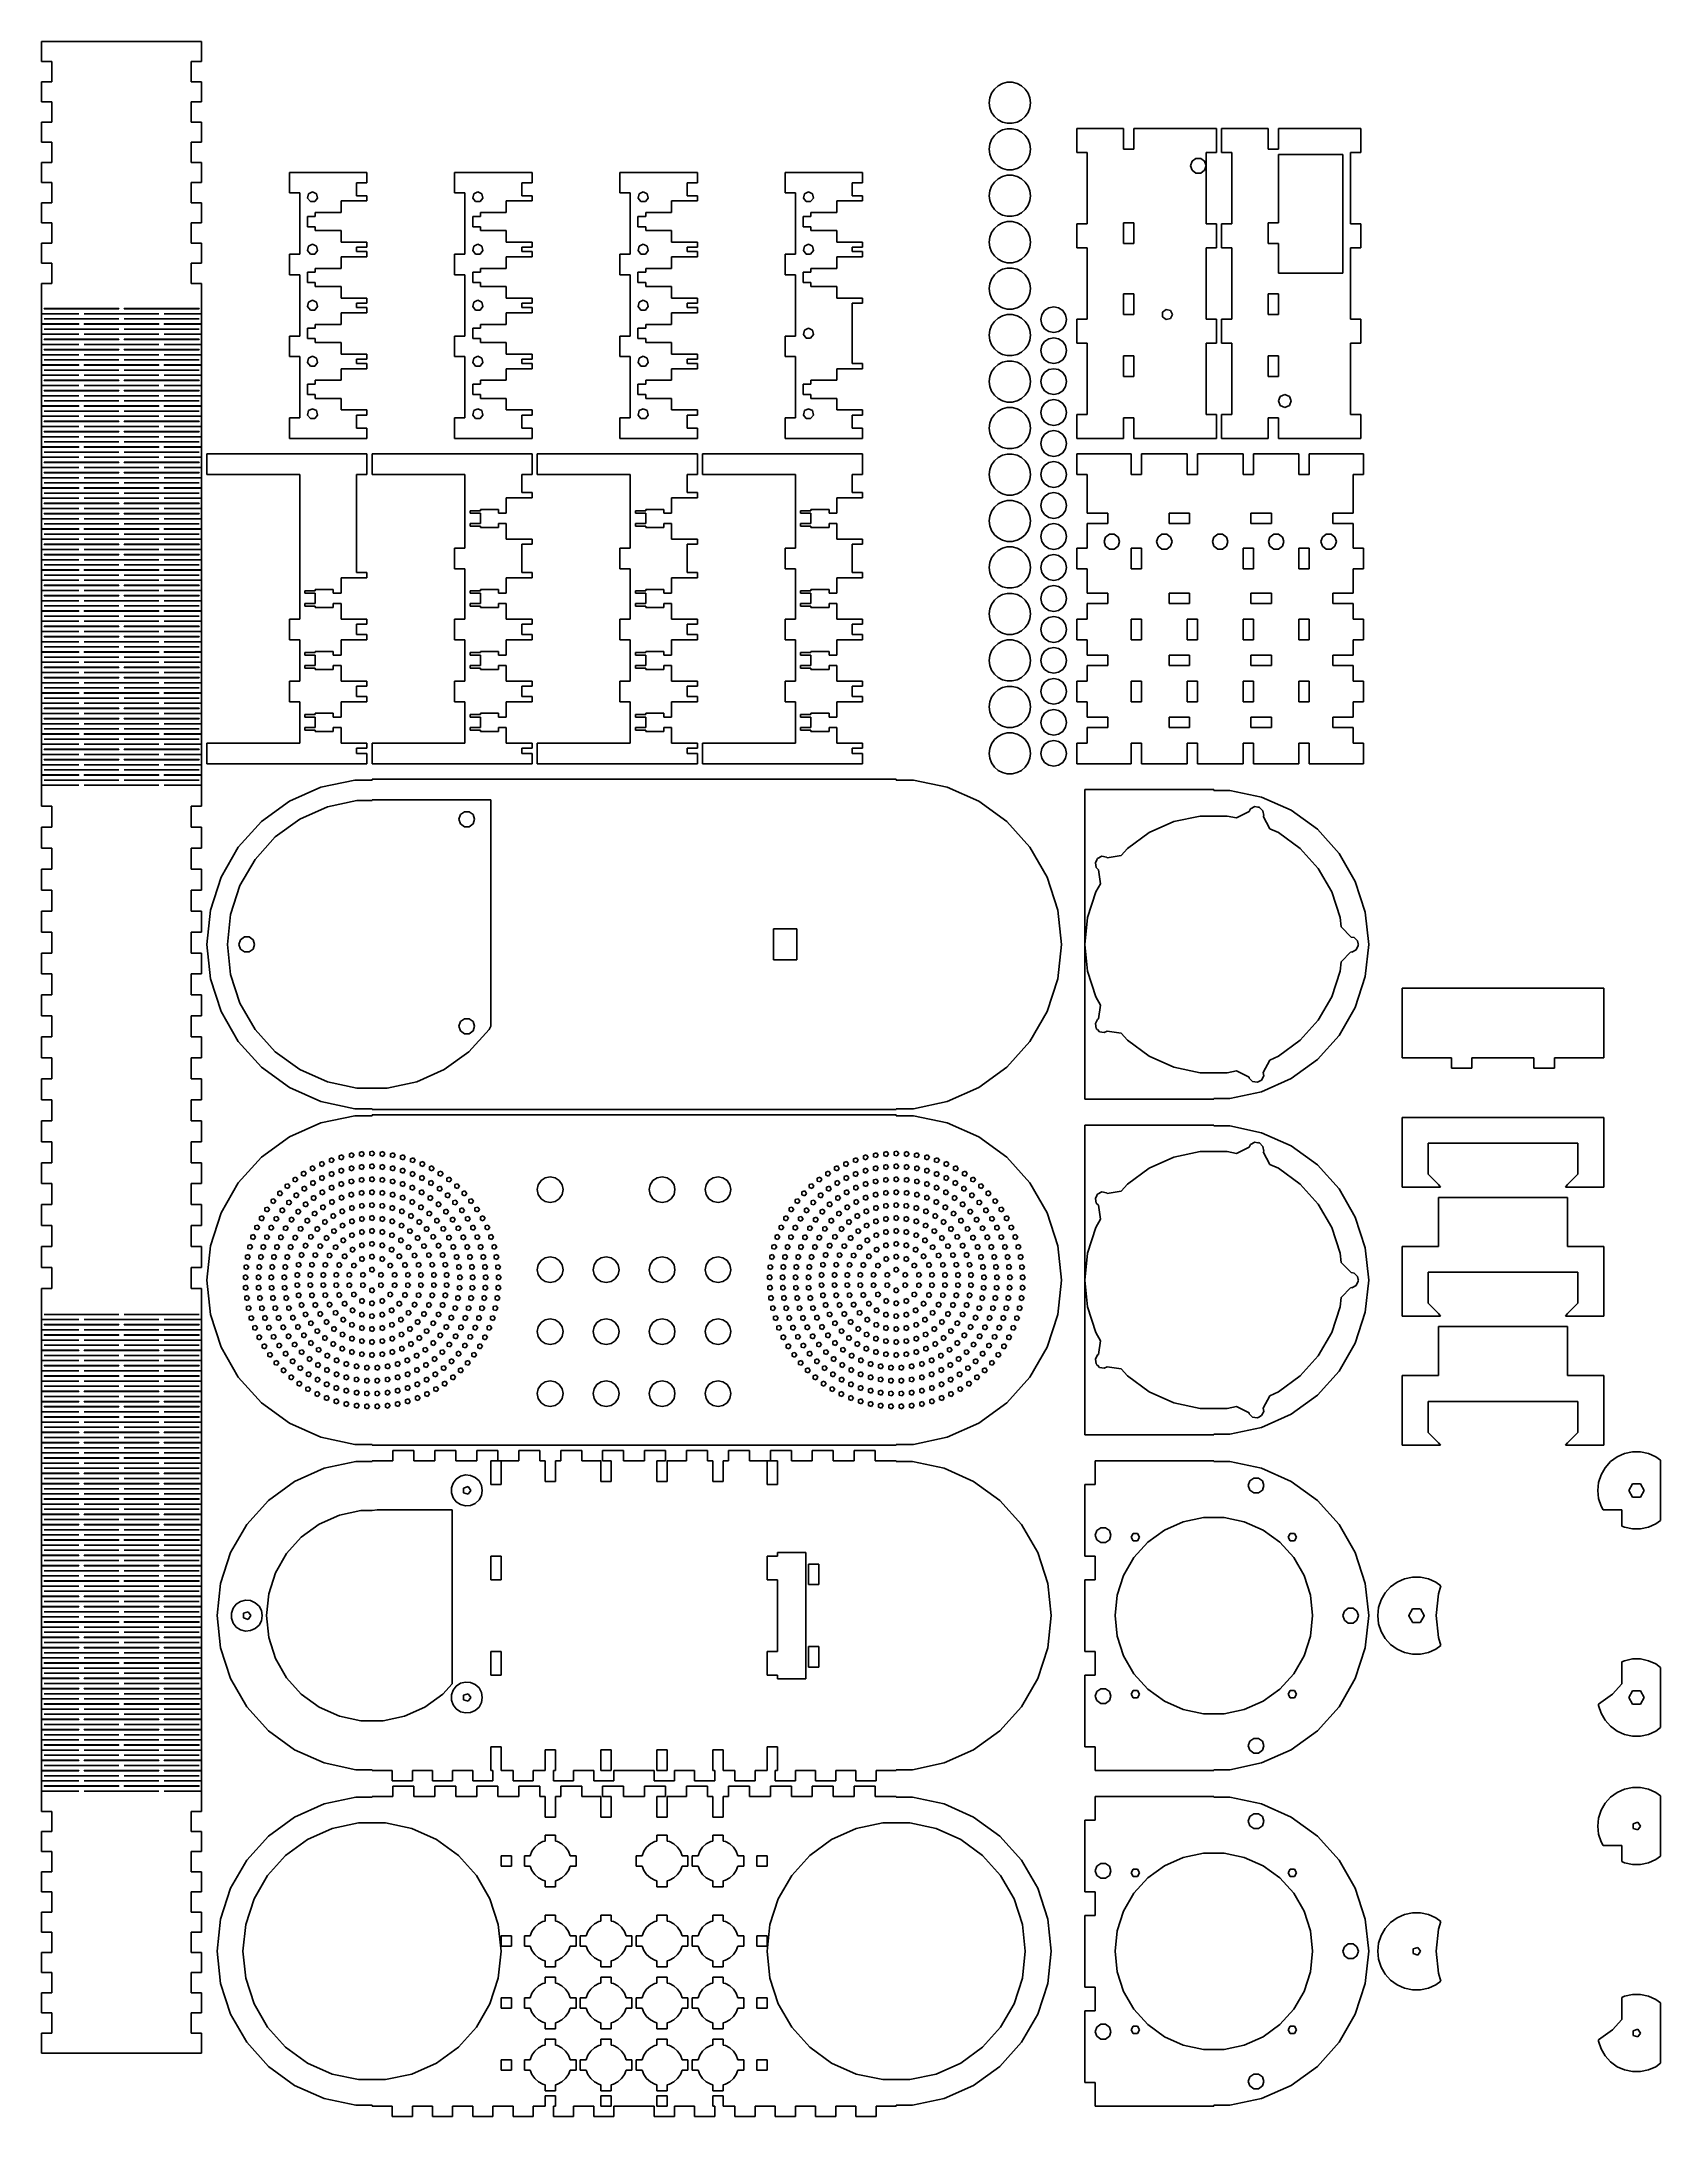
# Model space of a CAD drawing. Header units: metres. Extents: x -64 to 563, y 0 to 804.
import ezdxf

# ---------------------------------------------------------------- set-up
doc = ezdxf.new("R2010")
doc.units = ezdxf.units.M

msp = doc.modelspace()

# ---------------------------------------------------------------- linework, layer by layer
for p, q in [((-2, 803.726), (-64, 803.726)), ((-64, 803.726), (-64, 795.918)), ((-2, 795.918), (-2, 803.726)), ((-64, 795.918), (-60, 795.918)), ((-60, 795.918), (-60, 788.11)), ((-6, 788.11), (-6, 795.918)), ((-6, 795.918), (-2, 795.918)), ((-60, 788.11), (-64, 788.11)), ((-64, 788.11), (-64, 780.303)), ((-2, 788.11), (-6, 788.11)), ((-2, 780.303), (-2, 788.11)), ((310.036, 787.942), (308.163, 787.48)), ((311.964, 787.942), (310.036, 787.942)), ((313.837, 787.48), (311.964, 787.942)), ((-64, 780.303), (-60, 780.303)), ((-60, 780.303), (-60, 772.495)), ((-6, 772.495), (-6, 780.303)), ((-6, 780.303), (-2, 780.303)), ((303.232, 781.915), (303, 780)), ((303, 780), (303.232, 778.085)), ((303.916, 783.718), (303.232, 781.915)), ((305.012, 785.305), (303.916, 783.718)), ((306.455, 786.584), (305.012, 785.305)), ((308.163, 787.48), (306.455, 786.584)), ((315.545, 786.584), (313.837, 787.48)), ((316.988, 785.305), (315.545, 786.584)), ((318.084, 783.718), (316.988, 785.305)), ((318.768, 781.915), (318.084, 783.718)), ((319, 780), (318.768, 781.915)), ((318.768, 778.085), (319, 780)), ((-60, 772.495), (-64, 772.495)), ((-64, 772.495), (-64, 764.687)), ((-2, 772.495), (-6, 772.495)), ((-2, 764.687), (-2, 772.495)), ((303.232, 778.085), (303.916, 776.282)), ((303.916, 776.282), (305.012, 774.695)), ((305.012, 774.695), (306.455, 773.416)), ((306.455, 773.416), (308.163, 772.52)), ((308.163, 772.52), (310.036, 772.058)), ((310.036, 772.058), (311.964, 772.058)), ((311.964, 772.058), (313.837, 772.52)), ((313.837, 772.52), (315.545, 773.416)), ((315.545, 773.416), (316.988, 774.695)), ((316.988, 774.695), (318.084, 776.282)), ((318.084, 776.282), (318.768, 778.085)), ((-64, 764.687), (-60, 764.687)), ((-60, 764.687), (-60, 756.879)), ((-6, 756.879), (-6, 764.687)), ((-6, 764.687), (-2, 764.687)), ((303.232, 763.915), (303, 762)), ((303.916, 765.718), (303.232, 763.915)), ((305.012, 767.305), (303.916, 765.718)), ((306.455, 768.584), (305.012, 767.305)), ((308.163, 769.48), (306.455, 768.584)), ((310.036, 769.942), (308.163, 769.48)), ((311.964, 769.942), (310.036, 769.942)), ((313.837, 769.48), (311.964, 769.942)), ((315.545, 768.584), (313.837, 769.48)), ((316.988, 767.305), (315.545, 768.584)), ((318.084, 765.718), (316.988, 767.305)), ((318.768, 763.915), (318.084, 765.718)), ((319, 762), (318.768, 763.915)), ((355, 770), (337, 770)), ((337, 770), (337, 760.769)), ((355, 762), (355, 770)), ((391, 770), (359, 770)), ((359, 770), (359, 762)), ((391, 760.769), (391, 770)), ((411, 770), (393, 770)), ((393, 770), (393, 760.769)), ((411, 762), (411, 770)), ((447, 770), (415, 770)), ((415, 770), (415, 762)), ((447, 760.769), (447, 770)), ((-60, 756.879), (-64, 756.879)), ((-64, 756.879), (-64, 749.072)), ((-2, 756.879), (-6, 756.879)), ((-2, 749.072), (-2, 756.879)), ((303, 762), (303.232, 760.085)), ((303.232, 760.085), (303.916, 758.282)), ((303.916, 758.282), (305.012, 756.695)), ((305.012, 756.695), (306.455, 755.416)), ((315.545, 755.416), (316.988, 756.695)), ((316.988, 756.695), (318.084, 758.282)), ((318.084, 758.282), (318.768, 760.085)), ((318.768, 760.085), (319, 762)), ((337, 760.769), (341, 760.769)), ((341, 760.769), (341, 733.077)), ((359, 762), (355, 762)), ((381, 755.6), (381.573, 757.363)), ((381.573, 753.837), (381, 755.6)), ((381.573, 757.363), (383.073, 758.453)), ((383.073, 758.453), (384.927, 758.453)), ((384.927, 758.453), (386.427, 757.363)), ((386.427, 757.363), (387, 755.6)), ((387, 755.6), (386.427, 753.837)), ((387, 733.077), (387, 760.769)), ((387, 760.769), (391, 760.769)), ((393, 760.769), (397, 760.769)), ((397, 760.769), (397, 733.077)), ((415, 762), (411, 762)), ((415, 733.5), (415, 760)), ((415, 760), (440, 760)), ((440, 760), (440, 714)), ((443, 733.077), (443, 760.769)), ((443, 760.769), (447, 760.769)), ((-64, 749.072), (-60, 749.072)), ((-60, 749.072), (-60, 741.264)), ((-6, 741.264), (-6, 749.072)), ((-6, 749.072), (-2, 749.072)), ((62, 753), (32, 753)), ((32, 753), (32, 745.077)), ((58, 744), (58, 749)), ((58, 749), (62, 749)), ((62, 749), (62, 753)), ((126, 753), (96, 753)), ((96, 753), (96, 745.077)), ((122, 744), (122, 749)), ((122, 749), (126, 749)), ((126, 749), (126, 753)), ((190, 753), (160, 753)), ((160, 753), (160, 745.077)), ((186, 744), (186, 749)), ((186, 749), (190, 749)), ((190, 749), (190, 753)), ((254, 753), (224, 753)), ((224, 753), (224, 745.077)), ((250, 744), (250, 749)), ((250, 749), (254, 749)), ((254, 749), (254, 753)), ((303.916, 747.718), (303.232, 745.915)), ((305.012, 749.305), (303.916, 747.718)), ((306.455, 750.584), (305.012, 749.305)), ((306.455, 755.416), (308.163, 754.52)), ((308.163, 751.48), (306.455, 750.584)), ((308.163, 754.52), (310.036, 754.058)), ((310.036, 751.942), (308.163, 751.48)), ((310.036, 754.058), (311.964, 754.058)), ((311.964, 751.942), (310.036, 751.942)), ((311.964, 754.058), (313.837, 754.52)), ((313.837, 751.48), (311.964, 751.942)), ((313.837, 754.52), (315.545, 755.416)), ((315.545, 750.584), (313.837, 751.48)), ((316.988, 749.305), (315.545, 750.584)), ((318.084, 747.718), (316.988, 749.305)), ((318.768, 745.915), (318.084, 747.718)), ((383.073, 752.747), (381.573, 753.837)), ((384.927, 752.747), (383.073, 752.747)), ((386.427, 753.837), (384.927, 752.747)), ((-60, 741.264), (-64, 741.264)), ((-64, 741.264), (-64, 733.456)), ((-2, 741.264), (-6, 741.264)), ((-2, 733.456), (-2, 741.264)), ((32, 745.077), (36, 745.077)), ((36, 745.077), (36, 721.308)), ((39.0502, 743.055), (39.4363, 744.747)), ((40.1322, 741.698), (39.0502, 743.055)), ((39.4363, 744.747), (41, 745.5)), ((41.8678, 741.698), (40.1322, 741.698)), ((41, 745.5), (42.5637, 744.747)), ((42.9499, 743.055), (41.8678, 741.698)), ((42.5637, 744.747), (42.9499, 743.055)), ((52, 737.5), (52, 742)), ((52, 742), (62, 742)), ((62, 744), (58, 744)), ((62, 742), (62, 744)), ((96, 745.077), (100, 745.077)), ((100, 745.077), (100, 721.308)), ((103.05, 743.055), (103.436, 744.747)), ((104.132, 741.698), (103.05, 743.055)), ((103.436, 744.747), (105, 745.5)), ((105.868, 741.698), (104.132, 741.698)), ((105, 745.5), (106.564, 744.747)), ((106.95, 743.055), (105.868, 741.698)), ((106.564, 744.747), (106.95, 743.055)), ((116, 737.5), (116, 742)), ((116, 742), (126, 742)), ((126, 744), (122, 744)), ((126, 742), (126, 744)), ((160, 745.077), (164, 745.077)), ((164, 745.077), (164, 721.308)), ((167.05, 743.055), (167.436, 744.747)), ((168.132, 741.698), (167.05, 743.055)), ((167.436, 744.747), (169, 745.5)), ((169.868, 741.698), (168.132, 741.698)), ((169, 745.5), (170.564, 744.747)), ((170.95, 743.055), (169.868, 741.698)), ((170.564, 744.747), (170.95, 743.055)), ((180, 737.5), (180, 742)), ((180, 742), (190, 742)), ((190, 744), (186, 744)), ((190, 742), (190, 744)), ((224, 745.077), (228, 745.077)), ((228, 745.077), (228, 721.308)), ((231.05, 743.055), (231.436, 744.747)), ((232.132, 741.698), (231.05, 743.055)), ((231.436, 744.747), (233, 745.5)), ((233.868, 741.698), (232.132, 741.698)), ((233, 745.5), (234.564, 744.747)), ((234.95, 743.055), (233.868, 741.698)), ((234.564, 744.747), (234.95, 743.055)), ((244, 737.5), (244, 742)), ((244, 742), (254, 742)), ((254, 744), (250, 744)), ((254, 742), (254, 744)), ((303.232, 745.915), (303, 744)), ((303, 744), (303.232, 742.085)), ((303.232, 742.085), (303.916, 740.282)), ((303.916, 740.282), (305.012, 738.695)), ((316.988, 738.695), (318.084, 740.282)), ((318.084, 740.282), (318.768, 742.085)), ((319, 744), (318.768, 745.915)), ((318.768, 742.085), (319, 744)), ((-64, 733.456), (-60, 733.456)), ((-60, 733.456), (-60, 725.649)), ((-6, 725.649), (-6, 733.456)), ((-6, 733.456), (-2, 733.456)), ((39, 732), (39, 736)), ((39, 736), (42, 736)), ((42, 732), (39, 732)), ((42, 736), (42, 737.5)), ((42, 737.5), (52, 737.5)), ((42, 730.5), (42, 732)), ((103, 732), (103, 736)), ((103, 736), (106, 736)), ((106, 732), (103, 732)), ((106, 736), (106, 737.5)), ((106, 737.5), (116, 737.5)), ((106, 730.5), (106, 732)), ((167, 732), (167, 736)), ((167, 736), (170, 736)), ((170, 732), (167, 732)), ((170, 736), (170, 737.5)), ((170, 737.5), (180, 737.5)), ((170, 730.5), (170, 732)), ((231, 732), (231, 736)), ((231, 736), (234, 736)), ((234, 732), (231, 732)), ((234, 736), (234, 737.5)), ((234, 737.5), (244, 737.5)), ((234, 730.5), (234, 732)), ((305.012, 738.695), (306.455, 737.416)), ((306.455, 732.584), (305.012, 731.305)), ((306.455, 737.416), (308.163, 736.52)), ((308.163, 733.48), (306.455, 732.584)), ((308.163, 736.52), (310.036, 736.058)), ((310.036, 733.942), (308.163, 733.48)), ((310.036, 736.058), (311.964, 736.058)), ((311.964, 733.942), (310.036, 733.942)), ((311.964, 736.058), (313.837, 736.52)), ((313.837, 733.48), (311.964, 733.942)), ((313.837, 736.52), (315.545, 737.416)), ((315.545, 732.584), (313.837, 733.48)), ((315.545, 737.416), (316.988, 738.695)), ((316.988, 731.305), (315.545, 732.584)), ((341, 733.077), (337, 733.077)), ((337, 733.077), (337, 723.846)), ((355, 725.5), (355, 733.5)), ((355, 733.5), (359, 733.5)), ((359, 733.5), (359, 725.5)), ((391, 733.077), (387, 733.077)), ((391, 723.846), (391, 733.077)), ((397, 733.077), (393, 733.077)), ((393, 733.077), (393, 723.846)), ((411, 725.5), (411, 733.5)), ((411, 733.5), (415, 733.5)), ((447, 733.077), (443, 733.077)), ((447, 723.846), (447, 733.077)), ((-60, 725.649), (-64, 725.649)), ((-64, 725.649), (-64, 717.841)), ((-2, 725.649), (-6, 725.649)), ((-2, 717.841), (-2, 725.649)), ((39.0502, 722.722), (39.4363, 724.414)), ((39.4363, 724.414), (41, 725.167)), ((41, 725.167), (42.5637, 724.414)), ((52, 730.5), (42, 730.5)), ((42.5637, 724.414), (42.9499, 722.722)), ((52, 726), (52, 730.5)), ((62, 726), (52, 726)), ((58, 722.333), (58, 724)), ((58, 724), (62, 724)), ((62, 724), (62, 726)), ((103.05, 722.722), (103.436, 724.414)), ((103.436, 724.414), (105, 725.167)), ((105, 725.167), (106.564, 724.414)), ((116, 730.5), (106, 730.5)), ((106.564, 724.414), (106.95, 722.722)), ((116, 726), (116, 730.5)), ((126, 726), (116, 726)), ((122, 722.333), (122, 724)), ((122, 724), (126, 724)), ((126, 724), (126, 726)), ((167.05, 722.722), (167.436, 724.414)), ((167.436, 724.414), (169, 725.167)), ((169, 725.167), (170.564, 724.414)), ((180, 730.5), (170, 730.5)), ((170.564, 724.414), (170.95, 722.722)), ((180, 726), (180, 730.5)), ((190, 726), (180, 726)), ((186, 722.333), (186, 724)), ((186, 724), (190, 724)), ((190, 724), (190, 726)), ((231.05, 722.722), (231.436, 724.414)), ((231.436, 724.414), (233, 725.167)), ((233, 725.167), (234.564, 724.414)), ((244, 730.5), (234, 730.5)), ((234.564, 724.414), (234.95, 722.722)), ((244, 726), (244, 730.5)), ((254, 726), (244, 726)), ((250, 722.333), (250, 724)), ((250, 724), (254, 724)), ((254, 724), (254, 726)), ((303.232, 727.915), (303, 726)), ((303, 726), (303.232, 724.085)), ((303.916, 729.718), (303.232, 727.915)), ((303.232, 724.085), (303.916, 722.282)), ((305.012, 731.305), (303.916, 729.718)), ((318.084, 729.718), (316.988, 731.305)), ((318.768, 727.915), (318.084, 729.718)), ((318.084, 722.282), (318.768, 724.085)), ((319, 726), (318.768, 727.915)), ((318.768, 724.085), (319, 726)), ((337, 723.846), (341, 723.846)), ((341, 723.846), (341, 696.154)), ((359, 725.5), (355, 725.5)), ((387, 696.154), (387, 723.846)), ((387, 723.846), (391, 723.846)), ((393, 723.846), (397, 723.846)), ((397, 723.846), (397, 696.154)), ((415, 725.5), (411, 725.5)), ((415, 714), (415, 725.5)), ((443, 696.154), (443, 723.846)), ((443, 723.846), (447, 723.846)), ((-64, 717.841), (-60, 717.841)), ((-60, 717.841), (-60, 710.033)), ((-6, 710.033), (-6, 717.841)), ((-6, 717.841), (-2, 717.841)), ((36, 721.308), (32, 721.308)), ((32, 721.308), (32, 713.385)), ((40.1322, 721.365), (39.0502, 722.722)), ((41.8678, 721.365), (40.1322, 721.365)), ((42.9499, 722.722), (41.8678, 721.365)), ((42, 714.333), (42, 715.833)), ((42, 715.833), (52, 715.833)), ((52, 715.833), (52, 720.333)), ((52, 720.333), (62, 720.333)), ((62, 722.333), (58, 722.333)), ((62, 720.333), (62, 722.333)), ((100, 721.308), (96, 721.308)), ((96, 721.308), (96, 713.385)), ((104.132, 721.365), (103.05, 722.722)), ((105.868, 721.365), (104.132, 721.365)), ((106.95, 722.722), (105.868, 721.365)), ((106, 714.333), (106, 715.833)), ((106, 715.833), (116, 715.833)), ((116, 715.833), (116, 720.333)), ((116, 720.333), (126, 720.333)), ((126, 722.333), (122, 722.333)), ((126, 720.333), (126, 722.333)), ((164, 721.308), (160, 721.308)), ((160, 721.308), (160, 713.385)), ((168.132, 721.365), (167.05, 722.722)), ((169.868, 721.365), (168.132, 721.365)), ((170.95, 722.722), (169.868, 721.365)), ((170, 714.333), (170, 715.833)), ((170, 715.833), (180, 715.833)), ((180, 715.833), (180, 720.333)), ((180, 720.333), (190, 720.333)), ((190, 722.333), (186, 722.333)), ((190, 720.333), (190, 722.333)), ((228, 721.308), (224, 721.308)), ((224, 721.308), (224, 713.385)), ((232.132, 721.365), (231.05, 722.722)), ((233.868, 721.365), (232.132, 721.365)), ((234.95, 722.722), (233.868, 721.365)), ((234, 714.333), (234, 715.833)), ((234, 715.833), (244, 715.833)), ((244, 715.833), (244, 720.333)), ((244, 720.333), (254, 720.333)), ((254, 722.333), (250, 722.333)), ((254, 720.333), (254, 722.333)), ((303.916, 722.282), (305.012, 720.695)), ((305.012, 720.695), (306.455, 719.416)), ((306.455, 719.416), (308.163, 718.52)), ((308.163, 715.48), (306.455, 714.584)), ((308.163, 718.52), (310.036, 718.058)), ((310.036, 715.942), (308.163, 715.48)), ((310.036, 718.058), (311.964, 718.058)), ((311.964, 715.942), (310.036, 715.942)), ((311.964, 718.058), (313.837, 718.52)), ((313.837, 715.48), (311.964, 715.942)), ((313.837, 718.52), (315.545, 719.416)), ((315.545, 714.584), (313.837, 715.48)), ((315.545, 719.416), (316.988, 720.695)), ((316.988, 720.695), (318.084, 722.282)), ((-60, 710.033), (-64, 710.033)), ((-64, 710.033), (-64, 698.305)), ((-2, 710.033), (-6, 710.033)), ((-2, 698.305), (-2, 710.033)), ((32, 713.385), (36, 713.385)), ((36, 713.385), (36, 689.615)), ((39, 710.333), (39, 714.333)), ((39, 714.333), (42, 714.333)), ((42, 710.333), (39, 710.333)), ((42, 708.833), (42, 710.333)), ((52, 708.833), (42, 708.833)), ((52, 704.333), (52, 708.833)), ((96, 713.385), (100, 713.385)), ((100, 713.385), (100, 689.615)), ((103, 710.333), (103, 714.333)), ((103, 714.333), (106, 714.333)), ((106, 710.333), (103, 710.333)), ((106, 708.833), (106, 710.333)), ((116, 708.833), (106, 708.833)), ((116, 704.333), (116, 708.833)), ((160, 713.385), (164, 713.385)), ((164, 713.385), (164, 689.615)), ((167, 710.333), (167, 714.333)), ((167, 714.333), (170, 714.333)), ((170, 710.333), (167, 710.333)), ((170, 708.833), (170, 710.333)), ((180, 708.833), (170, 708.833)), ((180, 704.333), (180, 708.833)), ((224, 713.385), (228, 713.385)), ((228, 713.385), (228, 689.615)), ((231, 710.333), (231, 714.333)), ((231, 714.333), (234, 714.333)), ((234, 710.333), (231, 710.333)), ((234, 708.833), (234, 710.333)), ((244, 708.833), (234, 708.833)), ((244, 704.333), (244, 708.833)), ((303.232, 709.915), (303, 708)), ((303, 708), (303.232, 706.085)), ((303.916, 711.718), (303.232, 709.915)), ((305.012, 713.305), (303.916, 711.718)), ((306.455, 714.584), (305.012, 713.305)), ((316.988, 713.305), (315.545, 714.584)), ((318.084, 711.718), (316.988, 713.305)), ((318.768, 709.915), (318.084, 711.718)), ((319, 708), (318.768, 709.915)), ((318.768, 706.085), (319, 708)), ((440, 714), (415, 714)), ((-63, 700.24), (-63, 700.29)), ((-63, 700.29), (-34, 700.29)), ((-34, 700.24), (-63, 700.24)), ((-34, 700.29), (-34, 700.24)), ((-32, 700.24), (-32, 700.29)), ((-32, 700.29), (-3, 700.29)), ((-3, 700.24), (-32, 700.24)), ((-3, 700.29), (-3, 700.24)), ((39.0502, 701.055), (39.4363, 702.747)), ((40.1322, 699.698), (39.0502, 701.055)), ((39.4363, 702.747), (41, 703.5)), ((41.8678, 699.698), (40.1322, 699.698)), ((41, 703.5), (42.5637, 702.747)), ((42.9499, 701.055), (41.8678, 699.698)), ((42.5637, 702.747), (42.9499, 701.055)), ((62, 704.333), (52, 704.333)), ((58, 700.667), (58, 702.333)), ((58, 702.333), (62, 702.333)), ((62, 700.667), (58, 700.667)), ((62, 702.333), (62, 704.333)), ((62, 698.667), (62, 700.667)), ((103.05, 701.055), (103.436, 702.747)), ((104.132, 699.698), (103.05, 701.055)), ((103.436, 702.747), (105, 703.5)), ((105.868, 699.698), (104.132, 699.698)), ((105, 703.5), (106.564, 702.747)), ((106.95, 701.055), (105.868, 699.698)), ((106.564, 702.747), (106.95, 701.055)), ((126, 704.333), (116, 704.333)), ((122, 700.667), (122, 702.333)), ((122, 702.333), (126, 702.333)), ((126, 700.667), (122, 700.667)), ((126, 702.333), (126, 704.333)), ((126, 698.667), (126, 700.667)), ((167.05, 701.055), (167.436, 702.747)), ((168.132, 699.698), (167.05, 701.055)), ((167.436, 702.747), (169, 703.5)), ((169.868, 699.698), (168.132, 699.698)), ((169, 703.5), (170.564, 702.747)), ((170.95, 701.055), (169.868, 699.698)), ((170.564, 702.747), (170.95, 701.055)), ((190, 704.333), (180, 704.333)), ((186, 700.667), (186, 702.333)), ((186, 702.333), (190, 702.333)), ((190, 700.667), (186, 700.667)), ((190, 702.333), (190, 704.333)), ((190, 698.667), (190, 700.667)), ((254, 704.333), (244, 704.333)), ((250, 679), (250, 702.333)), ((250, 702.333), (254, 702.333)), ((254, 702.333), (254, 704.333)), ((303.232, 706.085), (303.916, 704.282)), ((303.916, 704.282), (305.012, 702.695)), ((305.012, 702.695), (306.455, 701.416)), ((306.455, 701.416), (308.163, 700.52)), ((308.163, 700.52), (310.036, 700.058)), ((310.036, 700.058), (311.964, 700.058)), ((311.964, 700.058), (313.837, 700.52)), ((313.837, 700.52), (315.545, 701.416)), ((315.545, 701.416), (316.988, 702.695)), ((316.988, 702.695), (318.084, 704.282)), ((318.084, 704.282), (318.768, 706.085)), ((324.464, 699.536), (323.381, 697.913)), ((326.087, 700.619), (324.464, 699.536)), ((328, 701), (326.087, 700.619)), ((329.913, 700.619), (328, 701)), ((331.536, 699.536), (329.913, 700.619)), ((332.619, 697.913), (331.536, 699.536)), ((355, 698), (355, 706)), ((355, 706), (359, 706)), ((359, 706), (359, 698)), ((370.198, 698.868), (371.555, 699.95)), ((371.555, 699.95), (373.247, 699.564)), ((373.247, 699.564), (374, 698)), ((411, 698), (411, 706)), ((411, 706), (415, 706)), ((415, 706), (415, 698)), ((-64, 698.305), (-49.5, 698.305)), ((-49.5, 698.255), (-64, 698.255)), ((-64, 698.255), (-64, 694.335)), ((-64, 694.335), (-49.5, 694.335)), ((-49.5, 694.285), (-64, 694.285)), ((-64, 694.285), (-64, 690.364)), ((-63, 696.27), (-63, 696.32)), ((-63, 696.32), (-34, 696.32)), ((-34, 696.27), (-63, 696.27)), ((-63, 692.299), (-63, 692.35)), ((-63, 692.35), (-34, 692.35)), ((-34, 692.299), (-63, 692.299)), ((-49.5, 698.305), (-49.5, 698.255)), ((-49.5, 694.335), (-49.5, 694.285)), ((-47.5, 698.255), (-47.5, 698.305)), ((-47.5, 698.305), (-18.5, 698.305)), ((-18.5, 698.255), (-47.5, 698.255)), ((-47.5, 694.285), (-47.5, 694.335)), ((-47.5, 694.335), (-18.5, 694.335)), ((-18.5, 694.285), (-47.5, 694.285)), ((-34, 696.32), (-34, 696.27)), ((-34, 692.35), (-34, 692.299)), ((-32, 696.27), (-32, 696.32)), ((-32, 696.32), (-3, 696.32)), ((-3, 696.27), (-32, 696.27)), ((-32, 692.299), (-32, 692.35)), ((-32, 692.35), (-3, 692.35)), ((-3, 692.299), (-32, 692.299)), ((-18.5, 698.305), (-18.5, 698.255)), ((-18.5, 694.335), (-18.5, 694.285)), ((-16.5, 698.255), (-16.5, 698.305)), ((-16.5, 698.305), (-2, 698.305)), ((-2, 698.255), (-16.5, 698.255)), ((-16.5, 694.285), (-16.5, 694.335)), ((-16.5, 694.335), (-2, 694.335)), ((-2, 694.285), (-16.5, 694.285)), ((-3, 696.32), (-3, 696.27)), ((-3, 692.35), (-3, 692.299)), ((-2, 694.335), (-2, 698.255)), ((-2, 690.364), (-2, 694.285)), ((39, 688.667), (39, 692.667)), ((39, 692.667), (42, 692.667)), ((42, 692.667), (42, 694.167)), ((42, 694.167), (52, 694.167)), ((52, 694.167), (52, 698.667)), ((52, 698.667), (62, 698.667)), ((103, 688.667), (103, 692.667)), ((103, 692.667), (106, 692.667)), ((106, 692.667), (106, 694.167)), ((106, 694.167), (116, 694.167)), ((116, 694.167), (116, 698.667)), ((116, 698.667), (126, 698.667)), ((167, 688.667), (167, 692.667)), ((167, 692.667), (170, 692.667)), ((170, 692.667), (170, 694.167)), ((170, 694.167), (180, 694.167)), ((180, 694.167), (180, 698.667)), ((180, 698.667), (190, 698.667)), ((231.05, 690.222), (231.436, 691.914)), ((231.436, 691.914), (233, 692.667)), ((233, 692.667), (234.564, 691.914)), ((234.564, 691.914), (234.95, 690.222)), ((303.232, 691.915), (303, 690)), ((303.916, 693.718), (303.232, 691.915)), ((305.012, 695.305), (303.916, 693.718)), ((306.455, 696.584), (305.012, 695.305)), ((308.163, 697.48), (306.455, 696.584)), ((310.036, 697.942), (308.163, 697.48)), ((311.964, 697.942), (310.036, 697.942)), ((313.837, 697.48), (311.964, 697.942)), ((315.545, 696.584), (313.837, 697.48)), ((316.988, 695.305), (315.545, 696.584)), ((318.084, 693.718), (316.988, 695.305)), ((318.768, 691.915), (318.084, 693.718)), ((319, 690), (318.768, 691.915)), ((323.381, 697.913), (323, 696)), ((323, 696), (323.381, 694.087)), ((323.381, 694.087), (324.464, 692.464)), ((324.464, 692.464), (326.087, 691.381)), ((326.087, 691.381), (328, 691)), ((328, 691), (329.913, 691.381)), ((329.913, 691.381), (331.536, 692.464)), ((331.536, 692.464), (332.619, 694.087)), ((333, 696), (332.619, 697.913)), ((332.619, 694.087), (333, 696)), ((341, 696.154), (337, 696.154)), ((337, 696.154), (337, 686.923)), ((359, 698), (355, 698)), ((370.198, 697.132), (370.198, 698.868)), ((371.555, 696.05), (370.198, 697.132)), ((373.247, 696.436), (371.555, 696.05)), ((374, 698), (373.247, 696.436)), ((391, 696.154), (387, 696.154)), ((391, 686.923), (391, 696.154)), ((397, 696.154), (393, 696.154)), ((393, 696.154), (393, 686.923)), ((415, 698), (411, 698)), ((447, 696.154), (443, 696.154)), ((447, 686.923), (447, 696.154)), ((-64, 690.364), (-49.5, 690.364)), ((-49.5, 690.314), (-64, 690.314)), ((-64, 690.314), (-64, 686.394)), ((-64, 686.394), (-49.5, 686.394)), ((-49.5, 686.344), (-64, 686.344)), ((-64, 686.344), (-64, 682.423)), ((-63, 688.329), (-63, 688.379)), ((-63, 688.379), (-34, 688.379)), ((-34, 688.329), (-63, 688.329)), ((-63, 684.359), (-63, 684.409)), ((-63, 684.409), (-34, 684.409)), ((-34, 684.359), (-63, 684.359)), ((-49.5, 690.364), (-49.5, 690.314)), ((-49.5, 686.394), (-49.5, 686.344)), ((-47.5, 690.314), (-47.5, 690.364)), ((-47.5, 690.364), (-18.5, 690.364)), ((-18.5, 690.314), (-47.5, 690.314)), ((-47.5, 686.344), (-47.5, 686.394)), ((-47.5, 686.394), (-18.5, 686.394)), ((-18.5, 686.344), (-47.5, 686.344)), ((-34, 688.379), (-34, 688.329)), ((-34, 684.409), (-34, 684.359)), ((-32, 688.329), (-32, 688.379)), ((-32, 688.379), (-3, 688.379)), ((-3, 688.329), (-32, 688.329)), ((-32, 684.359), (-32, 684.409)), ((-32, 684.409), (-3, 684.409)), ((-3, 684.359), (-32, 684.359)), ((-18.5, 690.364), (-18.5, 690.314)), ((-18.5, 686.394), (-18.5, 686.344)), ((-16.5, 690.314), (-16.5, 690.364)), ((-16.5, 690.364), (-2, 690.364)), ((-2, 690.314), (-16.5, 690.314)), ((-16.5, 686.344), (-16.5, 686.394)), ((-16.5, 686.394), (-2, 686.394)), ((-2, 686.344), (-16.5, 686.344)), ((-3, 688.379), (-3, 688.329)), ((-3, 684.409), (-3, 684.359)), ((-2, 686.394), (-2, 690.314)), ((-2, 682.423), (-2, 686.344)), ((36, 689.615), (32, 689.615)), ((32, 689.615), (32, 681.692)), ((42, 688.667), (39, 688.667)), ((42, 687.167), (42, 688.667)), ((52, 687.167), (42, 687.167)), ((52, 682.667), (52, 687.167)), ((100, 689.615), (96, 689.615)), ((96, 689.615), (96, 681.692)), ((106, 688.667), (103, 688.667)), ((106, 687.167), (106, 688.667)), ((116, 687.167), (106, 687.167)), ((116, 682.667), (116, 687.167)), ((164, 689.615), (160, 689.615)), ((160, 689.615), (160, 681.692)), ((170, 688.667), (167, 688.667)), ((170, 687.167), (170, 688.667)), ((180, 687.167), (170, 687.167)), ((180, 682.667), (180, 687.167)), ((228, 689.615), (224, 689.615)), ((224, 689.615), (224, 681.692)), ((232.132, 688.865), (231.05, 690.222)), ((233.868, 688.865), (232.132, 688.865)), ((234.95, 690.222), (233.868, 688.865)), ((303, 690), (303.232, 688.085)), ((303.232, 688.085), (303.916, 686.282)), ((303.916, 686.282), (305.012, 684.695)), ((305.012, 684.695), (306.455, 683.416)), ((306.455, 683.416), (308.163, 682.52)), ((313.837, 682.52), (315.545, 683.416)), ((315.545, 683.416), (316.988, 684.695)), ((316.988, 684.695), (318.084, 686.282)), ((318.084, 686.282), (318.768, 688.085)), ((318.768, 688.085), (319, 690)), ((323.381, 685.913), (323, 684)), ((323, 684), (323.381, 682.087)), ((324.464, 687.536), (323.381, 685.913)), ((326.087, 688.619), (324.464, 687.536)), ((328, 689), (326.087, 688.619)), ((329.913, 688.619), (328, 689)), ((331.536, 687.536), (329.913, 688.619)), ((332.619, 685.913), (331.536, 687.536)), ((333, 684), (332.619, 685.913)), ((332.619, 682.087), (333, 684)), ((337, 686.923), (341, 686.923)), ((341, 686.923), (341, 659.231)), ((387, 659.231), (387, 686.923)), ((387, 686.923), (391, 686.923)), ((393, 686.923), (397, 686.923)), ((397, 686.923), (397, 659.231)), ((443, 659.231), (443, 686.923)), ((443, 686.923), (447, 686.923)), ((-64, 682.423), (-49.5, 682.423)), ((-49.5, 682.373), (-64, 682.373)), ((-64, 682.373), (-64, 678.453)), ((-64, 678.453), (-49.5, 678.453)), ((-49.5, 678.403), (-64, 678.403)), ((-64, 678.403), (-64, 674.483)), ((-63, 680.388), (-63, 680.438)), ((-63, 680.438), (-34, 680.438)), ((-34, 680.388), (-63, 680.388)), ((-63, 676.418), (-63, 676.468)), ((-63, 676.468), (-34, 676.468)), ((-34, 676.418), (-63, 676.418)), ((-49.5, 682.423), (-49.5, 682.373)), ((-49.5, 678.453), (-49.5, 678.403)), ((-47.5, 682.373), (-47.5, 682.423)), ((-47.5, 682.423), (-18.5, 682.423)), ((-18.5, 682.373), (-47.5, 682.373)), ((-47.5, 678.403), (-47.5, 678.453)), ((-47.5, 678.453), (-18.5, 678.453)), ((-18.5, 678.403), (-47.5, 678.403)), ((-34, 680.438), (-34, 680.388)), ((-34, 676.468), (-34, 676.418)), ((-32, 680.388), (-32, 680.438)), ((-32, 680.438), (-3, 680.438)), ((-3, 680.388), (-32, 680.388)), ((-32, 676.418), (-32, 676.468)), ((-32, 676.468), (-3, 676.468)), ((-3, 676.418), (-32, 676.418)), ((-18.5, 682.423), (-18.5, 682.373)), ((-18.5, 678.453), (-18.5, 678.403)), ((-16.5, 682.373), (-16.5, 682.423)), ((-16.5, 682.423), (-2, 682.423)), ((-2, 682.373), (-16.5, 682.373)), ((-16.5, 678.403), (-16.5, 678.453)), ((-16.5, 678.453), (-2, 678.453)), ((-2, 678.403), (-16.5, 678.403)), ((-3, 680.438), (-3, 680.388)), ((-3, 676.468), (-3, 676.418)), ((-2, 678.453), (-2, 682.373)), ((-2, 674.483), (-2, 678.403)), ((32, 681.692), (36, 681.692)), ((36, 681.692), (36, 657.923)), ((39.0502, 679.388), (39.4363, 681.08)), ((40.1322, 678.031), (39.0502, 679.388)), ((39.4363, 681.08), (41, 681.833)), ((41.8678, 678.031), (40.1322, 678.031)), ((41, 681.833), (42.5637, 681.08)), ((42.9499, 679.388), (41.8678, 678.031)), ((42.5637, 681.08), (42.9499, 679.388)), ((62, 682.667), (52, 682.667)), ((52, 672.5), (52, 677)), ((52, 677), (62, 677)), ((58, 679), (58, 680.667)), ((58, 680.667), (62, 680.667)), ((62, 679), (58, 679)), ((62, 680.667), (62, 682.667)), ((62, 677), (62, 679)), ((96, 681.692), (100, 681.692)), ((100, 681.692), (100, 657.923)), ((103.05, 679.388), (103.436, 681.08)), ((104.132, 678.031), (103.05, 679.388)), ((103.436, 681.08), (105, 681.833)), ((105.868, 678.031), (104.132, 678.031)), ((105, 681.833), (106.564, 681.08)), ((106.95, 679.388), (105.868, 678.031)), ((106.564, 681.08), (106.95, 679.388)), ((126, 682.667), (116, 682.667)), ((116, 672.5), (116, 677)), ((116, 677), (126, 677)), ((122, 679), (122, 680.667)), ((122, 680.667), (126, 680.667)), ((126, 679), (122, 679)), ((126, 680.667), (126, 682.667)), ((126, 677), (126, 679)), ((160, 681.692), (164, 681.692)), ((164, 681.692), (164, 657.923)), ((167.05, 679.388), (167.436, 681.08)), ((168.132, 678.031), (167.05, 679.388)), ((167.436, 681.08), (169, 681.833)), ((169.868, 678.031), (168.132, 678.031)), ((169, 681.833), (170.564, 681.08)), ((170.95, 679.388), (169.868, 678.031)), ((170.564, 681.08), (170.95, 679.388)), ((190, 682.667), (180, 682.667)), ((180, 672.5), (180, 677)), ((180, 677), (190, 677)), ((186, 679), (186, 680.667)), ((186, 680.667), (190, 680.667)), ((190, 679), (186, 679)), ((190, 680.667), (190, 682.667)), ((190, 677), (190, 679)), ((224, 681.692), (228, 681.692)), ((228, 681.692), (228, 657.923)), ((244, 672.5), (244, 677)), ((244, 677), (254, 677)), ((254, 679), (250, 679)), ((254, 677), (254, 679)), ((303.916, 675.718), (303.232, 673.915)), ((305.012, 677.305), (303.916, 675.718)), ((306.455, 678.584), (305.012, 677.305)), ((308.163, 679.48), (306.455, 678.584)), ((308.163, 682.52), (310.036, 682.058)), ((310.036, 679.942), (308.163, 679.48)), ((310.036, 682.058), (311.964, 682.058)), ((311.964, 679.942), (310.036, 679.942)), ((311.964, 682.058), (313.837, 682.52)), ((313.837, 679.48), (311.964, 679.942)), ((315.545, 678.584), (313.837, 679.48)), ((316.988, 677.305), (315.545, 678.584)), ((318.084, 675.718), (316.988, 677.305)), ((318.768, 673.915), (318.084, 675.718)), ((323.381, 682.087), (324.464, 680.464)), ((324.464, 675.536), (323.381, 673.913)), ((324.464, 680.464), (326.087, 679.381)), ((326.087, 676.619), (324.464, 675.536)), ((326.087, 679.381), (328, 679)), ((328, 677), (326.087, 676.619)), ((328, 679), (329.913, 679.381)), ((329.913, 676.619), (328, 677)), ((329.913, 679.381), (331.536, 680.464)), ((331.536, 675.536), (329.913, 676.619)), ((331.536, 680.464), (332.619, 682.087)), ((332.619, 673.913), (331.536, 675.536)), ((355, 674), (355, 682)), ((355, 682), (359, 682)), ((359, 682), (359, 674)), ((411, 674), (411, 682)), ((411, 682), (415, 682)), ((415, 682), (415, 674)), ((-64, 674.483), (-49.5, 674.483)), ((-49.5, 674.433), (-64, 674.433)), ((-64, 674.433), (-64, 670.512)), ((-64, 670.512), (-49.5, 670.512)), ((-49.5, 670.462), (-64, 670.462)), ((-64, 670.462), (-64, 666.542)), ((-63, 672.447), (-63, 672.497)), ((-63, 672.497), (-34, 672.497)), ((-34, 672.447), (-63, 672.447)), ((-63, 668.477), (-63, 668.527)), ((-63, 668.527), (-34, 668.527)), ((-34, 668.477), (-63, 668.477)), ((-49.5, 674.483), (-49.5, 674.433)), ((-49.5, 670.512), (-49.5, 670.462)), ((-47.5, 674.433), (-47.5, 674.483)), ((-47.5, 674.483), (-18.5, 674.483)), ((-18.5, 674.433), (-47.5, 674.433)), ((-47.5, 670.462), (-47.5, 670.512)), ((-47.5, 670.512), (-18.5, 670.512)), ((-18.5, 670.462), (-47.5, 670.462)), ((-34, 672.497), (-34, 672.447)), ((-34, 668.527), (-34, 668.477)), ((-32, 672.447), (-32, 672.497)), ((-32, 672.497), (-3, 672.497)), ((-3, 672.447), (-32, 672.447)), ((-32, 668.477), (-32, 668.527)), ((-32, 668.527), (-3, 668.527)), ((-3, 668.477), (-32, 668.477)), ((-18.5, 674.483), (-18.5, 674.433)), ((-18.5, 670.512), (-18.5, 670.462)), ((-16.5, 674.433), (-16.5, 674.483)), ((-16.5, 674.483), (-2, 674.483)), ((-2, 674.433), (-16.5, 674.433)), ((-16.5, 670.462), (-16.5, 670.512)), ((-16.5, 670.512), (-2, 670.512)), ((-2, 670.462), (-16.5, 670.462)), ((-3, 672.497), (-3, 672.447)), ((-3, 668.527), (-3, 668.477)), ((-2, 670.512), (-2, 674.433)), ((-2, 666.542), (-2, 670.462)), ((39, 667), (39, 671)), ((39, 671), (42, 671)), ((42, 671), (42, 672.5)), ((42, 672.5), (52, 672.5)), ((103, 667), (103, 671)), ((103, 671), (106, 671)), ((106, 671), (106, 672.5)), ((106, 672.5), (116, 672.5)), ((167, 667), (167, 671)), ((167, 671), (170, 671)), ((170, 671), (170, 672.5)), ((170, 672.5), (180, 672.5)), ((231, 667), (231, 671)), ((231, 671), (234, 671)), ((234, 671), (234, 672.5)), ((234, 672.5), (244, 672.5)), ((303.232, 673.915), (303, 672)), ((303, 672), (303.232, 670.085)), ((303.232, 670.085), (303.916, 668.282)), ((303.916, 668.282), (305.012, 666.695)), ((316.988, 666.695), (318.084, 668.282)), ((318.084, 668.282), (318.768, 670.085)), ((319, 672), (318.768, 673.915)), ((318.768, 670.085), (319, 672)), ((323.381, 673.913), (323, 672)), ((323, 672), (323.381, 670.087)), ((323.381, 670.087), (324.464, 668.464)), ((324.464, 668.464), (326.087, 667.381)), ((326.087, 667.381), (328, 667)), ((328, 667), (329.913, 667.381)), ((329.913, 667.381), (331.536, 668.464)), ((331.536, 668.464), (332.619, 670.087)), ((333, 672), (332.619, 673.913)), ((332.619, 670.087), (333, 672)), ((359, 674), (355, 674)), ((415, 674), (411, 674)), ((-64, 666.542), (-49.5, 666.542)), ((-49.5, 666.492), (-64, 666.492)), ((-64, 666.492), (-64, 662.571)), ((-64, 662.571), (-49.5, 662.571)), ((-49.5, 662.521), (-64, 662.521)), ((-64, 662.521), (-64, 658.601)), ((-63, 664.506), (-63, 664.556)), ((-63, 664.556), (-34, 664.556)), ((-34, 664.506), (-63, 664.506)), ((-63, 660.536), (-63, 660.586)), ((-63, 660.586), (-34, 660.586)), ((-34, 660.536), (-63, 660.536)), ((-49.5, 666.542), (-49.5, 666.492)), ((-49.5, 662.571), (-49.5, 662.521)), ((-47.5, 666.492), (-47.5, 666.542)), ((-47.5, 666.542), (-18.5, 666.542)), ((-18.5, 666.492), (-47.5, 666.492)), ((-47.5, 662.521), (-47.5, 662.571)), ((-47.5, 662.571), (-18.5, 662.571)), ((-18.5, 662.521), (-47.5, 662.521)), ((-34, 664.556), (-34, 664.506)), ((-34, 660.586), (-34, 660.536)), ((-32, 664.506), (-32, 664.556)), ((-32, 664.556), (-3, 664.556)), ((-3, 664.506), (-32, 664.506)), ((-32, 660.536), (-32, 660.586)), ((-32, 660.586), (-3, 660.586)), ((-3, 660.536), (-32, 660.536)), ((-18.5, 666.542), (-18.5, 666.492)), ((-18.5, 662.571), (-18.5, 662.521)), ((-16.5, 666.492), (-16.5, 666.542)), ((-16.5, 666.542), (-2, 666.542)), ((-2, 666.492), (-16.5, 666.492)), ((-16.5, 662.521), (-16.5, 662.571)), ((-16.5, 662.571), (-2, 662.571)), ((-2, 662.521), (-16.5, 662.521)), ((-3, 664.556), (-3, 664.506)), ((-3, 660.586), (-3, 660.536)), ((-2, 662.571), (-2, 666.492)), ((-2, 658.601), (-2, 662.521)), ((42, 667), (39, 667)), ((39.0502, 659.055), (39.4363, 660.747)), ((39.4363, 660.747), (41, 661.5)), ((41, 661.5), (42.5637, 660.747)), ((42, 665.5), (42, 667)), ((52, 665.5), (42, 665.5)), ((42.5637, 660.747), (42.9499, 659.055)), ((52, 661), (52, 665.5)), ((62, 661), (52, 661)), ((62, 659), (62, 661)), ((106, 667), (103, 667)), ((103.05, 659.055), (103.436, 660.747)), ((103.436, 660.747), (105, 661.5)), ((105, 661.5), (106.564, 660.747)), ((106, 665.5), (106, 667)), ((116, 665.5), (106, 665.5)), ((106.564, 660.747), (106.95, 659.055)), ((116, 661), (116, 665.5)), ((126, 661), (116, 661)), ((126, 659), (126, 661)), ((170, 667), (167, 667)), ((167.05, 659.055), (167.436, 660.747)), ((167.436, 660.747), (169, 661.5)), ((169, 661.5), (170.564, 660.747)), ((170, 665.5), (170, 667)), ((180, 665.5), (170, 665.5)), ((170.564, 660.747), (170.95, 659.055)), ((180, 661), (180, 665.5)), ((190, 661), (180, 661)), ((190, 659), (190, 661)), ((234, 667), (231, 667)), ((231.05, 659.055), (231.436, 660.747)), ((231.436, 660.747), (233, 661.5)), ((233, 661.5), (234.564, 660.747)), ((234, 665.5), (234, 667)), ((244, 665.5), (234, 665.5)), ((234.564, 660.747), (234.95, 659.055)), ((244, 661), (244, 665.5)), ((254, 661), (244, 661)), ((254, 659), (254, 661)), ((305.012, 659.305), (303.916, 657.718)), ((305.012, 666.695), (306.455, 665.416)), ((306.455, 660.584), (305.012, 659.305)), ((306.455, 665.416), (308.163, 664.52)), ((308.163, 661.48), (306.455, 660.584)), ((308.163, 664.52), (310.036, 664.058)), ((310.036, 661.942), (308.163, 661.48)), ((310.036, 664.058), (311.964, 664.058)), ((311.964, 661.942), (310.036, 661.942)), ((311.964, 664.058), (313.837, 664.52)), ((313.837, 661.48), (311.964, 661.942)), ((313.837, 664.52), (315.545, 665.416)), ((315.545, 660.584), (313.837, 661.48)), ((315.545, 665.416), (316.988, 666.695)), ((316.988, 659.305), (315.545, 660.584)), ((318.084, 657.718), (316.988, 659.305)), ((323.381, 661.913), (323, 660)), ((323, 660), (323.381, 658.087)), ((324.464, 663.536), (323.381, 661.913)), ((326.087, 664.619), (324.464, 663.536)), ((328, 665), (326.087, 664.619)), ((329.913, 664.619), (328, 665)), ((331.536, 663.536), (329.913, 664.619)), ((332.619, 661.913), (331.536, 663.536)), ((333, 660), (332.619, 661.913)), ((332.619, 658.087), (333, 660)), ((341, 659.231), (337, 659.231)), ((337, 659.231), (337, 650)), ((391, 659.231), (387, 659.231)), ((391, 650), (391, 659.231)), ((397, 659.231), (393, 659.231)), ((393, 659.231), (393, 650)), ((415, 664.5), (415.732, 666.268)), ((415.732, 662.732), (415, 664.5)), ((415.732, 666.268), (417.5, 667)), ((417.5, 662), (415.732, 662.732)), ((417.5, 667), (419.268, 666.268)), ((419.268, 662.732), (417.5, 662)), ((419.268, 666.268), (420, 664.5)), ((420, 664.5), (419.268, 662.732)), ((447, 659.231), (443, 659.231)), ((447, 650), (447, 659.231)), ((-64, 658.601), (-49.5, 658.601)), ((-49.5, 658.551), (-64, 658.551)), ((-64, 658.551), (-64, 654.63)), ((-64, 654.63), (-49.5, 654.63)), ((-49.5, 654.58), (-64, 654.58)), ((-64, 654.58), (-64, 650.66)), ((-63, 656.566), (-63, 656.616)), ((-63, 656.616), (-34, 656.616)), ((-34, 656.566), (-63, 656.566)), ((-63, 652.595), (-63, 652.645)), ((-63, 652.645), (-34, 652.645)), ((-34, 652.595), (-63, 652.595)), ((-49.5, 658.601), (-49.5, 658.551)), ((-49.5, 654.63), (-49.5, 654.58)), ((-47.5, 658.551), (-47.5, 658.601)), ((-47.5, 658.601), (-18.5, 658.601)), ((-18.5, 658.551), (-47.5, 658.551)), ((-47.5, 654.58), (-47.5, 654.63)), ((-47.5, 654.63), (-18.5, 654.63)), ((-18.5, 654.58), (-47.5, 654.58)), ((-34, 656.616), (-34, 656.566)), ((-34, 652.645), (-34, 652.595)), ((-32, 656.566), (-32, 656.616)), ((-32, 656.616), (-3, 656.616)), ((-3, 656.566), (-32, 656.566)), ((-32, 652.595), (-32, 652.645)), ((-32, 652.645), (-3, 652.645)), ((-3, 652.595), (-32, 652.595)), ((-18.5, 658.601), (-18.5, 658.551)), ((-18.5, 654.63), (-18.5, 654.58)), ((-16.5, 658.551), (-16.5, 658.601)), ((-16.5, 658.601), (-2, 658.601)), ((-2, 658.551), (-16.5, 658.551)), ((-16.5, 654.58), (-16.5, 654.63)), ((-16.5, 654.63), (-2, 654.63)), ((-2, 654.58), (-16.5, 654.58)), ((-3, 656.616), (-3, 656.566)), ((-3, 652.645), (-3, 652.595)), ((-2, 654.63), (-2, 658.551)), ((-2, 650.66), (-2, 654.58)), ((36, 657.923), (32, 657.923)), ((32, 657.923), (32, 650)), ((40.1322, 657.698), (39.0502, 659.055)), ((41.8678, 657.698), (40.1322, 657.698)), ((42.9499, 659.055), (41.8678, 657.698)), ((58, 654), (58, 659)), ((58, 659), (62, 659)), ((62, 654), (58, 654)), ((62, 650), (62, 654)), ((100, 657.923), (96, 657.923)), ((96, 657.923), (96, 650)), ((104.132, 657.698), (103.05, 659.055)), ((105.868, 657.698), (104.132, 657.698)), ((106.95, 659.055), (105.868, 657.698)), ((122, 654), (122, 659)), ((122, 659), (126, 659)), ((126, 654), (122, 654)), ((126, 650), (126, 654)), ((164, 657.923), (160, 657.923)), ((160, 657.923), (160, 650)), ((168.132, 657.698), (167.05, 659.055)), ((169.868, 657.698), (168.132, 657.698)), ((170.95, 659.055), (169.868, 657.698)), ((186, 654), (186, 659)), ((186, 659), (190, 659)), ((190, 654), (186, 654)), ((190, 650), (190, 654)), ((228, 657.923), (224, 657.923)), ((224, 657.923), (224, 650)), ((232.132, 657.698), (231.05, 659.055)), ((233.868, 657.698), (232.132, 657.698)), ((234.95, 659.055), (233.868, 657.698)), ((250, 654), (250, 659)), ((250, 659), (254, 659)), ((254, 654), (250, 654)), ((254, 650), (254, 654)), ((303.232, 655.915), (303, 654)), ((303, 654), (303.232, 652.085)), ((303.916, 657.718), (303.232, 655.915)), ((303.232, 652.085), (303.916, 650.282)), ((318.768, 655.915), (318.084, 657.718)), ((318.084, 650.282), (318.768, 652.085)), ((319, 654), (318.768, 655.915)), ((318.768, 652.085), (319, 654)), ((323.381, 658.087), (324.464, 656.464)), ((324.464, 651.536), (323.381, 649.913)), ((324.464, 656.464), (326.087, 655.381)), ((326.087, 652.619), (324.464, 651.536)), ((326.087, 655.381), (328, 655)), ((328, 653), (326.087, 652.619)), ((328, 655), (329.913, 655.381)), ((329.913, 652.619), (328, 653)), ((329.913, 655.381), (331.536, 656.464)), ((331.536, 651.536), (329.913, 652.619)), ((331.536, 656.464), (332.619, 658.087)), ((332.619, 649.913), (331.536, 651.536)), ((355, 658), (359, 658)), ((355, 650), (355, 658)), ((359, 658), (359, 650)), ((411, 658), (415, 658)), ((411, 650), (411, 658)), ((415, 658), (415, 650)), ((-64, 650.66), (-49.5, 650.66)), ((-49.5, 650.61), (-64, 650.61)), ((-64, 650.61), (-64, 646.689)), ((-64, 646.689), (-49.5, 646.689)), ((-49.5, 646.639), (-64, 646.639)), ((-64, 646.639), (-64, 642.719)), ((-63, 648.625), (-63, 648.675)), ((-63, 648.675), (-34, 648.675)), ((-34, 648.625), (-63, 648.625)), ((-63, 644.654), (-63, 644.704)), ((-63, 644.704), (-34, 644.704)), ((-34, 644.654), (-63, 644.654)), ((-49.5, 650.66), (-49.5, 650.61)), ((-49.5, 646.689), (-49.5, 646.639)), ((-47.5, 650.61), (-47.5, 650.66)), ((-47.5, 650.66), (-18.5, 650.66)), ((-18.5, 650.61), (-47.5, 650.61)), ((-47.5, 646.639), (-47.5, 646.689)), ((-47.5, 646.689), (-18.5, 646.689)), ((-18.5, 646.639), (-47.5, 646.639)), ((-34, 648.675), (-34, 648.625)), ((-34, 644.704), (-34, 644.654)), ((-32, 648.625), (-32, 648.675)), ((-32, 648.675), (-3, 648.675)), ((-3, 648.625), (-32, 648.625)), ((-32, 644.654), (-32, 644.704)), ((-32, 644.704), (-3, 644.704)), ((-3, 644.654), (-32, 644.654)), ((-18.5, 650.66), (-18.5, 650.61)), ((-18.5, 646.689), (-18.5, 646.639)), ((-16.5, 650.61), (-16.5, 650.66)), ((-16.5, 650.66), (-2, 650.66)), ((-2, 650.61), (-16.5, 650.61)), ((-16.5, 646.639), (-16.5, 646.689)), ((-16.5, 646.689), (-2, 646.689)), ((-2, 646.639), (-16.5, 646.639)), ((-3, 648.675), (-3, 648.625)), ((-3, 644.704), (-3, 644.654)), ((-2, 646.689), (-2, 650.61)), ((-2, 642.719), (-2, 646.639)), ((62, 644), (0, 644)), ((0, 644), (0, 636)), ((32, 650), (62, 650)), ((62, 636), (62, 644)), ((126, 644), (64, 644)), ((64, 644), (64, 636)), ((96, 650), (126, 650)), ((126, 636), (126, 644)), ((190, 644), (128, 644)), ((128, 644), (128, 636)), ((160, 650), (190, 650)), ((190, 636), (190, 644)), ((254, 644), (192, 644)), ((192, 644), (192, 636)), ((224, 650), (254, 650)), ((254, 636), (254, 644)), ((303.916, 650.282), (305.012, 648.695)), ((305.012, 648.695), (306.455, 647.416)), ((306.455, 647.416), (308.163, 646.52)), ((308.163, 643.48), (306.455, 642.584)), ((308.163, 646.52), (310.036, 646.058)), ((310.036, 643.942), (308.163, 643.48)), ((310.036, 646.058), (311.964, 646.058)), ((311.964, 643.942), (310.036, 643.942)), ((311.964, 646.058), (313.837, 646.52)), ((313.837, 643.48), (311.964, 643.942)), ((313.837, 646.52), (315.545, 647.416)), ((315.545, 642.584), (313.837, 643.48)), ((315.545, 647.416), (316.988, 648.695)), ((316.988, 648.695), (318.084, 650.282)), ((323.381, 649.913), (323, 648)), ((323, 648), (323.381, 646.087)), ((323.381, 646.087), (324.464, 644.464)), ((324.464, 644.464), (326.087, 643.381)), ((326.087, 643.381), (328, 643)), ((328, 643), (329.913, 643.381)), ((329.913, 643.381), (331.536, 644.464)), ((331.536, 644.464), (332.619, 646.087)), ((333, 648), (332.619, 649.913)), ((332.619, 646.087), (333, 648)), ((337, 650), (355, 650)), ((358, 644), (337, 644)), ((337, 644), (337, 636)), ((358, 636), (358, 644)), ((359, 650), (391, 650)), ((379.667, 644), (362, 644)), ((362, 644), (362, 636)), ((379.667, 636), (379.667, 644)), ((401.333, 644), (383.667, 644)), ((383.667, 644), (383.667, 636)), ((393, 650), (411, 650)), ((401.333, 636), (401.333, 644)), ((423, 644), (405.333, 644)), ((405.333, 644), (405.333, 636)), ((415, 650), (447, 650)), ((423, 636), (423, 644)), ((448, 644), (427, 644)), ((427, 644), (427, 636)), ((448, 636), (448, 644)), ((-64, 642.719), (-49.5, 642.719)), ((-49.5, 642.669), (-64, 642.669)), ((-64, 642.669), (-64, 638.749)), ((-64, 638.749), (-49.5, 638.749)), ((-49.5, 638.699), (-64, 638.699)), ((-64, 638.699), (-64, 634.778)), ((-63, 640.684), (-63, 640.734)), ((-63, 640.734), (-34, 640.734)), ((-34, 640.684), (-63, 640.684)), ((-63, 636.713), (-63, 636.763)), ((-63, 636.763), (-34, 636.763)), ((-34, 636.713), (-63, 636.713)), ((-49.5, 642.719), (-49.5, 642.669)), ((-49.5, 638.749), (-49.5, 638.699)), ((-47.5, 642.669), (-47.5, 642.719)), ((-47.5, 642.719), (-18.5, 642.719)), ((-18.5, 642.669), (-47.5, 642.669)), ((-47.5, 638.699), (-47.5, 638.749)), ((-47.5, 638.749), (-18.5, 638.749)), ((-18.5, 638.699), (-47.5, 638.699)), ((-34, 640.734), (-34, 640.684)), ((-34, 636.763), (-34, 636.713)), ((-32, 640.684), (-32, 640.734)), ((-32, 640.734), (-3, 640.734)), ((-3, 640.684), (-32, 640.684)), ((-32, 636.713), (-32, 636.763)), ((-32, 636.763), (-3, 636.763)), ((-3, 636.713), (-32, 636.713)), ((-18.5, 642.719), (-18.5, 642.669)), ((-18.5, 638.749), (-18.5, 638.699)), ((-16.5, 642.669), (-16.5, 642.719)), ((-16.5, 642.719), (-2, 642.719)), ((-2, 642.669), (-16.5, 642.669)), ((-16.5, 638.699), (-16.5, 638.749)), ((-16.5, 638.749), (-2, 638.749)), ((-2, 638.699), (-16.5, 638.699)), ((-3, 640.734), (-3, 640.684)), ((-3, 636.763), (-3, 636.713)), ((-2, 638.749), (-2, 642.669)), ((-2, 634.778), (-2, 638.699)), ((0, 636), (36, 636)), ((36, 636), (36, 580)), ((58, 598), (58, 636)), ((58, 636), (62, 636)), ((64, 636), (100, 636)), ((100, 636), (100, 607.5)), ((122, 629), (122, 636)), ((122, 636), (126, 636)), ((128, 636), (164, 636)), ((164, 636), (164, 607.5)), ((186, 629), (186, 636)), ((186, 636), (190, 636)), ((192, 636), (228, 636)), ((228, 636), (228, 607.5)), ((250, 629), (250, 636)), ((250, 636), (254, 636)), ((303.232, 637.915), (303, 636)), ((303, 636), (303.232, 634.085)), ((303.916, 639.718), (303.232, 637.915)), ((305.012, 641.305), (303.916, 639.718)), ((306.455, 642.584), (305.012, 641.305)), ((316.988, 641.305), (315.545, 642.584)), ((318.084, 639.718), (316.988, 641.305)), ((318.768, 637.915), (318.084, 639.718)), ((319, 636), (318.768, 637.915)), ((318.768, 634.085), (319, 636)), ((323.381, 637.913), (323, 636)), ((323, 636), (323.381, 634.087)), ((324.464, 639.536), (323.381, 637.913)), ((326.087, 640.619), (324.464, 639.536)), ((328, 641), (326.087, 640.619)), ((329.913, 640.619), (328, 641)), ((331.536, 639.536), (329.913, 640.619)), ((332.619, 637.913), (331.536, 639.536)), ((333, 636), (332.619, 637.913)), ((332.619, 634.087), (333, 636)), ((337, 636), (341, 636)), ((341, 636), (341, 621)), ((362, 636), (358, 636)), ((383.667, 636), (379.667, 636)), ((405.333, 636), (401.333, 636)), ((427, 636), (423, 636)), ((444, 621), (444, 636)), ((444, 636), (448, 636)), ((-64, 634.778), (-49.5, 634.778)), ((-49.5, 634.728), (-64, 634.728)), ((-64, 634.728), (-64, 630.808)), ((-64, 630.808), (-49.5, 630.808)), ((-49.5, 630.758), (-64, 630.758)), ((-64, 630.758), (-64, 626.837)), ((-63, 632.743), (-63, 632.793)), ((-63, 632.793), (-34, 632.793)), ((-34, 632.743), (-63, 632.743)), ((-63, 628.772), (-63, 628.822)), ((-63, 628.822), (-34, 628.822)), ((-34, 628.772), (-63, 628.772)), ((-49.5, 634.778), (-49.5, 634.728)), ((-49.5, 630.808), (-49.5, 630.758)), ((-47.5, 634.728), (-47.5, 634.778)), ((-47.5, 634.778), (-18.5, 634.778)), ((-18.5, 634.728), (-47.5, 634.728)), ((-47.5, 630.758), (-47.5, 630.808)), ((-47.5, 630.808), (-18.5, 630.808)), ((-18.5, 630.758), (-47.5, 630.758)), ((-34, 632.793), (-34, 632.743)), ((-34, 628.822), (-34, 628.772)), ((-32, 632.743), (-32, 632.793)), ((-32, 632.793), (-3, 632.793)), ((-3, 632.743), (-32, 632.743)), ((-32, 628.772), (-32, 628.822)), ((-32, 628.822), (-3, 628.822)), ((-3, 628.772), (-32, 628.772)), ((-18.5, 634.778), (-18.5, 634.728)), ((-18.5, 630.808), (-18.5, 630.758)), ((-16.5, 634.728), (-16.5, 634.778)), ((-16.5, 634.778), (-2, 634.778)), ((-2, 634.728), (-16.5, 634.728)), ((-16.5, 630.758), (-16.5, 630.808)), ((-16.5, 630.808), (-2, 630.808)), ((-2, 630.758), (-16.5, 630.758)), ((-3, 632.793), (-3, 632.743)), ((-3, 628.822), (-3, 628.772)), ((-2, 630.808), (-2, 634.728)), ((-2, 626.837), (-2, 630.758)), ((116, 621), (116, 627)), ((116, 627), (126, 627)), ((126, 629), (122, 629)), ((126, 627), (126, 629)), ((180, 621), (180, 627)), ((180, 627), (190, 627)), ((190, 629), (186, 629)), ((190, 627), (190, 629)), ((244, 621), (244, 627)), ((244, 627), (254, 627)), ((254, 629), (250, 629)), ((254, 627), (254, 629)), ((303.232, 634.085), (303.916, 632.282)), ((303.916, 632.282), (305.012, 630.695)), ((305.012, 630.695), (306.455, 629.416)), ((306.455, 629.416), (308.163, 628.52)), ((308.163, 628.52), (310.036, 628.058)), ((310.036, 628.058), (311.964, 628.058)), ((311.964, 628.058), (313.837, 628.52)), ((313.837, 628.52), (315.545, 629.416)), ((315.545, 629.416), (316.988, 630.695)), ((316.988, 630.695), (318.084, 632.282)), ((318.084, 632.282), (318.768, 634.085)), ((323.381, 634.087), (324.464, 632.464)), ((324.464, 627.536), (323.381, 625.913)), ((324.464, 632.464), (326.087, 631.381)), ((326.087, 628.619), (324.464, 627.536)), ((326.087, 631.381), (328, 631)), ((328, 629), (326.087, 628.619)), ((328, 631), (329.913, 631.381)), ((329.913, 628.619), (328, 629)), ((329.913, 631.381), (331.536, 632.464)), ((331.536, 627.536), (329.913, 628.619)), ((331.536, 632.464), (332.619, 634.087)), ((332.619, 625.913), (331.536, 627.536)), ((-64, 626.837), (-49.5, 626.837)), ((-49.5, 626.787), (-64, 626.787)), ((-64, 626.787), (-64, 622.867)), ((-64, 622.867), (-49.5, 622.867)), ((-49.5, 622.817), (-64, 622.817)), ((-64, 622.817), (-64, 618.896)), ((-64, 618.896), (-49.5, 618.896)), ((-63, 624.802), (-63, 624.852)), ((-63, 624.852), (-34, 624.852)), ((-34, 624.802), (-63, 624.802)), ((-63, 620.832), (-63, 620.882)), ((-63, 620.882), (-34, 620.882)), ((-34, 620.832), (-63, 620.832)), ((-49.5, 626.837), (-49.5, 626.787)), ((-49.5, 622.867), (-49.5, 622.817)), ((-49.5, 618.896), (-49.5, 618.846)), ((-47.5, 626.787), (-47.5, 626.837)), ((-47.5, 626.837), (-18.5, 626.837)), ((-18.5, 626.787), (-47.5, 626.787)), ((-47.5, 622.817), (-47.5, 622.867)), ((-47.5, 622.867), (-18.5, 622.867)), ((-18.5, 622.817), (-47.5, 622.817)), ((-47.5, 618.846), (-47.5, 618.896)), ((-47.5, 618.896), (-18.5, 618.896)), ((-34, 624.852), (-34, 624.802)), ((-34, 620.882), (-34, 620.832)), ((-32, 624.802), (-32, 624.852)), ((-32, 624.852), (-3, 624.852)), ((-3, 624.802), (-32, 624.802)), ((-32, 620.832), (-32, 620.882)), ((-32, 620.882), (-3, 620.882)), ((-3, 620.832), (-32, 620.832)), ((-18.5, 626.837), (-18.5, 626.787)), ((-18.5, 622.867), (-18.5, 622.817)), ((-18.5, 618.896), (-18.5, 618.846)), ((-16.5, 626.787), (-16.5, 626.837)), ((-16.5, 626.837), (-2, 626.837)), ((-2, 626.787), (-16.5, 626.787)), ((-16.5, 622.817), (-16.5, 622.867)), ((-16.5, 622.867), (-2, 622.867)), ((-2, 622.817), (-16.5, 622.817)), ((-16.5, 618.846), (-16.5, 618.896)), ((-16.5, 618.896), (-2, 618.896)), ((-3, 624.852), (-3, 624.802)), ((-3, 620.882), (-3, 620.832)), ((-2, 622.867), (-2, 626.787)), ((-2, 618.896), (-2, 622.817)), ((102, 621), (102, 622)), ((102, 622), (106, 622)), ((106, 621), (102, 621)), ((106, 622), (106, 622.5)), ((106, 622.5), (113, 622.5)), ((106, 617), (106, 621)), ((113, 622.5), (113, 621)), ((113, 621), (116, 621)), ((166, 621), (166, 622)), ((166, 622), (170, 622)), ((170, 621), (166, 621)), ((170, 622), (170, 622.5)), ((170, 622.5), (177, 622.5)), ((170, 617), (170, 621)), ((177, 622.5), (177, 621)), ((177, 621), (180, 621)), ((230, 621), (230, 622)), ((230, 622), (234, 622)), ((234, 621), (230, 621)), ((234, 622), (234, 622.5)), ((234, 622.5), (241, 622.5)), ((234, 617), (234, 621)), ((241, 622.5), (241, 621)), ((241, 621), (244, 621)), ((303.232, 619.915), (303, 618)), ((303.916, 621.718), (303.232, 619.915)), ((305.012, 623.305), (303.916, 621.718)), ((306.455, 624.584), (305.012, 623.305)), ((308.163, 625.48), (306.455, 624.584)), ((310.036, 625.942), (308.163, 625.48)), ((311.964, 625.942), (310.036, 625.942)), ((313.837, 625.48), (311.964, 625.942)), ((315.545, 624.584), (313.837, 625.48)), ((316.988, 623.305), (315.545, 624.584)), ((318.084, 621.718), (316.988, 623.305)), ((318.768, 619.915), (318.084, 621.718)), ((319, 618), (318.768, 619.915)), ((323.381, 625.913), (323, 624)), ((323, 624), (323.381, 622.087)), ((323.381, 622.087), (324.464, 620.464)), ((324.464, 620.464), (326.087, 619.381)), ((326.087, 619.381), (328, 619)), ((328, 619), (329.913, 619.381)), ((329.913, 619.381), (331.536, 620.464)), ((331.536, 620.464), (332.619, 622.087)), ((333, 624), (332.619, 625.913)), ((332.619, 622.087), (333, 624)), ((341, 621), (348.923, 621)), ((348.923, 621), (348.923, 617)), ((372.692, 617), (372.692, 621)), ((372.692, 621), (380.615, 621)), ((380.615, 621), (380.615, 617)), ((404.385, 617), (404.385, 621)), ((404.385, 621), (412.308, 621)), ((412.308, 621), (412.308, 617)), ((436.077, 617), (436.077, 621)), ((436.077, 621), (444, 621)), ((-49.5, 618.846), (-64, 618.846)), ((-64, 618.846), (-64, 614.926)), ((-64, 614.926), (-49.5, 614.926)), ((-49.5, 614.876), (-64, 614.876)), ((-64, 614.876), (-64, 610.956)), ((-64, 610.956), (-49.5, 610.956)), ((-49.5, 610.906), (-64, 610.906)), ((-64, 610.906), (-64, 606.985)), ((-63, 616.861), (-63, 616.911)), ((-63, 616.911), (-34, 616.911)), ((-34, 616.861), (-63, 616.861)), ((-63, 612.891), (-63, 612.941)), ((-63, 612.941), (-34, 612.941)), ((-34, 612.891), (-63, 612.891)), ((-49.5, 614.926), (-49.5, 614.876)), ((-49.5, 610.956), (-49.5, 610.906)), ((-18.5, 618.846), (-47.5, 618.846)), ((-47.5, 614.876), (-47.5, 614.926)), ((-47.5, 614.926), (-18.5, 614.926)), ((-18.5, 614.876), (-47.5, 614.876)), ((-47.5, 610.906), (-47.5, 610.956)), ((-47.5, 610.956), (-18.5, 610.956)), ((-18.5, 610.906), (-47.5, 610.906)), ((-34, 616.911), (-34, 616.861)), ((-34, 612.941), (-34, 612.891)), ((-32, 616.861), (-32, 616.911)), ((-32, 616.911), (-3, 616.911)), ((-3, 616.861), (-32, 616.861)), ((-32, 612.891), (-32, 612.941)), ((-32, 612.941), (-3, 612.941)), ((-3, 612.891), (-32, 612.891)), ((-18.5, 614.926), (-18.5, 614.876)), ((-18.5, 610.956), (-18.5, 610.906)), ((-2, 618.846), (-16.5, 618.846)), ((-16.5, 614.876), (-16.5, 614.926)), ((-16.5, 614.926), (-2, 614.926)), ((-2, 614.876), (-16.5, 614.876)), ((-16.5, 610.906), (-16.5, 610.956)), ((-16.5, 610.956), (-2, 610.956)), ((-2, 610.906), (-16.5, 610.906)), ((-3, 616.911), (-3, 616.861)), ((-3, 612.941), (-3, 612.891)), ((-2, 614.926), (-2, 618.846)), ((-2, 610.956), (-2, 614.876)), ((-2, 606.985), (-2, 610.906)), ((102, 616), (102, 617)), ((102, 617), (106, 617)), ((106, 616), (102, 616)), ((106, 615.5), (106, 616)), ((113, 615.5), (106, 615.5)), ((116, 617), (113, 617)), ((113, 617), (113, 615.5)), ((116, 611), (116, 617)), ((126, 611), (116, 611)), ((126, 609), (126, 611)), ((166, 616), (166, 617)), ((166, 617), (170, 617)), ((170, 616), (166, 616)), ((170, 615.5), (170, 616)), ((177, 615.5), (170, 615.5)), ((180, 617), (177, 617)), ((177, 617), (177, 615.5)), ((180, 611), (180, 617)), ((190, 611), (180, 611)), ((190, 609), (190, 611)), ((230, 616), (230, 617)), ((230, 617), (234, 617)), ((234, 616), (230, 616)), ((234, 615.5), (234, 616)), ((241, 615.5), (234, 615.5)), ((244, 617), (241, 617)), ((241, 617), (241, 615.5)), ((244, 611), (244, 617)), ((254, 611), (244, 611)), ((254, 609), (254, 611)), ((303, 618), (303.232, 616.085)), ((303.232, 616.085), (303.916, 614.282)), ((303.916, 614.282), (305.012, 612.695)), ((305.012, 612.695), (306.455, 611.416)), ((306.455, 611.416), (308.163, 610.52)), ((313.837, 610.52), (315.545, 611.416)), ((315.545, 611.416), (316.988, 612.695)), ((316.988, 612.695), (318.084, 614.282)), ((318.084, 614.282), (318.768, 616.085)), ((318.768, 616.085), (319, 618)), ((323.381, 613.913), (323, 612)), ((323, 612), (323.381, 610.087)), ((324.464, 615.536), (323.381, 613.913)), ((326.087, 616.619), (324.464, 615.536)), ((328, 617), (326.087, 616.619)), ((329.913, 616.619), (328, 617)), ((331.536, 615.536), (329.913, 616.619)), ((332.619, 613.913), (331.536, 615.536)), ((333, 612), (332.619, 613.913)), ((332.619, 610.087), (333, 612)), ((348.923, 617), (341, 617)), ((341, 617), (341, 607.5)), ((347.5, 610), (348.073, 611.763)), ((348.073, 611.763), (349.573, 612.853)), ((349.573, 612.853), (351.427, 612.853)), ((351.427, 612.853), (352.927, 611.763)), ((352.927, 611.763), (353.5, 610)), ((367.833, 610), (368.406, 611.763)), ((368.406, 611.763), (369.906, 612.853)), ((369.906, 612.853), (371.76, 612.853)), ((371.76, 612.853), (373.26, 611.763)), ((380.615, 617), (372.692, 617)), ((373.26, 611.763), (373.833, 610)), ((389.5, 610), (390.073, 611.763)), ((390.073, 611.763), (391.573, 612.853)), ((391.573, 612.853), (393.427, 612.853)), ((393.427, 612.853), (394.927, 611.763)), ((394.927, 611.763), (395.5, 610)), ((412.308, 617), (404.385, 617)), ((411.167, 610), (411.74, 611.763)), ((411.74, 611.763), (413.24, 612.853)), ((413.24, 612.853), (415.094, 612.853)), ((415.094, 612.853), (416.594, 611.763)), ((416.594, 611.763), (417.167, 610)), ((431.5, 610), (432.073, 611.763)), ((432.073, 611.763), (433.573, 612.853)), ((433.573, 612.853), (435.427, 612.853)), ((435.427, 612.853), (436.927, 611.763)), ((444, 617), (436.077, 617)), ((436.927, 611.763), (437.5, 610)), ((444, 607.5), (444, 617)), ((-64, 606.985), (-49.5, 606.985)), ((-49.5, 606.935), (-64, 606.935)), ((-64, 606.935), (-64, 603.015)), ((-64, 603.015), (-49.5, 603.015)), ((-49.5, 602.965), (-64, 602.965)), ((-64, 602.965), (-64, 599.044)), ((-63, 608.92), (-63, 608.97)), ((-63, 608.97), (-34, 608.97)), ((-34, 608.92), (-63, 608.92)), ((-63, 604.95), (-63, 605)), ((-63, 605), (-34, 605)), ((-34, 604.95), (-63, 604.95)), ((-49.5, 606.985), (-49.5, 606.935)), ((-49.5, 603.015), (-49.5, 602.965)), ((-47.5, 606.935), (-47.5, 606.985)), ((-47.5, 606.985), (-18.5, 606.985)), ((-18.5, 606.935), (-47.5, 606.935)), ((-47.5, 602.965), (-47.5, 603.015)), ((-47.5, 603.015), (-18.5, 603.015)), ((-18.5, 602.965), (-47.5, 602.965)), ((-34, 608.97), (-34, 608.92)), ((-34, 605), (-34, 604.95)), ((-32, 608.92), (-32, 608.97)), ((-32, 608.97), (-3, 608.97)), ((-3, 608.92), (-32, 608.92)), ((-32, 604.95), (-32, 605)), ((-32, 605), (-3, 605)), ((-3, 604.95), (-32, 604.95)), ((-18.5, 606.985), (-18.5, 606.935)), ((-18.5, 603.015), (-18.5, 602.965)), ((-16.5, 606.935), (-16.5, 606.985)), ((-16.5, 606.985), (-2, 606.985)), ((-2, 606.935), (-16.5, 606.935)), ((-16.5, 602.965), (-16.5, 603.015)), ((-16.5, 603.015), (-2, 603.015)), ((-2, 602.965), (-16.5, 602.965)), ((-3, 608.97), (-3, 608.92)), ((-3, 605), (-3, 604.95)), ((-2, 603.015), (-2, 606.935)), ((-2, 599.044), (-2, 602.965)), ((100, 607.5), (96, 607.5)), ((96, 607.5), (96, 599.5)), ((122, 598), (122, 609)), ((122, 609), (126, 609)), ((164, 607.5), (160, 607.5)), ((160, 607.5), (160, 599.5)), ((186, 598), (186, 609)), ((186, 609), (190, 609)), ((228, 607.5), (224, 607.5)), ((224, 607.5), (224, 599.5)), ((250, 598), (250, 609)), ((250, 609), (254, 609)), ((303.916, 603.718), (303.232, 601.915)), ((305.012, 605.305), (303.916, 603.718)), ((306.455, 606.584), (305.012, 605.305)), ((308.163, 607.48), (306.455, 606.584)), ((308.163, 610.52), (310.036, 610.058)), ((310.036, 607.942), (308.163, 607.48)), ((310.036, 610.058), (311.964, 610.058)), ((311.964, 607.942), (310.036, 607.942)), ((311.964, 610.058), (313.837, 610.52)), ((313.837, 607.48), (311.964, 607.942)), ((315.545, 606.584), (313.837, 607.48)), ((316.988, 605.305), (315.545, 606.584)), ((318.084, 603.718), (316.988, 605.305)), ((318.768, 601.915), (318.084, 603.718)), ((323.381, 610.087), (324.464, 608.464)), ((324.464, 603.536), (323.381, 601.913)), ((324.464, 608.464), (326.087, 607.381)), ((326.087, 604.619), (324.464, 603.536)), ((326.087, 607.381), (328, 607)), ((328, 605), (326.087, 604.619)), ((328, 607), (329.913, 607.381)), ((329.913, 604.619), (328, 605)), ((329.913, 607.381), (331.536, 608.464)), ((331.536, 603.536), (329.913, 604.619)), ((331.536, 608.464), (332.619, 610.087)), ((332.619, 601.913), (331.536, 603.536)), ((341, 607.5), (337, 607.5)), ((337, 607.5), (337, 599.5)), ((348.073, 608.237), (347.5, 610)), ((349.573, 607.147), (348.073, 608.237)), ((351.427, 607.147), (349.573, 607.147)), ((352.927, 608.237), (351.427, 607.147)), ((353.5, 610), (352.927, 608.237)), ((358, 599.5), (358, 607.5)), ((358, 607.5), (362, 607.5)), ((362, 607.5), (362, 599.5)), ((368.406, 608.237), (367.833, 610)), ((369.906, 607.147), (368.406, 608.237)), ((371.76, 607.147), (369.906, 607.147)), ((373.26, 608.237), (371.76, 607.147)), ((373.833, 610), (373.26, 608.237)), ((390.073, 608.237), (389.5, 610)), ((391.573, 607.147), (390.073, 608.237)), ((393.427, 607.147), (391.573, 607.147)), ((394.927, 608.237), (393.427, 607.147)), ((395.5, 610), (394.927, 608.237)), ((401.333, 599.5), (401.333, 607.5)), ((401.333, 607.5), (405.333, 607.5)), ((405.333, 607.5), (405.333, 599.5)), ((411.74, 608.237), (411.167, 610)), ((413.24, 607.147), (411.74, 608.237)), ((415.094, 607.147), (413.24, 607.147)), ((416.594, 608.237), (415.094, 607.147)), ((417.167, 610), (416.594, 608.237)), ((423, 599.5), (423, 607.5)), ((423, 607.5), (427, 607.5)), ((427, 607.5), (427, 599.5)), ((432.073, 608.237), (431.5, 610)), ((433.573, 607.147), (432.073, 608.237)), ((435.427, 607.147), (433.573, 607.147)), ((436.927, 608.237), (435.427, 607.147)), ((437.5, 610), (436.927, 608.237)), ((448, 607.5), (444, 607.5)), ((448, 599.5), (448, 607.5)), ((-64, 599.044), (-49.5, 599.044)), ((-49.5, 598.994), (-64, 598.994)), ((-64, 598.994), (-64, 595.074)), ((-64, 595.074), (-49.5, 595.074)), ((-49.5, 595.024), (-64, 595.024)), ((-64, 595.024), (-64, 591.103)), ((-63, 600.979), (-63, 601.029)), ((-63, 601.029), (-34, 601.029)), ((-34, 600.979), (-63, 600.979)), ((-63, 597.009), (-63, 597.059)), ((-63, 597.059), (-34, 597.059)), ((-34, 597.009), (-63, 597.009)), ((-49.5, 599.044), (-49.5, 598.994)), ((-49.5, 595.074), (-49.5, 595.024)), ((-47.5, 598.994), (-47.5, 599.044)), ((-47.5, 599.044), (-18.5, 599.044)), ((-18.5, 598.994), (-47.5, 598.994)), ((-47.5, 595.024), (-47.5, 595.074)), ((-47.5, 595.074), (-18.5, 595.074)), ((-18.5, 595.024), (-47.5, 595.024)), ((-34, 601.029), (-34, 600.979)), ((-34, 597.059), (-34, 597.009)), ((-32, 600.979), (-32, 601.029)), ((-32, 601.029), (-3, 601.029)), ((-3, 600.979), (-32, 600.979)), ((-32, 597.009), (-32, 597.059)), ((-32, 597.059), (-3, 597.059)), ((-3, 597.009), (-32, 597.009)), ((-18.5, 599.044), (-18.5, 598.994)), ((-18.5, 595.074), (-18.5, 595.024)), ((-16.5, 598.994), (-16.5, 599.044)), ((-16.5, 599.044), (-2, 599.044)), ((-2, 598.994), (-16.5, 598.994)), ((-16.5, 595.024), (-16.5, 595.074)), ((-16.5, 595.074), (-2, 595.074)), ((-2, 595.024), (-16.5, 595.024)), ((-3, 601.029), (-3, 600.979)), ((-3, 597.059), (-3, 597.009)), ((-2, 595.074), (-2, 598.994)), ((-2, 591.103), (-2, 595.024)), ((52, 590), (52, 596)), ((52, 596), (62, 596)), ((62, 598), (58, 598)), ((62, 596), (62, 598)), ((96, 599.5), (100, 599.5)), ((100, 599.5), (100, 580)), ((116, 590), (116, 596)), ((116, 596), (126, 596)), ((126, 598), (122, 598)), ((126, 596), (126, 598)), ((160, 599.5), (164, 599.5)), ((164, 599.5), (164, 580)), ((180, 590), (180, 596)), ((180, 596), (190, 596)), ((190, 598), (186, 598)), ((190, 596), (190, 598)), ((224, 599.5), (228, 599.5)), ((228, 599.5), (228, 580)), ((244, 590), (244, 596)), ((244, 596), (254, 596)), ((254, 598), (250, 598)), ((254, 596), (254, 598)), ((303.232, 601.915), (303, 600)), ((303, 600), (303.232, 598.085)), ((303.232, 598.085), (303.916, 596.282)), ((303.916, 596.282), (305.012, 594.695)), ((316.988, 594.695), (318.084, 596.282)), ((318.084, 596.282), (318.768, 598.085)), ((319, 600), (318.768, 601.915)), ((318.768, 598.085), (319, 600)), ((323.381, 601.913), (323, 600)), ((323, 600), (323.381, 598.087)), ((323.381, 598.087), (324.464, 596.464)), ((324.464, 596.464), (326.087, 595.381)), ((326.087, 595.381), (328, 595)), ((328, 595), (329.913, 595.381)), ((329.913, 595.381), (331.536, 596.464)), ((331.536, 596.464), (332.619, 598.087)), ((333, 600), (332.619, 601.913)), ((332.619, 598.087), (333, 600)), ((337, 599.5), (341, 599.5)), ((341, 599.5), (341, 590)), ((362, 599.5), (358, 599.5)), ((405.333, 599.5), (401.333, 599.5)), ((427, 599.5), (423, 599.5)), ((444, 590), (444, 599.5)), ((444, 599.5), (448, 599.5)), ((-64, 591.103), (-49.5, 591.103)), ((-49.5, 591.053), (-64, 591.053)), ((-64, 591.053), (-64, 587.133)), ((-64, 587.133), (-49.5, 587.133)), ((-49.5, 587.083), (-64, 587.083)), ((-64, 587.083), (-64, 583.162)), ((-63, 593.039), (-63, 593.089)), ((-63, 593.089), (-34, 593.089)), ((-34, 593.039), (-63, 593.039)), ((-63, 589.068), (-63, 589.118)), ((-63, 589.118), (-34, 589.118)), ((-34, 589.068), (-63, 589.068)), ((-49.5, 591.103), (-49.5, 591.053)), ((-49.5, 587.133), (-49.5, 587.083)), ((-47.5, 591.053), (-47.5, 591.103)), ((-47.5, 591.103), (-18.5, 591.103)), ((-18.5, 591.053), (-47.5, 591.053)), ((-47.5, 587.083), (-47.5, 587.133)), ((-47.5, 587.133), (-18.5, 587.133)), ((-18.5, 587.083), (-47.5, 587.083)), ((-34, 593.089), (-34, 593.039)), ((-34, 589.118), (-34, 589.068)), ((-32, 593.039), (-32, 593.089)), ((-32, 593.089), (-3, 593.089)), ((-3, 593.039), (-32, 593.039)), ((-32, 589.068), (-32, 589.118)), ((-32, 589.118), (-3, 589.118)), ((-3, 589.068), (-32, 589.068)), ((-18.5, 591.103), (-18.5, 591.053)), ((-18.5, 587.133), (-18.5, 587.083)), ((-16.5, 591.053), (-16.5, 591.103)), ((-16.5, 591.103), (-2, 591.103)), ((-2, 591.053), (-16.5, 591.053)), ((-16.5, 587.083), (-16.5, 587.133)), ((-16.5, 587.133), (-2, 587.133)), ((-2, 587.083), (-16.5, 587.083)), ((-3, 593.089), (-3, 593.039)), ((-3, 589.118), (-3, 589.068)), ((-2, 587.133), (-2, 591.053)), ((-2, 583.162), (-2, 587.083)), ((38, 590), (38, 591)), ((38, 591), (42, 591)), ((42, 590), (38, 590)), ((42, 591), (42, 591.5)), ((42, 591.5), (49, 591.5)), ((42, 586), (42, 590)), ((49, 591.5), (49, 590)), ((49, 590), (52, 590)), ((102, 590), (102, 591)), ((102, 591), (106, 591)), ((106, 590), (102, 590)), ((106, 591), (106, 591.5)), ((106, 591.5), (113, 591.5)), ((106, 586), (106, 590)), ((113, 591.5), (113, 590)), ((113, 590), (116, 590)), ((166, 590), (166, 591)), ((166, 591), (170, 591)), ((170, 590), (166, 590)), ((170, 591), (170, 591.5)), ((170, 591.5), (177, 591.5)), ((170, 586), (170, 590)), ((177, 591.5), (177, 590)), ((177, 590), (180, 590)), ((230, 590), (230, 591)), ((230, 591), (234, 591)), ((234, 590), (230, 590)), ((234, 591), (234, 591.5)), ((234, 591.5), (241, 591.5)), ((234, 586), (234, 590)), ((241, 591.5), (241, 590)), ((241, 590), (244, 590)), ((305.012, 587.305), (303.916, 585.718)), ((305.012, 594.695), (306.455, 593.416)), ((306.455, 588.584), (305.012, 587.305)), ((306.455, 593.416), (308.163, 592.52)), ((308.163, 589.48), (306.455, 588.584)), ((308.163, 592.52), (310.036, 592.058)), ((310.036, 589.942), (308.163, 589.48)), ((310.036, 592.058), (311.964, 592.058)), ((311.964, 589.942), (310.036, 589.942)), ((311.964, 592.058), (313.837, 592.52)), ((313.837, 589.48), (311.964, 589.942)), ((313.837, 592.52), (315.545, 593.416)), ((315.545, 588.584), (313.837, 589.48)), ((315.545, 593.416), (316.988, 594.695)), ((316.988, 587.305), (315.545, 588.584)), ((318.084, 585.718), (316.988, 587.305)), ((323.381, 589.913), (323, 588)), ((323, 588), (323.381, 586.087)), ((324.464, 591.536), (323.381, 589.913)), ((326.087, 592.619), (324.464, 591.536)), ((328, 593), (326.087, 592.619)), ((329.913, 592.619), (328, 593)), ((331.536, 591.536), (329.913, 592.619)), ((332.619, 589.913), (331.536, 591.536)), ((333, 588), (332.619, 589.913)), ((332.619, 586.087), (333, 588)), ((341, 590), (348.923, 590)), ((348.923, 590), (348.923, 586)), ((372.692, 586), (372.692, 590)), ((372.692, 590), (380.615, 590)), ((380.615, 590), (380.615, 586)), ((404.385, 586), (404.385, 590)), ((404.385, 590), (412.308, 590)), ((412.308, 590), (412.308, 586)), ((436.077, 586), (436.077, 590)), ((436.077, 590), (444, 590)), ((-64, 583.162), (-49.5, 583.162)), ((-49.5, 583.112), (-64, 583.112)), ((-64, 583.112), (-64, 579.192)), ((-64, 579.192), (-49.5, 579.192)), ((-49.5, 579.142), (-64, 579.142)), ((-64, 579.142), (-64, 575.222)), ((-63, 585.098), (-63, 585.148)), ((-63, 585.148), (-34, 585.148)), ((-34, 585.098), (-63, 585.098)), ((-63, 581.127), (-63, 581.177)), ((-63, 581.177), (-34, 581.177)), ((-34, 581.127), (-63, 581.127)), ((-49.5, 583.162), (-49.5, 583.112)), ((-49.5, 579.192), (-49.5, 579.142)), ((-47.5, 583.112), (-47.5, 583.162)), ((-47.5, 583.162), (-18.5, 583.162)), ((-18.5, 583.112), (-47.5, 583.112)), ((-47.5, 579.142), (-47.5, 579.192)), ((-47.5, 579.192), (-18.5, 579.192)), ((-18.5, 579.142), (-47.5, 579.142)), ((-34, 585.148), (-34, 585.098)), ((-34, 581.177), (-34, 581.127)), ((-32, 585.098), (-32, 585.148)), ((-32, 585.148), (-3, 585.148)), ((-3, 585.098), (-32, 585.098)), ((-32, 581.127), (-32, 581.177)), ((-32, 581.177), (-3, 581.177)), ((-3, 581.127), (-32, 581.127)), ((-18.5, 583.162), (-18.5, 583.112)), ((-18.5, 579.192), (-18.5, 579.142)), ((-16.5, 583.112), (-16.5, 583.162)), ((-16.5, 583.162), (-2, 583.162)), ((-2, 583.112), (-16.5, 583.112)), ((-16.5, 579.142), (-16.5, 579.192)), ((-16.5, 579.192), (-2, 579.192)), ((-2, 579.142), (-16.5, 579.142)), ((-3, 585.148), (-3, 585.098)), ((-3, 581.177), (-3, 581.127)), ((-2, 579.192), (-2, 583.112)), ((-2, 575.222), (-2, 579.142)), ((36, 580), (32, 580)), ((32, 580), (32, 572)), ((38, 585), (38, 586)), ((38, 586), (42, 586)), ((42, 585), (38, 585)), ((42, 584.5), (42, 585)), ((49, 584.5), (42, 584.5)), ((52, 586), (49, 586)), ((49, 586), (49, 584.5)), ((52, 580), (52, 586)), ((62, 580), (52, 580)), ((62, 578), (62, 580)), ((100, 580), (96, 580)), ((96, 580), (96, 572)), ((102, 585), (102, 586)), ((102, 586), (106, 586)), ((106, 585), (102, 585)), ((106, 584.5), (106, 585)), ((113, 584.5), (106, 584.5)), ((116, 586), (113, 586)), ((113, 586), (113, 584.5)), ((116, 580), (116, 586)), ((126, 580), (116, 580)), ((126, 578), (126, 580)), ((164, 580), (160, 580)), ((160, 580), (160, 572)), ((166, 585), (166, 586)), ((166, 586), (170, 586)), ((170, 585), (166, 585)), ((170, 584.5), (170, 585)), ((177, 584.5), (170, 584.5)), ((180, 586), (177, 586)), ((177, 586), (177, 584.5)), ((180, 580), (180, 586)), ((190, 580), (180, 580)), ((190, 578), (190, 580)), ((228, 580), (224, 580)), ((224, 580), (224, 572)), ((230, 585), (230, 586)), ((230, 586), (234, 586)), ((234, 585), (230, 585)), ((234, 584.5), (234, 585)), ((241, 584.5), (234, 584.5)), ((244, 586), (241, 586)), ((241, 586), (241, 584.5)), ((244, 580), (244, 586)), ((254, 580), (244, 580)), ((254, 578), (254, 580)), ((303.232, 583.915), (303, 582)), ((303, 582), (303.232, 580.085)), ((303.916, 585.718), (303.232, 583.915)), ((303.232, 580.085), (303.916, 578.282)), ((318.768, 583.915), (318.084, 585.718)), ((318.084, 578.282), (318.768, 580.085)), ((319, 582), (318.768, 583.915)), ((318.768, 580.085), (319, 582)), ((323.381, 586.087), (324.464, 584.464)), ((324.464, 579.536), (323.381, 577.913)), ((324.464, 584.464), (326.087, 583.381)), ((326.087, 580.619), (324.464, 579.536)), ((326.087, 583.381), (328, 583)), ((328, 581), (326.087, 580.619)), ((328, 583), (329.913, 583.381)), ((329.913, 580.619), (328, 581)), ((329.913, 583.381), (331.536, 584.464)), ((331.536, 579.536), (329.913, 580.619)), ((331.536, 584.464), (332.619, 586.087)), ((332.619, 577.913), (331.536, 579.536)), ((341, 580), (337, 580)), ((337, 580), (337, 572)), ((348.923, 586), (341, 586)), ((341, 586), (341, 580)), ((358, 572), (358, 580)), ((358, 580), (362, 580)), ((362, 580), (362, 572)), ((380.615, 586), (372.692, 586)), ((379.667, 572), (379.667, 580)), ((379.667, 580), (383.667, 580)), ((383.667, 580), (383.667, 572)), ((401.333, 572), (401.333, 580)), ((401.333, 580), (405.333, 580)), ((412.308, 586), (404.385, 586)), ((405.333, 580), (405.333, 572)), ((423, 572), (423, 580)), ((423, 580), (427, 580)), ((427, 580), (427, 572)), ((444, 586), (436.077, 586)), ((444, 580), (444, 586)), ((448, 580), (444, 580)), ((448, 572), (448, 580)), ((-64, 575.222), (-49.5, 575.222)), ((-49.5, 575.172), (-64, 575.172)), ((-64, 575.172), (-64, 571.251)), ((-64, 571.251), (-49.5, 571.251)), ((-49.5, 571.201), (-64, 571.201)), ((-64, 571.201), (-64, 567.281)), ((-63, 577.157), (-63, 577.207)), ((-63, 577.207), (-34, 577.207)), ((-34, 577.157), (-63, 577.157)), ((-63, 573.186), (-63, 573.236)), ((-63, 573.236), (-34, 573.236)), ((-34, 573.186), (-63, 573.186)), ((-49.5, 575.222), (-49.5, 575.172)), ((-49.5, 571.251), (-49.5, 571.201)), ((-47.5, 575.172), (-47.5, 575.222)), ((-47.5, 575.222), (-18.5, 575.222)), ((-18.5, 575.172), (-47.5, 575.172)), ((-47.5, 571.201), (-47.5, 571.251)), ((-47.5, 571.251), (-18.5, 571.251)), ((-18.5, 571.201), (-47.5, 571.201)), ((-34, 577.207), (-34, 577.157)), ((-34, 573.236), (-34, 573.186)), ((-32, 577.157), (-32, 577.207)), ((-32, 577.207), (-3, 577.207)), ((-3, 577.157), (-32, 577.157)), ((-32, 573.186), (-32, 573.236)), ((-32, 573.236), (-3, 573.236)), ((-3, 573.186), (-32, 573.186)), ((-18.5, 575.222), (-18.5, 575.172)), ((-18.5, 571.251), (-18.5, 571.201)), ((-16.5, 575.172), (-16.5, 575.222)), ((-16.5, 575.222), (-2, 575.222)), ((-2, 575.172), (-16.5, 575.172)), ((-16.5, 571.201), (-16.5, 571.251)), ((-16.5, 571.251), (-2, 571.251)), ((-2, 571.201), (-16.5, 571.201)), ((-3, 577.207), (-3, 577.157)), ((-3, 573.236), (-3, 573.186)), ((-2, 571.251), (-2, 575.172)), ((-2, 567.281), (-2, 571.201)), ((32, 572), (36, 572)), ((36, 572), (36, 556)), ((52, 566), (52, 572)), ((52, 572), (62, 572)), ((58, 574), (58, 578)), ((58, 578), (62, 578)), ((62, 574), (58, 574)), ((62, 572), (62, 574)), ((96, 572), (100, 572)), ((100, 572), (100, 556)), ((116, 566), (116, 572)), ((116, 572), (126, 572)), ((122, 574), (122, 578)), ((122, 578), (126, 578)), ((126, 574), (122, 574)), ((126, 572), (126, 574)), ((160, 572), (164, 572)), ((164, 572), (164, 556)), ((180, 566), (180, 572)), ((180, 572), (190, 572)), ((186, 574), (186, 578)), ((186, 578), (190, 578)), ((190, 574), (186, 574)), ((190, 572), (190, 574)), ((224, 572), (228, 572)), ((228, 572), (228, 556)), ((244, 566), (244, 572)), ((244, 572), (254, 572)), ((250, 574), (250, 578)), ((250, 578), (254, 578)), ((254, 574), (250, 574)), ((254, 572), (254, 574)), ((303.916, 578.282), (305.012, 576.695)), ((305.012, 576.695), (306.455, 575.416)), ((306.455, 575.416), (308.163, 574.52)), ((308.163, 571.48), (306.455, 570.584)), ((308.163, 574.52), (310.036, 574.058)), ((310.036, 571.942), (308.163, 571.48)), ((310.036, 574.058), (311.964, 574.058)), ((311.964, 571.942), (310.036, 571.942)), ((311.964, 574.058), (313.837, 574.52)), ((313.837, 571.48), (311.964, 571.942)), ((313.837, 574.52), (315.545, 575.416)), ((315.545, 570.584), (313.837, 571.48)), ((315.545, 575.416), (316.988, 576.695)), ((316.988, 576.695), (318.084, 578.282)), ((323.381, 577.913), (323, 576)), ((323, 576), (323.381, 574.087)), ((323.381, 574.087), (324.464, 572.464)), ((324.464, 572.464), (326.087, 571.381)), ((326.087, 571.381), (328, 571)), ((328, 571), (329.913, 571.381)), ((329.913, 571.381), (331.536, 572.464)), ((331.536, 572.464), (332.619, 574.087)), ((333, 576), (332.619, 577.913)), ((332.619, 574.087), (333, 576)), ((337, 572), (341, 572)), ((341, 572), (341, 566)), ((362, 572), (358, 572)), ((383.667, 572), (379.667, 572)), ((405.333, 572), (401.333, 572)), ((427, 572), (423, 572)), ((444, 566), (444, 572)), ((444, 572), (448, 572)), ((-64, 567.281), (-49.5, 567.281)), ((-49.5, 567.231), (-64, 567.231)), ((-64, 567.231), (-64, 563.31)), ((-64, 563.31), (-49.5, 563.31)), ((-49.5, 563.26), (-64, 563.26)), ((-64, 563.26), (-64, 559.34)), ((-63, 569.216), (-63, 569.266)), ((-63, 569.266), (-34, 569.266)), ((-34, 569.216), (-63, 569.216)), ((-63, 565.245), (-63, 565.295)), ((-63, 565.295), (-34, 565.295)), ((-34, 565.245), (-63, 565.245)), ((-49.5, 567.281), (-49.5, 567.231)), ((-49.5, 563.31), (-49.5, 563.26)), ((-47.5, 567.231), (-47.5, 567.281)), ((-47.5, 567.281), (-18.5, 567.281)), ((-18.5, 567.231), (-47.5, 567.231)), ((-47.5, 563.26), (-47.5, 563.31)), ((-47.5, 563.31), (-18.5, 563.31)), ((-18.5, 563.26), (-47.5, 563.26)), ((-34, 569.266), (-34, 569.216)), ((-34, 565.295), (-34, 565.245)), ((-32, 569.216), (-32, 569.266)), ((-32, 569.266), (-3, 569.266)), ((-3, 569.216), (-32, 569.216)), ((-32, 565.245), (-32, 565.295)), ((-32, 565.295), (-3, 565.295)), ((-3, 565.245), (-32, 565.245)), ((-18.5, 567.281), (-18.5, 567.231)), ((-18.5, 563.31), (-18.5, 563.26)), ((-16.5, 567.231), (-16.5, 567.281)), ((-16.5, 567.281), (-2, 567.281)), ((-2, 567.231), (-16.5, 567.231)), ((-16.5, 563.26), (-16.5, 563.31)), ((-16.5, 563.31), (-2, 563.31)), ((-2, 563.26), (-16.5, 563.26)), ((-3, 569.266), (-3, 569.216)), ((-3, 565.295), (-3, 565.245)), ((-2, 563.31), (-2, 567.231)), ((-2, 559.34), (-2, 563.26)), ((38, 566), (38, 567)), ((38, 567), (42, 567)), ((42, 566), (38, 566)), ((42, 567), (42, 567.5)), ((42, 567.5), (49, 567.5)), ((42, 562), (42, 566)), ((49, 567.5), (49, 566)), ((49, 566), (52, 566)), ((102, 566), (102, 567)), ((102, 567), (106, 567)), ((106, 566), (102, 566)), ((106, 567), (106, 567.5)), ((106, 567.5), (113, 567.5)), ((106, 562), (106, 566)), ((113, 567.5), (113, 566)), ((113, 566), (116, 566)), ((166, 566), (166, 567)), ((166, 567), (170, 567)), ((170, 566), (166, 566)), ((170, 567), (170, 567.5)), ((170, 567.5), (177, 567.5)), ((170, 562), (170, 566)), ((177, 567.5), (177, 566)), ((177, 566), (180, 566)), ((230, 566), (230, 567)), ((230, 567), (234, 567)), ((234, 566), (230, 566)), ((234, 567), (234, 567.5)), ((234, 567.5), (241, 567.5)), ((234, 562), (234, 566)), ((241, 567.5), (241, 566)), ((241, 566), (244, 566)), ((303.232, 565.915), (303, 564)), ((303, 564), (303.232, 562.085)), ((303.916, 567.718), (303.232, 565.915)), ((305.012, 569.305), (303.916, 567.718)), ((306.455, 570.584), (305.012, 569.305)), ((316.988, 569.305), (315.545, 570.584)), ((318.084, 567.718), (316.988, 569.305)), ((318.768, 565.915), (318.084, 567.718)), ((319, 564), (318.768, 565.915)), ((318.768, 562.085), (319, 564)), ((323.381, 565.913), (323, 564)), ((323, 564), (323.381, 562.087)), ((324.464, 567.536), (323.381, 565.913)), ((326.087, 568.619), (324.464, 567.536)), ((328, 569), (326.087, 568.619)), ((329.913, 568.619), (328, 569)), ((331.536, 567.536), (329.913, 568.619)), ((332.619, 565.913), (331.536, 567.536)), ((333, 564), (332.619, 565.913)), ((332.619, 562.087), (333, 564)), ((341, 566), (348.923, 566)), ((348.923, 566), (348.923, 562)), ((372.692, 562), (372.692, 566)), ((372.692, 566), (380.615, 566)), ((380.615, 566), (380.615, 562)), ((404.385, 562), (404.385, 566)), ((404.385, 566), (412.308, 566)), ((412.308, 566), (412.308, 562)), ((436.077, 562), (436.077, 566)), ((436.077, 566), (444, 566)), ((-64, 559.34), (-49.5, 559.34)), ((-49.5, 559.29), (-64, 559.29)), ((-64, 559.29), (-64, 555.369)), ((-64, 555.369), (-49.5, 555.369)), ((-49.5, 555.319), (-64, 555.319)), ((-64, 555.319), (-64, 551.399)), ((-63, 561.275), (-63, 561.325)), ((-63, 561.325), (-34, 561.325)), ((-34, 561.275), (-63, 561.275)), ((-63, 557.305), (-63, 557.355)), ((-63, 557.355), (-34, 557.355)), ((-34, 557.305), (-63, 557.305)), ((-49.5, 559.34), (-49.5, 559.29)), ((-49.5, 555.369), (-49.5, 555.319)), ((-47.5, 559.29), (-47.5, 559.34)), ((-47.5, 559.34), (-18.5, 559.34)), ((-18.5, 559.29), (-47.5, 559.29)), ((-47.5, 555.319), (-47.5, 555.369)), ((-47.5, 555.369), (-18.5, 555.369)), ((-18.5, 555.319), (-47.5, 555.319)), ((-34, 561.325), (-34, 561.275)), ((-34, 557.355), (-34, 557.305)), ((-32, 561.275), (-32, 561.325)), ((-32, 561.325), (-3, 561.325)), ((-3, 561.275), (-32, 561.275)), ((-32, 557.305), (-32, 557.355)), ((-32, 557.355), (-3, 557.355)), ((-3, 557.305), (-32, 557.305)), ((-18.5, 559.34), (-18.5, 559.29)), ((-18.5, 555.369), (-18.5, 555.319)), ((-16.5, 559.29), (-16.5, 559.34)), ((-16.5, 559.34), (-2, 559.34)), ((-2, 559.29), (-16.5, 559.29)), ((-16.5, 555.319), (-16.5, 555.369)), ((-16.5, 555.369), (-2, 555.369)), ((-2, 555.319), (-16.5, 555.319)), ((-3, 561.325), (-3, 561.275)), ((-3, 557.355), (-3, 557.305)), ((-2, 555.369), (-2, 559.29)), ((-2, 551.399), (-2, 555.319)), ((36, 556), (32, 556)), ((32, 556), (32, 548)), ((38, 561), (38, 562)), ((38, 562), (42, 562)), ((42, 561), (38, 561)), ((42, 560.5), (42, 561)), ((49, 560.5), (42, 560.5)), ((52, 562), (49, 562)), ((49, 562), (49, 560.5)), ((52, 556), (52, 562)), ((62, 556), (52, 556)), ((62, 554), (62, 556)), ((100, 556), (96, 556)), ((96, 556), (96, 548)), ((102, 561), (102, 562)), ((102, 562), (106, 562)), ((106, 561), (102, 561)), ((106, 560.5), (106, 561)), ((113, 560.5), (106, 560.5)), ((116, 562), (113, 562)), ((113, 562), (113, 560.5)), ((116, 556), (116, 562)), ((126, 556), (116, 556)), ((126, 554), (126, 556)), ((164, 556), (160, 556)), ((160, 556), (160, 548)), ((166, 561), (166, 562)), ((166, 562), (170, 562)), ((170, 561), (166, 561)), ((170, 560.5), (170, 561)), ((177, 560.5), (170, 560.5)), ((180, 562), (177, 562)), ((177, 562), (177, 560.5)), ((180, 556), (180, 562)), ((190, 556), (180, 556)), ((190, 554), (190, 556)), ((228, 556), (224, 556)), ((224, 556), (224, 548)), ((230, 561), (230, 562)), ((230, 562), (234, 562)), ((234, 561), (230, 561)), ((234, 560.5), (234, 561)), ((241, 560.5), (234, 560.5)), ((244, 562), (241, 562)), ((241, 562), (241, 560.5)), ((244, 556), (244, 562)), ((254, 556), (244, 556)), ((254, 554), (254, 556)), ((303.232, 562.085), (303.916, 560.282)), ((303.916, 560.282), (305.012, 558.695)), ((305.012, 558.695), (306.455, 557.416)), ((306.455, 557.416), (308.163, 556.52)), ((308.163, 556.52), (310.036, 556.058)), ((310.036, 556.058), (311.964, 556.058)), ((311.964, 556.058), (313.837, 556.52)), ((313.837, 556.52), (315.545, 557.416)), ((315.545, 557.416), (316.988, 558.695)), ((316.988, 558.695), (318.084, 560.282)), ((318.084, 560.282), (318.768, 562.085)), ((323.381, 562.087), (324.464, 560.464)), ((324.464, 555.536), (323.381, 553.913)), ((324.464, 560.464), (326.087, 559.381)), ((326.087, 556.619), (324.464, 555.536)), ((326.087, 559.381), (328, 559)), ((328, 557), (326.087, 556.619)), ((328, 559), (329.913, 559.381)), ((329.913, 556.619), (328, 557)), ((329.913, 559.381), (331.536, 560.464)), ((331.536, 555.536), (329.913, 556.619)), ((331.536, 560.464), (332.619, 562.087)), ((332.619, 553.913), (331.536, 555.536)), ((341, 556), (337, 556)), ((337, 556), (337, 548)), ((348.923, 562), (341, 562)), ((341, 562), (341, 556)), ((358, 548), (358, 556)), ((358, 556), (362, 556)), ((362, 556), (362, 548)), ((380.615, 562), (372.692, 562)), ((379.667, 548), (379.667, 556)), ((379.667, 556), (383.667, 556)), ((383.667, 556), (383.667, 548)), ((401.333, 548), (401.333, 556)), ((401.333, 556), (405.333, 556)), ((412.308, 562), (404.385, 562)), ((405.333, 556), (405.333, 548)), ((423, 548), (423, 556)), ((423, 556), (427, 556)), ((427, 556), (427, 548)), ((444, 562), (436.077, 562)), ((444, 556), (444, 562)), ((448, 556), (444, 556)), ((448, 548), (448, 556)), ((-64, 551.399), (-49.5, 551.399)), ((-49.5, 551.349), (-64, 551.349)), ((-64, 551.349), (-64, 547.428)), ((-64, 547.428), (-49.5, 547.428)), ((-49.5, 547.379), (-64, 547.379)), ((-64, 547.379), (-64, 543.458)), ((-63, 553.334), (-63, 553.384)), ((-63, 553.384), (-34, 553.384)), ((-34, 553.334), (-63, 553.334)), ((-63, 549.364), (-63, 549.414)), ((-63, 549.414), (-34, 549.414)), ((-34, 549.364), (-63, 549.364)), ((-49.5, 551.399), (-49.5, 551.349)), ((-49.5, 547.428), (-49.5, 547.379)), ((-47.5, 551.349), (-47.5, 551.399)), ((-47.5, 551.399), (-18.5, 551.399)), ((-18.5, 551.349), (-47.5, 551.349)), ((-47.5, 547.379), (-47.5, 547.428)), ((-47.5, 547.428), (-18.5, 547.428)), ((-18.5, 547.379), (-47.5, 547.379)), ((-34, 553.384), (-34, 553.334)), ((-34, 549.414), (-34, 549.364)), ((-32, 553.334), (-32, 553.384)), ((-32, 553.384), (-3, 553.384)), ((-3, 553.334), (-32, 553.334)), ((-32, 549.364), (-32, 549.414)), ((-32, 549.414), (-3, 549.414)), ((-3, 549.364), (-32, 549.364)), ((-18.5, 551.399), (-18.5, 551.349)), ((-18.5, 547.428), (-18.5, 547.379)), ((-16.5, 551.349), (-16.5, 551.399)), ((-16.5, 551.399), (-2, 551.399)), ((-2, 551.349), (-16.5, 551.349)), ((-16.5, 547.379), (-16.5, 547.428)), ((-16.5, 547.428), (-2, 547.428)), ((-2, 547.379), (-16.5, 547.379)), ((-3, 553.384), (-3, 553.334)), ((-3, 549.414), (-3, 549.364)), ((-2, 547.428), (-2, 551.349)), ((-2, 543.458), (-2, 547.379)), ((32, 548), (36, 548)), ((36, 548), (36, 532)), ((52, 542), (52, 548)), ((52, 548), (62, 548)), ((58, 550), (58, 554)), ((58, 554), (62, 554)), ((62, 550), (58, 550)), ((62, 548), (62, 550)), ((96, 548), (100, 548)), ((100, 548), (100, 532)), ((116, 542), (116, 548)), ((116, 548), (126, 548)), ((122, 550), (122, 554)), ((122, 554), (126, 554)), ((126, 550), (122, 550)), ((126, 548), (126, 550)), ((160, 548), (164, 548)), ((164, 548), (164, 532)), ((180, 542), (180, 548)), ((180, 548), (190, 548)), ((186, 550), (186, 554)), ((186, 554), (190, 554)), ((190, 550), (186, 550)), ((190, 548), (190, 550)), ((224, 548), (228, 548)), ((228, 548), (228, 532)), ((244, 542), (244, 548)), ((244, 548), (254, 548)), ((250, 550), (250, 554)), ((250, 554), (254, 554)), ((254, 550), (250, 550)), ((254, 548), (254, 550)), ((303.232, 547.915), (303, 546)), ((303.916, 549.718), (303.232, 547.915)), ((305.012, 551.305), (303.916, 549.718)), ((306.455, 552.584), (305.012, 551.305)), ((308.163, 553.48), (306.455, 552.584)), ((310.036, 553.942), (308.163, 553.48)), ((311.964, 553.942), (310.036, 553.942)), ((313.837, 553.48), (311.964, 553.942)), ((315.545, 552.584), (313.837, 553.48)), ((316.988, 551.305), (315.545, 552.584)), ((318.084, 549.718), (316.988, 551.305)), ((318.768, 547.915), (318.084, 549.718)), ((319, 546), (318.768, 547.915)), ((323.381, 553.913), (323, 552)), ((323, 552), (323.381, 550.087)), ((323.381, 550.087), (324.464, 548.464)), ((324.464, 548.464), (326.087, 547.381)), ((326.087, 547.381), (328, 547)), ((328, 547), (329.913, 547.381)), ((329.913, 547.381), (331.536, 548.464)), ((331.536, 548.464), (332.619, 550.087)), ((333, 552), (332.619, 553.913)), ((332.619, 550.087), (333, 552)), ((337, 548), (341, 548)), ((341, 548), (341, 542)), ((362, 548), (358, 548)), ((383.667, 548), (379.667, 548)), ((405.333, 548), (401.333, 548)), ((427, 548), (423, 548)), ((444, 542), (444, 548)), ((444, 548), (448, 548)), ((-64, 543.458), (-49.5, 543.458)), ((-49.5, 543.408), (-64, 543.408)), ((-64, 543.408), (-64, 539.488)), ((-64, 539.488), (-49.5, 539.488)), ((-49.5, 539.438), (-64, 539.438)), ((-64, 539.438), (-64, 535.517)), ((-63, 545.393), (-63, 545.443)), ((-63, 545.443), (-34, 545.443)), ((-34, 545.393), (-63, 545.393)), ((-63, 541.423), (-63, 541.473)), ((-63, 541.473), (-34, 541.473)), ((-34, 541.423), (-63, 541.423)), ((-49.5, 543.458), (-49.5, 543.408)), ((-49.5, 539.488), (-49.5, 539.438)), ((-47.5, 543.408), (-47.5, 543.458)), ((-47.5, 543.458), (-18.5, 543.458)), ((-18.5, 543.408), (-47.5, 543.408)), ((-47.5, 539.438), (-47.5, 539.488)), ((-47.5, 539.488), (-18.5, 539.488)), ((-18.5, 539.438), (-47.5, 539.438)), ((-34, 545.443), (-34, 545.393)), ((-34, 541.473), (-34, 541.423)), ((-32, 545.393), (-32, 545.443)), ((-32, 545.443), (-3, 545.443)), ((-3, 545.393), (-32, 545.393)), ((-32, 541.423), (-32, 541.473)), ((-32, 541.473), (-3, 541.473)), ((-3, 541.423), (-32, 541.423)), ((-18.5, 543.458), (-18.5, 543.408)), ((-18.5, 539.488), (-18.5, 539.438)), ((-16.5, 543.408), (-16.5, 543.458)), ((-16.5, 543.458), (-2, 543.458)), ((-2, 543.408), (-16.5, 543.408)), ((-16.5, 539.438), (-16.5, 539.488)), ((-16.5, 539.488), (-2, 539.488)), ((-2, 539.438), (-16.5, 539.438)), ((-3, 545.443), (-3, 545.393)), ((-3, 541.473), (-3, 541.423)), ((-2, 539.488), (-2, 543.408)), ((-2, 535.517), (-2, 539.438)), ((38, 542), (38, 543)), ((38, 543), (42, 543)), ((42, 542), (38, 542)), ((42, 543), (42, 543.5)), ((42, 543.5), (49, 543.5)), ((42, 538), (42, 542)), ((49, 543.5), (49, 542)), ((49, 542), (52, 542)), ((102, 542), (102, 543)), ((102, 543), (106, 543)), ((106, 542), (102, 542)), ((106, 543), (106, 543.5)), ((106, 543.5), (113, 543.5)), ((106, 538), (106, 542)), ((113, 543.5), (113, 542)), ((113, 542), (116, 542)), ((166, 542), (166, 543)), ((166, 543), (170, 543)), ((170, 542), (166, 542)), ((170, 543), (170, 543.5)), ((170, 543.5), (177, 543.5)), ((170, 538), (170, 542)), ((177, 543.5), (177, 542)), ((177, 542), (180, 542)), ((230, 542), (230, 543)), ((230, 543), (234, 543)), ((234, 542), (230, 542)), ((234, 543), (234, 543.5)), ((234, 543.5), (241, 543.5)), ((234, 538), (234, 542)), ((241, 543.5), (241, 542)), ((241, 542), (244, 542)), ((303, 546), (303.232, 544.085)), ((303.232, 544.085), (303.916, 542.282)), ((303.916, 542.282), (305.012, 540.695)), ((305.012, 540.695), (306.455, 539.416)), ((306.455, 539.416), (308.163, 538.52)), ((308.163, 538.52), (310.036, 538.058)), ((311.964, 538.058), (313.837, 538.52)), ((313.837, 538.52), (315.545, 539.416)), ((315.545, 539.416), (316.988, 540.695)), ((316.988, 540.695), (318.084, 542.282)), ((318.084, 542.282), (318.768, 544.085)), ((318.768, 544.085), (319, 546)), ((323.381, 541.913), (323, 540)), ((323, 540), (323.381, 538.087)), ((324.464, 543.536), (323.381, 541.913)), ((326.087, 544.619), (324.464, 543.536)), ((328, 545), (326.087, 544.619)), ((329.913, 544.619), (328, 545)), ((331.536, 543.536), (329.913, 544.619)), ((332.619, 541.913), (331.536, 543.536)), ((333, 540), (332.619, 541.913)), ((332.619, 538.087), (333, 540)), ((341, 542), (348.923, 542)), ((348.923, 542), (348.923, 538)), ((372.692, 538), (372.692, 542)), ((372.692, 542), (380.615, 542)), ((380.615, 542), (380.615, 538)), ((404.385, 538), (404.385, 542)), ((404.385, 542), (412.308, 542)), ((412.308, 542), (412.308, 538)), ((436.077, 538), (436.077, 542)), ((436.077, 542), (444, 542)), ((-64, 535.517), (-49.5, 535.517)), ((-49.5, 535.467), (-64, 535.467)), ((-64, 535.467), (-64, 531.547)), ((-64, 531.547), (-49.5, 531.547)), ((-49.5, 531.497), (-64, 531.497)), ((-64, 531.497), (-64, 527.576)), ((-63, 537.452), (-63, 537.502)), ((-63, 537.502), (-34, 537.502)), ((-34, 537.452), (-63, 537.452)), ((-63, 533.482), (-63, 533.532)), ((-63, 533.532), (-34, 533.532)), ((-34, 533.482), (-63, 533.482)), ((-49.5, 535.517), (-49.5, 535.467)), ((-49.5, 531.547), (-49.5, 531.497)), ((-47.5, 535.467), (-47.5, 535.517)), ((-47.5, 535.517), (-18.5, 535.517)), ((-18.5, 535.467), (-47.5, 535.467)), ((-47.5, 531.497), (-47.5, 531.547)), ((-47.5, 531.547), (-18.5, 531.547)), ((-18.5, 531.497), (-47.5, 531.497)), ((-34, 537.502), (-34, 537.452)), ((-34, 533.532), (-34, 533.482)), ((-32, 537.452), (-32, 537.502)), ((-32, 537.502), (-3, 537.502)), ((-3, 537.452), (-32, 537.452)), ((-32, 533.482), (-32, 533.532)), ((-32, 533.532), (-3, 533.532)), ((-3, 533.482), (-32, 533.482)), ((-18.5, 535.517), (-18.5, 535.467)), ((-18.5, 531.547), (-18.5, 531.497)), ((-16.5, 535.467), (-16.5, 535.517)), ((-16.5, 535.517), (-2, 535.517)), ((-2, 535.467), (-16.5, 535.467)), ((-16.5, 531.497), (-16.5, 531.547)), ((-16.5, 531.547), (-2, 531.547)), ((-2, 531.497), (-16.5, 531.497)), ((-3, 537.502), (-3, 537.452)), ((-3, 533.532), (-3, 533.482)), ((-2, 531.547), (-2, 535.467)), ((-2, 527.576), (-2, 531.497)), ((36, 532), (0, 532)), ((0, 532), (0, 524)), ((38, 537), (38, 538)), ((38, 538), (42, 538)), ((42, 537), (38, 537)), ((42, 536.5), (42, 537)), ((49, 536.5), (42, 536.5)), ((52, 538), (49, 538)), ((49, 538), (49, 536.5)), ((52, 532), (52, 538)), ((62, 532), (52, 532)), ((62, 530), (62, 532)), ((100, 532), (64, 532)), ((64, 532), (64, 524)), ((102, 537), (102, 538)), ((102, 538), (106, 538)), ((106, 537), (102, 537)), ((106, 536.5), (106, 537)), ((113, 536.5), (106, 536.5)), ((116, 538), (113, 538)), ((113, 538), (113, 536.5)), ((116, 532), (116, 538)), ((126, 532), (116, 532)), ((126, 530), (126, 532)), ((164, 532), (128, 532)), ((128, 532), (128, 524)), ((166, 537), (166, 538)), ((166, 538), (170, 538)), ((170, 537), (166, 537)), ((170, 536.5), (170, 537)), ((177, 536.5), (170, 536.5)), ((180, 538), (177, 538)), ((177, 538), (177, 536.5)), ((180, 532), (180, 538)), ((190, 532), (180, 532)), ((190, 530), (190, 532)), ((228, 532), (192, 532)), ((192, 532), (192, 524)), ((230, 537), (230, 538)), ((230, 538), (234, 538)), ((234, 537), (230, 537)), ((234, 536.5), (234, 537)), ((241, 536.5), (234, 536.5)), ((244, 538), (241, 538)), ((241, 538), (241, 536.5)), ((244, 532), (244, 538)), ((254, 532), (244, 532)), ((254, 530), (254, 532)), ((303.916, 531.718), (303.232, 529.915)), ((305.012, 533.305), (303.916, 531.718)), ((306.455, 534.584), (305.012, 533.305)), ((308.163, 535.48), (306.455, 534.584)), ((310.036, 535.942), (308.163, 535.48)), ((310.036, 538.058), (311.964, 538.058)), ((311.964, 535.942), (310.036, 535.942)), ((313.837, 535.48), (311.964, 535.942)), ((315.545, 534.584), (313.837, 535.48)), ((316.988, 533.305), (315.545, 534.584)), ((318.084, 531.718), (316.988, 533.305)), ((318.768, 529.915), (318.084, 531.718)), ((323.381, 538.087), (324.464, 536.464)), ((324.464, 531.536), (323.381, 529.913)), ((324.464, 536.464), (326.087, 535.381)), ((326.087, 532.619), (324.464, 531.536)), ((326.087, 535.381), (328, 535)), ((328, 533), (326.087, 532.619)), ((328, 535), (329.913, 535.381)), ((329.913, 532.619), (328, 533)), ((329.913, 535.381), (331.536, 536.464)), ((331.536, 531.536), (329.913, 532.619)), ((331.536, 536.464), (332.619, 538.087)), ((332.619, 529.913), (331.536, 531.536)), ((341, 532), (337, 532)), ((337, 532), (337, 524)), ((348.923, 538), (341, 538)), ((341, 538), (341, 532)), ((358, 532), (362, 532)), ((358, 524), (358, 532)), ((362, 532), (362, 524)), ((380.615, 538), (372.692, 538)), ((379.667, 524), (379.667, 532)), ((379.667, 532), (383.667, 532)), ((383.667, 532), (383.667, 524)), ((401.333, 524), (401.333, 532)), ((401.333, 532), (405.333, 532)), ((412.308, 538), (404.385, 538)), ((405.333, 532), (405.333, 524)), ((423, 524), (423, 532)), ((423, 532), (427, 532)), ((427, 532), (427, 524)), ((444, 538), (436.077, 538)), ((444, 532), (444, 538)), ((448, 532), (444, 532)), ((448, 524), (448, 532)), ((-64, 527.576), (-49.5, 527.576)), ((-49.5, 527.526), (-64, 527.526)), ((-64, 527.526), (-64, 523.606)), ((-64, 523.606), (-49.5, 523.606)), ((-49.5, 523.556), (-64, 523.556)), ((-64, 523.556), (-64, 519.635)), ((-63, 529.512), (-63, 529.562)), ((-63, 529.562), (-34, 529.562)), ((-34, 529.512), (-63, 529.512)), ((-63, 525.541), (-63, 525.591)), ((-63, 525.591), (-34, 525.591)), ((-34, 525.541), (-63, 525.541)), ((-49.5, 527.576), (-49.5, 527.526)), ((-49.5, 523.606), (-49.5, 523.556)), ((-47.5, 527.526), (-47.5, 527.576)), ((-47.5, 527.576), (-18.5, 527.576)), ((-18.5, 527.526), (-47.5, 527.526)), ((-47.5, 523.556), (-47.5, 523.606)), ((-47.5, 523.606), (-18.5, 523.606)), ((-18.5, 523.556), (-47.5, 523.556)), ((-34, 529.562), (-34, 529.512)), ((-34, 525.591), (-34, 525.541)), ((-32, 529.512), (-32, 529.562)), ((-32, 529.562), (-3, 529.562)), ((-3, 529.512), (-32, 529.512)), ((-32, 525.541), (-32, 525.591)), ((-32, 525.591), (-3, 525.591)), ((-3, 525.541), (-32, 525.541)), ((-18.5, 527.576), (-18.5, 527.526)), ((-18.5, 523.606), (-18.5, 523.556)), ((-16.5, 527.526), (-16.5, 527.576)), ((-16.5, 527.576), (-2, 527.576)), ((-2, 527.526), (-16.5, 527.526)), ((-16.5, 523.556), (-16.5, 523.606)), ((-16.5, 523.606), (-2, 523.606)), ((-2, 523.556), (-16.5, 523.556)), ((-3, 529.562), (-3, 529.512)), ((-3, 525.591), (-3, 525.541)), ((-2, 523.606), (-2, 527.526)), ((-2, 519.635), (-2, 523.556)), ((0, 524), (62, 524)), ((58, 528), (58, 530)), ((58, 530), (62, 530)), ((62, 528), (58, 528)), ((62, 524), (62, 528)), ((64, 524), (126, 524)), ((122, 528), (122, 530)), ((122, 530), (126, 530)), ((126, 528), (122, 528)), ((126, 524), (126, 528)), ((128, 524), (190, 524)), ((186, 528), (186, 530)), ((186, 530), (190, 530)), ((190, 528), (186, 528)), ((190, 524), (190, 528)), ((192, 524), (254, 524)), ((250, 528), (250, 530)), ((250, 530), (254, 530)), ((254, 528), (250, 528)), ((254, 524), (254, 528)), ((303.232, 529.915), (303, 528)), ((303, 528), (303.232, 526.085)), ((303.232, 526.085), (303.916, 524.282)), ((303.916, 524.282), (305.012, 522.695)), ((305.012, 522.695), (306.455, 521.416)), ((315.545, 521.416), (316.988, 522.695)), ((316.988, 522.695), (318.084, 524.282)), ((318.084, 524.282), (318.768, 526.085)), ((319, 528), (318.768, 529.915)), ((318.768, 526.085), (319, 528)), ((323.381, 529.913), (323, 528)), ((323, 528), (323.381, 526.087)), ((323.381, 526.087), (324.464, 524.464)), ((324.464, 524.464), (326.087, 523.381)), ((326.087, 523.381), (328, 523)), ((328, 523), (329.913, 523.381)), ((329.913, 523.381), (331.536, 524.464)), ((331.536, 524.464), (332.619, 526.087)), ((333, 528), (332.619, 529.913)), ((332.619, 526.087), (333, 528)), ((337, 524), (358, 524)), ((362, 524), (379.667, 524)), ((383.667, 524), (401.333, 524)), ((405.333, 524), (423, 524)), ((427, 524), (448, 524)), ((-64, 519.635), (-49.5, 519.635)), ((-49.5, 519.585), (-64, 519.585)), ((-64, 519.585), (-64, 515.665)), ((-64, 515.665), (-49.5, 515.665)), ((-49.5, 515.615), (-64, 515.615)), ((-64, 515.615), (-64, 507.495)), ((-63, 521.571), (-63, 521.621)), ((-63, 521.621), (-34, 521.621)), ((-34, 521.571), (-63, 521.571)), ((-63, 517.6), (-63, 517.65)), ((-63, 517.65), (-34, 517.65)), ((-34, 517.6), (-63, 517.6)), ((-49.5, 519.635), (-49.5, 519.585)), ((-49.5, 515.665), (-49.5, 515.615)), ((-47.5, 519.585), (-47.5, 519.635)), ((-47.5, 519.635), (-18.5, 519.635)), ((-18.5, 519.585), (-47.5, 519.585)), ((-47.5, 515.615), (-47.5, 515.665)), ((-47.5, 515.665), (-18.5, 515.665)), ((-18.5, 515.615), (-47.5, 515.615)), ((-34, 521.621), (-34, 521.571)), ((-34, 517.65), (-34, 517.6)), ((-32, 521.571), (-32, 521.621)), ((-32, 521.621), (-3, 521.621)), ((-3, 521.571), (-32, 521.571)), ((-32, 517.6), (-32, 517.65)), ((-32, 517.65), (-3, 517.65)), ((-3, 517.6), (-32, 517.6)), ((-18.5, 519.635), (-18.5, 519.585)), ((-18.5, 515.665), (-18.5, 515.615)), ((-16.5, 519.585), (-16.5, 519.635)), ((-16.5, 519.635), (-2, 519.635)), ((-2, 519.585), (-16.5, 519.585)), ((-16.5, 515.615), (-16.5, 515.665)), ((-16.5, 515.665), (-2, 515.665)), ((-2, 515.615), (-16.5, 515.615)), ((-3, 521.621), (-3, 521.571)), ((-3, 517.65), (-3, 517.6)), ((-2, 515.665), (-2, 519.585)), ((-2, 507.495), (-2, 515.615)), ((44.2229, 514.868), (32, 509.426)), ((57.3102, 517.649), (44.2229, 514.868)), ((64, 517.649), (57.3102, 517.649)), ((267, 518), (64, 518)), ((64, 518), (64, 517.649)), ((267, 517.649), (267, 518)), ((273.69, 517.649), (267, 517.649)), ((286.777, 514.868), (273.69, 517.649)), ((299, 509.426), (286.777, 514.868)), ((306.455, 521.416), (308.163, 520.52)), ((308.163, 520.52), (310.036, 520.058)), ((310.036, 520.058), (311.964, 520.058)), ((311.964, 520.058), (313.837, 520.52)), ((313.837, 520.52), (315.545, 521.416)), ((-64, 507.495), (-60, 507.495)), ((-60, 507.495), (-60, 499.375)), ((-6, 499.375), (-6, 507.495)), ((-6, 507.495), (-2, 507.495)), ((32, 509.426), (21.1756, 501.561)), ((36, 502.497), (46.695, 507.259)), ((46.695, 507.259), (58.1464, 509.693)), ((58.1464, 509.693), (64, 509.693)), ((64, 509.693), (64, 510)), ((64, 510), (110, 510)), ((110, 510), (110, 422.288)), ((309.824, 501.561), (299, 509.426)), ((390, 514), (340, 514)), ((340, 514), (340, 394)), ((390, 513.671), (390, 514)), ((396.272, 513.671), (390, 513.671)), ((408.541, 511.063), (396.272, 513.671)), ((403.708, 505.451), (404.257, 506.527)), ((404.257, 506.527), (405.909, 507.369)), ((405.909, 507.369), (407.102, 507.18)), ((407.102, 507.18), (407.314, 507.288)), ((407.314, 507.288), (407.393, 507.134)), ((407.393, 507.134), (407.74, 507.079)), ((407.74, 507.079), (409.051, 505.768)), ((420, 505.962), (408.541, 511.063)), ((-60, 499.375), (-64, 499.375)), ((-64, 499.375), (-64, 491.255)), ((-2, 499.375), (-6, 499.375)), ((-2, 491.255), (-2, 499.375)), ((21.1756, 501.561), (12.2229, 491.618)), ((26.5287, 495.616), (36, 502.497)), ((98.2325, 504.293), (97.65, 502.5)), ((97.65, 502.5), (98.2325, 500.707)), ((99.7575, 505.401), (98.2325, 504.293)), ((98.2325, 500.707), (99.7575, 499.599)), ((101.643, 505.401), (99.7575, 505.401)), ((99.7575, 499.599), (101.643, 499.599)), ((103.167, 504.293), (101.643, 505.401)), ((101.643, 499.599), (103.167, 500.707)), ((103.75, 502.5), (103.167, 504.293)), ((103.167, 500.707), (103.75, 502.5)), ((318.777, 491.618), (309.824, 501.561)), ((365, 497.301), (374.549, 501.553)), ((374.549, 501.553), (384.774, 503.726)), ((384.774, 503.726), (395.226, 503.726)), ((395.226, 503.726), (398.823, 502.962)), ((398.823, 502.962), (403.708, 505.451)), ((409.051, 505.768), (409.341, 503.937)), ((409.341, 503.937), (409.181, 503.624)), ((409.181, 503.624), (411.641, 498.797)), ((411.641, 498.797), (415, 497.301)), ((430.148, 498.589), (420, 505.962)), ((438.541, 489.267), (430.148, 498.589)), ((-64, 491.255), (-60, 491.255)), ((-60, 491.255), (-60, 483.135)), ((-6, 483.135), (-6, 491.255)), ((-6, 491.255), (-2, 491.255)), ((12.2229, 491.618), (5.5331, 480.031)), ((18.695, 486.916), (26.5287, 495.616)), ((325.467, 480.031), (318.777, 491.618)), ((354.083, 488.425), (356.543, 491.157)), ((356.543, 491.157), (365, 497.301)), ((415, 497.301), (423.457, 491.157)), ((423.457, 491.157), (430.451, 483.389)), ((-60, 483.135), (-64, 483.135)), ((-64, 483.135), (-64, 475.015)), ((-2, 483.135), (-6, 483.135)), ((-2, 475.015), (-2, 483.135)), ((12.8414, 476.777), (18.695, 486.916)), ((344.159, 485.622), (344.708, 486.699)), ((344.449, 483.791), (344.159, 485.622)), ((345.304, 482.936), (344.449, 483.791)), ((344.67, 486.934), (344.841, 486.961)), ((344.708, 486.699), (344.67, 486.934)), ((344.841, 486.961), (345.001, 487.274)), ((345.001, 487.274), (346.653, 488.116)), ((346.161, 477.521), (345.304, 482.936)), ((346.653, 488.116), (348.484, 487.826)), ((348.484, 487.826), (348.732, 487.577)), ((348.732, 487.577), (354.083, 488.425)), ((430.451, 483.389), (435.677, 474.337)), ((444.813, 478.404), (438.541, 489.267)), ((-64, 475.015), (-60, 475.015)), ((-60, 475.015), (-60, 466.895)), ((-6, 466.895), (-6, 475.015)), ((-6, 475.015), (-2, 475.015)), ((5.5331, 480.031), (1.3986, 467.306)), ((9.2237, 465.643), (12.8414, 476.777)), ((329.601, 467.306), (325.467, 480.031)), ((341.093, 464.396), (344.323, 474.337)), ((344.323, 474.337), (346.161, 477.521)), ((435.677, 474.337), (438.907, 464.396)), ((448.689, 466.475), (444.813, 478.404)), ((-60, 466.895), (-64, 466.895)), ((-64, 466.895), (-64, 458.775)), ((-2, 466.895), (-6, 466.895)), ((-2, 458.775), (-2, 466.895)), ((1.3986, 467.306), (0, 454)), ((331, 454), (329.601, 467.306)), ((450, 454), (448.689, 466.475)), ((-64, 458.775), (-60, 458.775)), ((-60, 458.775), (-60, 450.655)), ((-6, 450.655), (-6, 458.775)), ((-6, 458.775), (-2, 458.775)), ((8, 454), (9.2237, 465.643)), ((219.5, 448), (219.5, 460)), ((219.5, 460), (228.5, 460)), ((228.5, 460), (228.5, 448)), ((340, 454), (341.093, 464.396)), ((438.907, 464.396), (439.292, 460.739)), ((439.292, 460.739), (443.168, 456.862)), ((-60, 450.655), (-64, 450.655)), ((-64, 450.655), (-64, 442.535)), ((-2, 450.655), (-6, 450.655)), ((-2, 442.535), (-2, 450.655)), ((0, 454), (1.3986, 440.694)), ((9.2237, 442.357), (8, 454)), ((13.0325, 455.793), (12.45, 454)), ((12.45, 454), (13.0325, 452.207)), ((14.5575, 456.901), (13.0325, 455.793)), ((13.0325, 452.207), (14.5575, 451.099)), ((16.4425, 456.901), (14.5575, 456.901)), ((14.5575, 451.099), (16.4425, 451.099)), ((17.9675, 455.793), (16.4425, 456.901)), ((16.4425, 451.099), (17.9675, 452.207)), ((18.55, 454), (17.9675, 455.793)), ((17.9675, 452.207), (18.55, 454)), ((329.601, 440.694), (331, 454)), ((341.093, 443.604), (340, 454)), ((443.122, 451.092), (439.292, 447.261)), ((443.469, 451.037), (443.122, 451.092)), ((443.168, 456.862), (444.362, 456.673)), ((445.121, 451.879), (443.469, 451.037)), ((444.362, 456.673), (445.673, 455.362)), ((445.963, 453.531), (445.121, 451.879)), ((445.673, 455.362), (445.862, 454.168)), ((445.862, 454.168), (446.03, 454)), ((446.03, 454), (445.908, 453.878)), ((445.908, 453.878), (445.963, 453.531)), ((448.689, 441.525), (450, 454)), ((-64, 442.535), (-60, 442.535)), ((-60, 442.535), (-60, 434.415)), ((-6, 434.415), (-6, 442.535)), ((-6, 442.535), (-2, 442.535)), ((12.8414, 431.223), (9.2237, 442.357)), ((228.5, 448), (219.5, 448)), ((344.323, 433.663), (341.093, 443.604)), ((438.907, 443.604), (435.677, 433.663)), ((439.292, 447.261), (438.907, 443.604)), ((-60, 434.415), (-64, 434.415)), ((-64, 434.415), (-64, 426.295)), ((-2, 434.415), (-6, 434.415)), ((-2, 426.295), (-2, 434.415)), ((1.3986, 440.694), (5.5331, 427.969)), ((325.467, 427.969), (329.601, 440.694)), ((444.813, 429.596), (448.689, 441.525)), ((541, 437), (463, 437)), ((463, 437), (463, 410)), ((541, 410), (541, 437)), ((-64, 426.295), (-60, 426.295)), ((-60, 426.295), (-60, 418.175)), ((-6, 418.175), (-6, 426.295)), ((-6, 426.295), (-2, 426.295)), ((5.5331, 427.969), (12.2229, 416.382)), ((18.695, 421.084), (12.8414, 431.223)), ((318.777, 416.382), (325.467, 427.969)), ((346.161, 430.479), (344.323, 433.663)), ((345.314, 425.128), (346.161, 430.479)), ((435.677, 433.663), (430.451, 424.611)), ((438.541, 418.733), (444.813, 429.596)), ((-60, 418.175), (-64, 418.175)), ((-64, 418.175), (-64, 410.055)), ((-2, 418.175), (-6, 418.175)), ((-2, 410.055), (-2, 418.175)), ((26.5287, 412.384), (18.695, 421.084)), ((98.2325, 424.085), (97.65, 422.293)), ((97.65, 422.293), (98.2325, 420.5)), ((99.7575, 425.193), (98.2325, 424.085)), ((98.2325, 420.5), (99.7575, 419.392)), ((101.643, 425.193), (99.7575, 425.193)), ((99.7575, 419.392), (101.643, 419.392)), ((109.305, 421.084), (101.471, 412.384)), ((103.167, 424.085), (101.643, 425.193)), ((101.643, 419.392), (103.167, 420.5)), ((103.75, 422.293), (103.167, 424.085)), ((103.167, 420.5), (103.75, 422.293)), ((110, 422.288), (109.305, 421.084)), ((344.159, 423.317), (345.001, 424.969)), ((344.449, 421.485), (344.159, 423.317)), ((344.697, 421.237), (344.449, 421.485)), ((344.67, 421.066), (344.697, 421.237)), ((344.906, 421.029), (344.67, 421.066)), ((345.76, 420.174), (344.906, 421.029)), ((345.001, 424.969), (345.314, 425.128)), ((347.591, 419.884), (345.76, 420.174)), ((348.668, 420.433), (347.591, 419.884)), ((354.083, 419.575), (348.668, 420.433)), ((356.543, 416.843), (354.083, 419.575)), ((430.451, 424.611), (423.457, 416.843)), ((430.148, 409.411), (438.541, 418.733)), ((-64, 410.055), (-60, 410.055)), ((-60, 410.055), (-60, 401.935)), ((-6, 401.935), (-6, 410.055)), ((-6, 410.055), (-2, 410.055)), ((12.2229, 416.382), (21.1756, 406.439)), ((36, 405.503), (26.5287, 412.384)), ((101.471, 412.384), (92, 405.503)), ((309.824, 406.439), (318.777, 416.382)), ((365, 410.699), (356.543, 416.843)), ((374.549, 406.447), (365, 410.699)), ((415, 410.699), (411.641, 409.203)), ((423.457, 416.843), (415, 410.699)), ((463, 410), (482, 410)), ((482, 410), (482, 406)), ((490, 410), (514, 410)), ((490, 406), (490, 410)), ((514, 410), (514, 406)), ((522, 406), (522, 410)), ((522, 410), (541, 410)), ((-60, 401.935), (-64, 401.935)), ((-64, 401.935), (-64, 393.815)), ((-2, 401.935), (-6, 401.935)), ((-2, 393.815), (-2, 401.935)), ((21.1756, 406.439), (32, 398.574)), ((46.695, 400.741), (36, 405.503)), ((92, 405.503), (81.3049, 400.741)), ((299, 398.574), (309.824, 406.439)), ((384.774, 404.274), (374.549, 406.447)), ((395.226, 404.274), (384.774, 404.274)), ((398.823, 405.038), (395.226, 404.274)), ((403.65, 402.579), (398.823, 405.038)), ((403.705, 402.232), (403.65, 402.579)), ((405.016, 400.921), (403.705, 402.232)), ((409.341, 403.125), (408.499, 401.473)), ((408.541, 396.937), (420, 402.038)), ((411.641, 409.203), (409.152, 404.318)), ((409.152, 404.318), (409.341, 403.125)), ((420, 402.038), (430.148, 409.411)), ((482, 406), (490, 406)), ((514, 406), (522, 406)), ((32, 398.574), (44.2229, 393.132)), ((58.1464, 398.307), (46.695, 400.741)), ((69.8536, 398.307), (58.1464, 398.307)), ((81.3049, 400.741), (69.8536, 398.307)), ((286.777, 393.132), (299, 398.574)), ((340, 394), (390, 394)), ((390, 394.329), (396.272, 394.329)), ((390, 394), (390, 394.329)), ((396.272, 394.329), (408.541, 396.937)), ((406.847, 400.631), (405.016, 400.921)), ((407.16, 400.79), (406.847, 400.631)), ((407.314, 400.712), (407.16, 400.79)), ((407.422, 400.924), (407.314, 400.712)), ((408.499, 401.473), (407.422, 400.924)), ((-64, 393.815), (-60, 393.815)), ((-60, 393.815), (-60, 385.695)), ((-6, 385.695), (-6, 393.815)), ((-6, 393.815), (-2, 393.815)), ((44.2229, 393.132), (57.3102, 390.351)), ((57.3102, 387.649), (44.2229, 384.868)), ((57.3102, 390.351), (64, 390.351)), ((64, 387.649), (57.3102, 387.649)), ((64, 390.351), (64, 390)), ((64, 390), (267, 390)), ((267, 388), (64, 388)), ((64, 388), (64, 387.649)), ((267, 390.351), (273.69, 390.351)), ((267, 390), (267, 390.351)), ((267, 387.649), (267, 388)), ((273.69, 387.649), (267, 387.649)), ((273.69, 390.351), (286.777, 393.132)), ((286.777, 384.868), (273.69, 387.649)), ((541, 387), (463, 387)), ((463, 387), (463, 360)), ((541, 360), (541, 387)), ((-60, 385.695), (-64, 385.695)), ((-64, 385.695), (-64, 377.575)), ((-2, 385.695), (-6, 385.695)), ((-2, 377.575), (-2, 385.695)), ((32, 379.426), (21.1756, 371.561)), ((44.2229, 384.868), (32, 379.426)), ((299, 379.426), (286.777, 384.868)), ((309.824, 371.561), (299, 379.426)), ((390, 384), (340, 384)), ((340, 384), (340, 264)), ((390, 383.671), (390, 384)), ((396.272, 383.671), (390, 383.671)), ((408.541, 381.063), (396.272, 383.671)), ((420, 375.962), (408.541, 381.063)), ((-64, 377.575), (-60, 377.575)), ((-60, 377.575), (-60, 369.455)), ((-6, 369.455), (-6, 377.575)), ((-6, 377.575), (-2, 377.575)), ((21.1756, 371.561), (12.2229, 361.618)), ((43.7491, 369.566), (44.8671, 369.929)), ((44.8671, 369.929), (45.5581, 368.978)), ((47.4799, 371.001), (48.5979, 371.364)), ((47.4799, 369.825), (47.4799, 371.001)), ((48.5979, 369.462), (47.4799, 369.825)), ((48.5979, 371.364), (49.2889, 370.413)), ((49.2889, 370.413), (48.5979, 369.462)), ((51.3153, 372.127), (52.4333, 372.49)), ((51.3153, 370.951), (51.3153, 372.127)), ((52.4333, 370.588), (51.3153, 370.951)), ((52.4333, 372.49), (53.1243, 371.539)), ((53.1243, 371.539), (52.4333, 370.588)), ((55.2297, 372.937), (56.3477, 373.3)), ((55.2297, 371.761), (55.2297, 372.937)), ((56.3477, 371.398), (55.2297, 371.761)), ((56.3477, 373.3), (57.0387, 372.349)), ((57.0387, 372.349), (56.3477, 371.398)), ((59.197, 373.425), (60.3151, 373.788)), ((59.197, 372.249), (59.197, 373.425)), ((60.3151, 371.886), (59.197, 372.249)), ((60.3151, 373.788), (61.0061, 372.837)), ((61.0061, 372.837), (60.3151, 371.886)), ((63.191, 373.588), (64.309, 373.951)), ((63.191, 372.412), (63.191, 373.588)), ((64.309, 372.049), (63.191, 372.412)), ((64.309, 373.951), (65, 373)), ((65, 373), (64.309, 372.049)), ((67.1849, 373.425), (68.303, 373.788)), ((67.1849, 372.249), (67.1849, 373.425)), ((68.303, 371.886), (67.1849, 372.249)), ((68.303, 373.788), (68.9939, 372.837)), ((68.9939, 372.837), (68.303, 371.886)), ((71.1523, 372.937), (72.2703, 373.3)), ((71.1523, 371.761), (71.1523, 372.937)), ((72.2703, 371.398), (71.1523, 371.761)), ((72.2703, 373.3), (72.9613, 372.349)), ((72.9613, 372.349), (72.2703, 371.398)), ((75.0667, 372.127), (76.1847, 372.49)), ((75.0667, 370.951), (75.0667, 372.127)), ((76.1847, 370.588), (75.0667, 370.951)), ((76.1847, 372.49), (76.8757, 371.539)), ((76.8757, 371.539), (76.1847, 370.588)), ((78.9021, 371.001), (80.0201, 371.364)), ((78.9021, 369.825), (78.9021, 371.001)), ((80.0201, 369.462), (78.9021, 369.825)), ((80.0201, 371.364), (80.7111, 370.413)), ((80.7111, 370.413), (80.0201, 369.462)), ((82.6329, 369.566), (83.7509, 369.929)), ((83.7509, 369.929), (84.4419, 368.978)), ((246.749, 369.566), (247.867, 369.929)), ((247.867, 369.929), (248.558, 368.978)), ((250.48, 371.001), (251.598, 371.364)), ((250.48, 369.825), (250.48, 371.001)), ((251.598, 369.462), (250.48, 369.825)), ((251.598, 371.364), (252.289, 370.413)), ((252.289, 370.413), (251.598, 369.462)), ((254.315, 372.127), (255.433, 372.49)), ((254.315, 370.951), (254.315, 372.127)), ((255.433, 370.588), (254.315, 370.951)), ((255.433, 372.49), (256.124, 371.539)), ((256.124, 371.539), (255.433, 370.588)), ((258.23, 372.937), (259.348, 373.3)), ((258.23, 371.761), (258.23, 372.937)), ((259.348, 371.398), (258.23, 371.761)), ((259.348, 373.3), (260.039, 372.349)), ((260.039, 372.349), (259.348, 371.398)), ((262.197, 373.425), (263.315, 373.788)), ((262.197, 372.249), (262.197, 373.425)), ((263.315, 371.886), (262.197, 372.249)), ((263.315, 373.788), (264.006, 372.837)), ((264.006, 372.837), (263.315, 371.886)), ((266.191, 373.588), (267.309, 373.951)), ((266.191, 372.412), (266.191, 373.588)), ((267.309, 372.049), (266.191, 372.412)), ((267.309, 373.951), (268, 373)), ((268, 373), (267.309, 372.049)), ((270.185, 373.425), (271.303, 373.788)), ((270.185, 372.249), (270.185, 373.425)), ((271.303, 371.886), (270.185, 372.249)), ((271.303, 373.788), (271.994, 372.837)), ((271.994, 372.837), (271.303, 371.886)), ((274.152, 372.937), (275.27, 373.3)), ((274.152, 371.761), (274.152, 372.937)), ((275.27, 371.398), (274.152, 371.761)), ((275.27, 373.3), (275.961, 372.349)), ((275.961, 372.349), (275.27, 371.398)), ((278.067, 372.127), (279.185, 372.49)), ((278.067, 370.951), (278.067, 372.127)), ((279.185, 370.588), (278.067, 370.951)), ((279.185, 372.49), (279.876, 371.539)), ((279.876, 371.539), (279.185, 370.588)), ((281.902, 371.001), (283.02, 371.364)), ((281.902, 369.825), (281.902, 371.001)), ((283.02, 369.462), (281.902, 369.825)), ((283.02, 371.364), (283.711, 370.413)), ((283.711, 370.413), (283.02, 369.462)), ((285.633, 369.566), (286.751, 369.929)), ((286.751, 369.929), (287.442, 368.978)), ((318.777, 361.618), (309.824, 371.561)), ((365, 367.301), (374.549, 371.553)), ((374.549, 371.553), (384.774, 373.726)), ((384.774, 373.726), (395.226, 373.726)), ((395.226, 373.726), (398.823, 372.962)), ((398.823, 372.962), (403.708, 375.451)), ((403.708, 375.451), (404.257, 376.527)), ((404.257, 376.527), (405.909, 377.369)), ((405.909, 377.369), (407.102, 377.18)), ((407.102, 377.18), (407.314, 377.288)), ((407.314, 377.288), (407.393, 377.134)), ((407.393, 377.134), (407.74, 377.079)), ((407.74, 377.079), (409.051, 375.768)), ((409.051, 375.768), (409.341, 373.937)), ((409.341, 373.937), (409.181, 373.624)), ((409.181, 373.624), (411.641, 368.797)), ((430.148, 368.589), (420, 375.962)), ((473, 365), (473, 377)), ((473, 377), (531, 377)), ((531, 377), (531, 365)), ((-60, 369.455), (-64, 369.455)), ((-64, 369.455), (-64, 361.335)), ((-2, 369.455), (-6, 369.455)), ((-2, 361.335), (-2, 369.455)), ((33.4278, 363.513), (34.5458, 363.876)), ((33.4278, 362.337), (33.4278, 363.513)), ((34.5458, 361.974), (33.4278, 362.337)), ((34.5458, 363.876), (35.2368, 362.925)), ((35.2368, 362.925), (34.5458, 361.974)), ((36.6996, 365.809), (37.8176, 366.172)), ((36.6996, 364.634), (36.6996, 365.809)), ((37.8176, 364.27), (36.6996, 364.634)), ((37.8176, 366.172), (38.5086, 365.221)), ((38.5086, 365.221), (37.8176, 364.27)), ((40.1477, 367.831), (41.2657, 368.195)), ((40.1477, 366.656), (40.1477, 367.831)), ((41.2657, 366.292), (40.1477, 366.656)), ((40.3293, 362.182), (41.4473, 362.546)), ((40.3293, 361.007), (40.3293, 362.182)), ((41.2657, 368.195), (41.9567, 367.244)), ((41.9567, 367.244), (41.2657, 366.292)), ((41.4473, 362.546), (42.1383, 361.594)), ((43.7491, 368.39), (43.7491, 369.566)), ((44.8671, 368.027), (43.7491, 368.39)), ((43.8427, 364.105), (44.9607, 364.469)), ((43.8427, 362.93), (43.8427, 364.105)), ((44.9607, 362.567), (43.8427, 362.93)), ((45.5581, 368.978), (44.8671, 368.027)), ((44.9607, 364.469), (45.6517, 363.518)), ((45.6517, 363.518), (44.9607, 362.567)), ((47.5164, 365.701), (48.6344, 366.064)), ((47.5164, 364.526), (47.5164, 365.701)), ((48.6344, 364.162), (47.5164, 364.526)), ((48.6344, 366.064), (49.3254, 365.113)), ((49.3254, 365.113), (48.6344, 364.162)), ((51.3199, 366.956), (52.438, 367.319)), ((51.3199, 365.781), (51.3199, 366.956)), ((52.438, 365.417), (51.3199, 365.781)), ((51.3305, 361.741), (52.4485, 362.104)), ((51.3305, 360.565), (51.3305, 361.741)), ((52.438, 367.319), (53.129, 366.368)), ((53.129, 366.368), (52.438, 365.417)), ((52.4485, 362.104), (53.1395, 361.153)), ((55.2135, 362.763), (56.3315, 363.126)), ((55.2135, 361.588), (55.2135, 362.763)), ((55.2219, 367.86), (56.3399, 368.223)), ((55.2219, 366.685), (55.2219, 367.86)), ((56.3399, 366.321), (55.2219, 366.685)), ((56.3315, 363.126), (57.0225, 362.175)), ((57.0225, 362.175), (56.3315, 361.224)), ((56.3399, 368.223), (57.0309, 367.272)), ((57.0309, 367.272), (56.3399, 366.321)), ((59.181, 363.381), (60.299, 363.744)), ((59.181, 362.206), (59.181, 363.381)), ((60.299, 361.842), (59.181, 362.206)), ((59.1898, 368.405), (60.3079, 368.769)), ((59.1898, 367.23), (59.1898, 368.405)), ((60.3079, 366.867), (59.1898, 367.23)), ((60.299, 363.744), (60.99, 362.793)), ((60.99, 362.793), (60.299, 361.842)), ((60.3079, 368.769), (60.9989, 367.818)), ((60.9989, 367.818), (60.3079, 366.867)), ((63.191, 368.588), (64.309, 368.951)), ((63.191, 367.412), (63.191, 368.588)), ((64.309, 367.049), (63.191, 367.412)), ((63.191, 363.588), (64.309, 363.951)), ((63.191, 362.412), (63.191, 363.588)), ((64.309, 362.049), (63.191, 362.412)), ((64.309, 368.951), (65, 368)), ((65, 368), (64.309, 367.049)), ((64.309, 363.951), (65, 363)), ((65, 363), (64.309, 362.049)), ((67.1921, 368.405), (68.3102, 368.769)), ((67.1921, 367.23), (67.1921, 368.405)), ((68.3102, 366.867), (67.1921, 367.23)), ((67.201, 363.381), (68.319, 363.744)), ((67.201, 362.206), (67.201, 363.381)), ((68.319, 361.842), (67.201, 362.206)), ((68.3102, 368.769), (69.0011, 367.818)), ((69.0011, 367.818), (68.3102, 366.867)), ((68.319, 363.744), (69.01, 362.793)), ((69.01, 362.793), (68.319, 361.842)), ((71.1601, 367.86), (72.2781, 368.223)), ((71.1601, 366.685), (71.1601, 367.86)), ((72.2781, 366.321), (71.1601, 366.685)), ((71.1685, 362.763), (72.2865, 363.126)), ((71.1685, 361.588), (71.1685, 362.763)), ((72.2781, 368.223), (72.9691, 367.272)), ((72.9691, 367.272), (72.2781, 366.321)), ((72.2865, 363.126), (72.9775, 362.175)), ((72.9775, 362.175), (72.2865, 361.224)), ((75.0515, 361.741), (76.1695, 362.104)), ((75.0515, 360.565), (75.0515, 361.741)), ((75.062, 366.956), (76.1801, 367.319)), ((75.062, 365.781), (75.062, 366.956)), ((76.1801, 365.417), (75.062, 365.781)), ((76.1695, 362.104), (76.8605, 361.153)), ((76.1801, 367.319), (76.871, 366.368)), ((76.871, 366.368), (76.1801, 365.417)), ((78.8656, 365.701), (79.9836, 366.064)), ((78.8656, 364.526), (78.8656, 365.701)), ((79.9836, 364.162), (78.8656, 364.526)), ((79.9836, 366.064), (80.6746, 365.113)), ((80.6746, 365.113), (79.9836, 364.162)), ((82.5393, 364.105), (83.6573, 364.469)), ((82.5393, 362.93), (82.5393, 364.105)), ((83.6573, 362.567), (82.5393, 362.93)), ((82.6329, 368.39), (82.6329, 369.566)), ((83.7509, 368.027), (82.6329, 368.39)), ((83.6573, 364.469), (84.3483, 363.518)), ((84.3483, 363.518), (83.6573, 362.567)), ((84.4419, 368.978), (83.7509, 368.027)), ((86.0527, 362.182), (87.1707, 362.546)), ((86.0527, 361.007), (86.0527, 362.182)), ((86.2343, 367.831), (87.3523, 368.195)), ((86.2343, 366.656), (86.2343, 367.831)), ((87.3523, 366.292), (86.2343, 366.656)), ((87.1707, 362.546), (87.8617, 361.594)), ((87.3523, 368.195), (88.0433, 367.244)), ((88.0433, 367.244), (87.3523, 366.292)), ((89.6824, 365.809), (90.8004, 366.172)), ((89.6824, 364.634), (89.6824, 365.809)), ((90.8004, 364.27), (89.6824, 364.634)), ((90.8004, 366.172), (91.4914, 365.221)), ((91.4914, 365.221), (90.8004, 364.27)), ((92.9542, 363.513), (94.0722, 363.876)), ((92.9542, 362.337), (92.9542, 363.513)), ((94.0722, 361.974), (92.9542, 362.337)), ((94.0722, 363.876), (94.7632, 362.925)), ((94.7632, 362.925), (94.0722, 361.974)), ((128.381, 360.913), (129.464, 362.536)), ((129.464, 362.536), (131.087, 363.619)), ((131.087, 363.619), (133, 364)), ((133, 364), (134.913, 363.619)), ((134.913, 363.619), (136.536, 362.536)), ((136.536, 362.536), (137.619, 360.913)), ((171.714, 360.913), (172.798, 362.536)), ((172.798, 362.536), (174.42, 363.619)), ((174.42, 363.619), (176.333, 364)), ((176.333, 364), (178.247, 363.619)), ((178.247, 363.619), (179.869, 362.536)), ((179.869, 362.536), (180.953, 360.913)), ((193.381, 360.913), (194.464, 362.536)), ((194.464, 362.536), (196.087, 363.619)), ((196.087, 363.619), (198, 364)), ((198, 364), (199.913, 363.619)), ((199.913, 363.619), (201.536, 362.536)), ((201.536, 362.536), (202.619, 360.913)), ((236.428, 363.513), (237.546, 363.876)), ((236.428, 362.337), (236.428, 363.513)), ((237.546, 361.974), (236.428, 362.337)), ((237.546, 363.876), (238.237, 362.925)), ((238.237, 362.925), (237.546, 361.974)), ((239.7, 365.809), (240.818, 366.172)), ((239.7, 364.634), (239.7, 365.809)), ((240.818, 364.27), (239.7, 364.634)), ((240.818, 366.172), (241.509, 365.221)), ((241.509, 365.221), (240.818, 364.27)), ((243.148, 367.831), (244.266, 368.195)), ((243.148, 366.656), (243.148, 367.831)), ((244.266, 366.292), (243.148, 366.656)), ((243.329, 362.182), (244.447, 362.546)), ((243.329, 361.007), (243.329, 362.182)), ((244.266, 368.195), (244.957, 367.244)), ((244.957, 367.244), (244.266, 366.292)), ((244.447, 362.546), (245.138, 361.594)), ((246.749, 368.39), (246.749, 369.566)), ((247.867, 368.027), (246.749, 368.39)), ((246.843, 364.105), (247.961, 364.469)), ((246.843, 362.93), (246.843, 364.105)), ((247.961, 362.567), (246.843, 362.93)), ((248.558, 368.978), (247.867, 368.027)), ((247.961, 364.469), (248.652, 363.518)), ((248.652, 363.518), (247.961, 362.567)), ((250.516, 365.701), (251.634, 366.064)), ((250.516, 364.526), (250.516, 365.701)), ((251.634, 364.162), (250.516, 364.526)), ((251.634, 366.064), (252.325, 365.113)), ((252.325, 365.113), (251.634, 364.162)), ((254.32, 366.956), (255.438, 367.319)), ((254.32, 365.781), (254.32, 366.956)), ((255.438, 365.417), (254.32, 365.781)), ((254.331, 361.741), (255.449, 362.104)), ((254.331, 360.565), (254.331, 361.741)), ((255.438, 367.319), (256.129, 366.368)), ((256.129, 366.368), (255.438, 365.417)), ((255.449, 362.104), (256.14, 361.153)), ((258.213, 362.763), (259.331, 363.126)), ((258.213, 361.588), (258.213, 362.763)), ((258.222, 367.86), (259.34, 368.223)), ((258.222, 366.685), (258.222, 367.86)), ((259.34, 366.321), (258.222, 366.685)), ((259.331, 363.126), (260.022, 362.175)), ((260.022, 362.175), (259.331, 361.224)), ((259.34, 368.223), (260.031, 367.272)), ((260.031, 367.272), (259.34, 366.321)), ((262.181, 363.381), (263.299, 363.744)), ((262.181, 362.206), (262.181, 363.381)), ((263.299, 361.842), (262.181, 362.206)), ((262.19, 368.405), (263.308, 368.769)), ((262.19, 367.23), (262.19, 368.405)), ((263.308, 366.867), (262.19, 367.23)), ((263.299, 363.744), (263.99, 362.793)), ((263.99, 362.793), (263.299, 361.842)), ((263.308, 368.769), (263.999, 367.818)), ((263.999, 367.818), (263.308, 366.867)), ((266.191, 368.588), (267.309, 368.951)), ((266.191, 367.412), (266.191, 368.588)), ((267.309, 367.049), (266.191, 367.412)), ((266.191, 363.588), (267.309, 363.951)), ((266.191, 362.412), (266.191, 363.588)), ((267.309, 362.049), (266.191, 362.412)), ((267.309, 368.951), (268, 368)), ((268, 368), (267.309, 367.049)), ((267.309, 363.951), (268, 363)), ((268, 363), (267.309, 362.049)), ((270.192, 368.405), (271.31, 368.769)), ((270.192, 367.23), (270.192, 368.405)), ((271.31, 366.867), (270.192, 367.23)), ((270.201, 363.381), (271.319, 363.744)), ((270.201, 362.206), (270.201, 363.381)), ((271.319, 361.842), (270.201, 362.206)), ((271.31, 368.769), (272.001, 367.818)), ((272.001, 367.818), (271.31, 366.867)), ((271.319, 363.744), (272.01, 362.793)), ((272.01, 362.793), (271.319, 361.842)), ((274.16, 367.86), (275.278, 368.223)), ((274.16, 366.685), (274.16, 367.86)), ((275.278, 366.321), (274.16, 366.685)), ((274.169, 362.763), (275.287, 363.126)), ((274.169, 361.588), (274.169, 362.763)), ((275.278, 368.223), (275.969, 367.272)), ((275.969, 367.272), (275.278, 366.321)), ((275.287, 363.126), (275.978, 362.175)), ((275.978, 362.175), (275.287, 361.224)), ((278.051, 361.741), (279.169, 362.104)), ((278.051, 360.565), (278.051, 361.741)), ((278.062, 366.956), (279.18, 367.319)), ((278.062, 365.781), (278.062, 366.956)), ((279.18, 365.417), (278.062, 365.781)), ((279.169, 362.104), (279.86, 361.153)), ((279.18, 367.319), (279.871, 366.368)), ((279.871, 366.368), (279.18, 365.417)), ((281.866, 365.701), (282.984, 366.064)), ((281.866, 364.526), (281.866, 365.701)), ((282.984, 364.162), (281.866, 364.526)), ((282.984, 366.064), (283.675, 365.113)), ((283.675, 365.113), (282.984, 364.162)), ((285.539, 364.105), (286.657, 364.469)), ((285.539, 362.93), (285.539, 364.105)), ((286.657, 362.567), (285.539, 362.93)), ((285.633, 368.39), (285.633, 369.566)), ((286.751, 368.027), (285.633, 368.39)), ((286.657, 364.469), (287.348, 363.518)), ((287.348, 363.518), (286.657, 362.567)), ((287.442, 368.978), (286.751, 368.027)), ((289.053, 362.182), (290.171, 362.546)), ((289.053, 361.007), (289.053, 362.182)), ((289.234, 367.831), (290.352, 368.195)), ((289.234, 366.656), (289.234, 367.831)), ((290.352, 366.292), (289.234, 366.656)), ((290.171, 362.546), (290.862, 361.594)), ((290.352, 368.195), (291.043, 367.244)), ((291.043, 367.244), (290.352, 366.292)), ((292.682, 365.809), (293.8, 366.172)), ((292.682, 364.634), (292.682, 365.809)), ((293.8, 364.27), (292.682, 364.634)), ((293.8, 366.172), (294.491, 365.221)), ((294.491, 365.221), (293.8, 364.27)), ((295.954, 363.513), (297.072, 363.876)), ((295.954, 362.337), (295.954, 363.513)), ((297.072, 361.974), (295.954, 362.337)), ((297.072, 363.876), (297.763, 362.925)), ((297.763, 362.925), (297.072, 361.974)), ((356.543, 361.157), (365, 367.301)), ((411.641, 368.797), (415, 367.301)), ((415, 367.301), (423.457, 361.157)), ((438.541, 359.267), (430.148, 368.589)), ((477, 361), (473, 365)), ((531, 365), (527, 361)), ((-64, 361.335), (-60, 361.335)), ((-60, 361.335), (-60, 353.215)), ((-6, 353.215), (-6, 361.335)), ((-6, 361.335), (-2, 361.335)), ((12.2229, 361.618), (5.5331, 350.031)), ((24.8812, 355.139), (25.9993, 355.502)), ((24.8812, 353.963), (24.8812, 355.139)), ((25.9993, 353.6), (24.8812, 353.963)), ((25.9993, 355.502), (26.6903, 354.551)), ((26.6903, 354.551), (25.9993, 353.6)), ((27.4989, 358.16), (28.6169, 358.523)), ((27.4989, 356.984), (27.4989, 358.16)), ((28.6169, 356.621), (27.4989, 356.984)), ((28.6169, 358.523), (29.3079, 357.572)), ((29.3079, 357.572), (28.6169, 356.621)), ((30.3541, 360.957), (31.4721, 361.321)), ((30.3541, 359.782), (30.3541, 360.957)), ((31.4721, 359.418), (30.3541, 359.782)), ((31.0342, 354.62), (32.1522, 354.983)), ((31.0342, 353.445), (31.0342, 354.62)), ((31.4721, 361.321), (32.1631, 360.369)), ((32.1631, 360.369), (31.4721, 359.418)), ((32.1522, 354.983), (32.8432, 354.032)), ((32.8432, 354.032), (32.1522, 353.081)), ((33.8984, 357.42), (35.0165, 357.783)), ((33.8984, 356.244), (33.8984, 357.42)), ((35.0165, 355.881), (33.8984, 356.244)), ((35.0165, 357.783), (35.7074, 356.832)), ((35.7074, 356.832), (35.0165, 355.881)), ((37.0054, 359.948), (38.1234, 360.311)), ((37.0054, 358.772), (37.0054, 359.948)), ((38.1234, 358.409), (37.0054, 358.772)), ((37.4451, 353.882), (38.5631, 354.245)), ((37.4451, 352.706), (37.4451, 353.882)), ((38.1234, 360.311), (38.8144, 359.36)), ((38.8144, 359.36), (38.1234, 358.409)), ((38.5631, 354.245), (39.2541, 353.294)), ((41.4473, 360.643), (40.3293, 361.007)), ((40.5936, 356.374), (41.7116, 356.737)), ((40.5936, 355.198), (40.5936, 356.374)), ((41.7116, 354.835), (40.5936, 355.198)), ((42.1383, 361.594), (41.4473, 360.643)), ((41.7116, 356.737), (42.4026, 355.786)), ((42.4026, 355.786), (41.7116, 354.835)), ((43.9816, 358.529), (45.0997, 358.892)), ((43.9816, 357.353), (43.9816, 358.529)), ((45.0997, 356.99), (43.9816, 357.353)), ((45.0997, 358.892), (45.7906, 357.941)), ((45.7906, 357.941), (45.0997, 356.99)), ((47.5733, 360.324), (48.6913, 360.687)), ((47.5733, 359.149), (47.5733, 360.324)), ((48.6913, 358.785), (47.5733, 359.149)), ((47.6656, 354.836), (48.7836, 355.199)), ((47.6656, 353.661), (47.6656, 354.836)), ((48.7836, 353.297), (47.6656, 353.661)), ((48.6913, 360.687), (49.3823, 359.736)), ((49.3823, 359.736), (48.6913, 358.785)), ((48.7836, 355.199), (49.4746, 354.248)), ((49.4746, 354.248), (48.7836, 353.297)), ((52.4485, 360.202), (51.3305, 360.565)), ((51.3521, 356.46), (52.4702, 356.823)), ((51.3521, 355.284), (51.3521, 356.46)), ((52.4702, 354.921), (51.3521, 355.284)), ((53.1395, 361.153), (52.4485, 360.202)), ((52.4702, 356.823), (53.1611, 355.872)), ((53.1611, 355.872), (52.4702, 354.921)), ((55.2049, 357.637), (56.3229, 358)), ((55.2049, 356.461), (55.2049, 357.637)), ((56.3229, 356.098), (55.2049, 356.461)), ((56.3315, 361.224), (55.2135, 361.588)), ((56.3229, 358), (57.0139, 357.049)), ((57.0139, 357.049), (56.3229, 356.098)), ((59.1697, 358.349), (60.2877, 358.712)), ((59.1697, 357.174), (59.1697, 358.349)), ((60.2877, 356.81), (59.1697, 357.174)), ((59.2422, 353.318), (60.3602, 353.681)), ((60.2877, 358.712), (60.9787, 357.761)), ((60.9787, 357.761), (60.2877, 356.81)), ((60.3602, 353.681), (61.0512, 352.73)), ((63.191, 358.588), (64.309, 358.951)), ((63.191, 357.412), (63.191, 358.588)), ((64.309, 357.049), (63.191, 357.412)), ((63.191, 353.588), (64.309, 353.951)), ((64.309, 358.951), (65, 358)), ((65, 358), (64.309, 357.049)), ((64.309, 353.951), (65, 353)), ((67.1398, 353.318), (68.2578, 353.681)), ((67.2123, 358.349), (68.3303, 358.712)), ((67.2123, 357.174), (67.2123, 358.349)), ((68.3303, 356.81), (67.2123, 357.174)), ((68.2578, 353.681), (68.9488, 352.73)), ((68.3303, 358.712), (69.0213, 357.761)), ((69.0213, 357.761), (68.3303, 356.81)), ((72.2865, 361.224), (71.1685, 361.588)), ((71.1771, 357.637), (72.2951, 358)), ((71.1771, 356.461), (71.1771, 357.637)), ((72.2951, 356.098), (71.1771, 356.461)), ((72.2951, 358), (72.9861, 357.049)), ((72.9861, 357.049), (72.2951, 356.098)), ((75.0298, 356.46), (76.1479, 356.823)), ((75.0298, 355.284), (75.0298, 356.46)), ((76.1479, 354.921), (75.0298, 355.284)), ((76.1695, 360.202), (75.0515, 360.565)), ((76.1479, 356.823), (76.8389, 355.872)), ((76.8389, 355.872), (76.1479, 354.921)), ((76.8605, 361.153), (76.1695, 360.202)), ((78.7164, 354.836), (79.8344, 355.199)), ((78.7164, 353.661), (78.7164, 354.836)), ((79.8344, 353.297), (78.7164, 353.661)), ((78.8087, 360.324), (79.9267, 360.687)), ((78.8087, 359.149), (78.8087, 360.324)), ((79.9267, 358.785), (78.8087, 359.149)), ((79.8344, 355.199), (80.5254, 354.248)), ((80.5254, 354.248), (79.8344, 353.297)), ((79.9267, 360.687), (80.6177, 359.736)), ((80.6177, 359.736), (79.9267, 358.785)), ((82.4003, 358.529), (83.5184, 358.892)), ((82.4003, 357.353), (82.4003, 358.529)), ((83.5184, 356.99), (82.4003, 357.353)), ((83.5184, 358.892), (84.2094, 357.941)), ((84.2094, 357.941), (83.5184, 356.99)), ((85.7884, 356.374), (86.9064, 356.737)), ((85.7884, 355.198), (85.7884, 356.374)), ((86.9064, 354.835), (85.7884, 355.198)), ((87.1707, 360.643), (86.0527, 361.007)), ((86.9064, 356.737), (87.5974, 355.786)), ((87.5974, 355.786), (86.9064, 354.835)), ((87.8617, 361.594), (87.1707, 360.643)), ((88.9369, 353.882), (90.0549, 354.245)), ((88.9369, 352.706), (88.9369, 353.882)), ((89.3766, 359.948), (90.4946, 360.311)), ((89.3766, 358.772), (89.3766, 359.948)), ((90.4946, 358.409), (89.3766, 358.772)), ((90.0549, 354.245), (90.7459, 353.294)), ((90.4946, 360.311), (91.1856, 359.36)), ((91.1856, 359.36), (90.4946, 358.409)), ((92.4835, 357.42), (93.6016, 357.783)), ((92.4835, 356.244), (92.4835, 357.42)), ((93.6016, 355.881), (92.4835, 356.244)), ((93.6016, 357.783), (94.2926, 356.832)), ((94.2926, 356.832), (93.6016, 355.881)), ((95.3478, 354.62), (96.4658, 354.983)), ((95.3478, 353.445), (95.3478, 354.62)), ((96.0279, 360.957), (97.1459, 361.321)), ((96.0279, 359.782), (96.0279, 360.957)), ((97.1459, 359.418), (96.0279, 359.782)), ((96.4658, 354.983), (97.1568, 354.032)), ((97.1568, 354.032), (96.4658, 353.081)), ((97.1459, 361.321), (97.8369, 360.369)), ((97.8369, 360.369), (97.1459, 359.418)), ((98.8831, 358.16), (100.001, 358.523)), ((98.8831, 356.984), (98.8831, 358.16)), ((100.001, 356.621), (98.8831, 356.984)), ((100.001, 358.523), (100.692, 357.572)), ((100.692, 357.572), (100.001, 356.621)), ((101.501, 355.139), (102.619, 355.502)), ((101.501, 353.963), (101.501, 355.139)), ((102.619, 353.6), (101.501, 353.963)), ((102.619, 355.502), (103.31, 354.551)), ((103.31, 354.551), (102.619, 353.6)), ((128, 359), (128.381, 360.913)), ((128.381, 357.087), (128, 359)), ((129.464, 355.464), (128.381, 357.087)), ((131.087, 354.381), (129.464, 355.464)), ((133, 354), (131.087, 354.381)), ((134.913, 354.381), (133, 354)), ((136.536, 355.464), (134.913, 354.381)), ((137.619, 357.087), (136.536, 355.464)), ((137.619, 360.913), (138, 359)), ((138, 359), (137.619, 357.087)), ((171.333, 359), (171.714, 360.913)), ((171.714, 357.087), (171.333, 359)), ((172.798, 355.464), (171.714, 357.087)), ((174.42, 354.381), (172.798, 355.464)), ((176.333, 354), (174.42, 354.381)), ((178.247, 354.381), (176.333, 354)), ((179.869, 355.464), (178.247, 354.381)), ((180.953, 357.087), (179.869, 355.464)), ((180.953, 360.913), (181.333, 359)), ((181.333, 359), (180.953, 357.087)), ((193, 359), (193.381, 360.913)), ((193.381, 357.087), (193, 359)), ((194.464, 355.464), (193.381, 357.087)), ((196.087, 354.381), (194.464, 355.464)), ((198, 354), (196.087, 354.381)), ((199.913, 354.381), (198, 354)), ((201.536, 355.464), (199.913, 354.381)), ((202.619, 357.087), (201.536, 355.464)), ((202.619, 360.913), (203, 359)), ((203, 359), (202.619, 357.087)), ((227.881, 355.139), (228.999, 355.502)), ((227.881, 353.963), (227.881, 355.139)), ((228.999, 353.6), (227.881, 353.963)), ((228.999, 355.502), (229.69, 354.551)), ((229.69, 354.551), (228.999, 353.6)), ((230.499, 358.16), (231.617, 358.523)), ((230.499, 356.984), (230.499, 358.16)), ((231.617, 356.621), (230.499, 356.984)), ((231.617, 358.523), (232.308, 357.572)), ((232.308, 357.572), (231.617, 356.621)), ((233.354, 360.957), (234.472, 361.321)), ((233.354, 359.782), (233.354, 360.957)), ((234.472, 359.418), (233.354, 359.782)), ((234.034, 354.62), (235.152, 354.983)), ((234.034, 353.445), (234.034, 354.62)), ((234.472, 361.321), (235.163, 360.369)), ((235.163, 360.369), (234.472, 359.418)), ((235.152, 354.983), (235.843, 354.032)), ((235.843, 354.032), (235.152, 353.081)), ((236.898, 357.42), (238.016, 357.783)), ((236.898, 356.244), (236.898, 357.42)), ((238.016, 355.881), (236.898, 356.244)), ((238.016, 357.783), (238.707, 356.832)), ((238.707, 356.832), (238.016, 355.881)), ((240.005, 359.948), (241.123, 360.311)), ((240.005, 358.772), (240.005, 359.948)), ((241.123, 358.409), (240.005, 358.772)), ((240.445, 353.882), (241.563, 354.245)), ((240.445, 352.706), (240.445, 353.882)), ((241.123, 360.311), (241.814, 359.36)), ((241.814, 359.36), (241.123, 358.409)), ((241.563, 354.245), (242.254, 353.294)), ((244.447, 360.643), (243.329, 361.007)), ((243.594, 356.374), (244.712, 356.737)), ((243.594, 355.198), (243.594, 356.374)), ((244.712, 354.835), (243.594, 355.198)), ((245.138, 361.594), (244.447, 360.643)), ((244.712, 356.737), (245.403, 355.786)), ((245.403, 355.786), (244.712, 354.835)), ((246.982, 358.529), (248.1, 358.892)), ((246.982, 357.353), (246.982, 358.529)), ((248.1, 356.99), (246.982, 357.353)), ((248.1, 358.892), (248.791, 357.941)), ((248.791, 357.941), (248.1, 356.99)), ((250.573, 360.324), (251.691, 360.687)), ((250.573, 359.149), (250.573, 360.324)), ((251.691, 358.785), (250.573, 359.149)), ((250.666, 354.836), (251.784, 355.199)), ((250.666, 353.661), (250.666, 354.836)), ((251.784, 353.297), (250.666, 353.661)), ((251.691, 360.687), (252.382, 359.736)), ((252.382, 359.736), (251.691, 358.785)), ((251.784, 355.199), (252.475, 354.248)), ((252.475, 354.248), (251.784, 353.297)), ((255.449, 360.202), (254.331, 360.565)), ((254.352, 356.46), (255.47, 356.823)), ((254.352, 355.284), (254.352, 356.46)), ((255.47, 354.921), (254.352, 355.284)), ((256.14, 361.153), (255.449, 360.202)), ((255.47, 356.823), (256.161, 355.872)), ((256.161, 355.872), (255.47, 354.921)), ((258.205, 357.637), (259.323, 358)), ((258.205, 356.461), (258.205, 357.637)), ((259.323, 356.098), (258.205, 356.461)), ((259.331, 361.224), (258.213, 361.588)), ((259.323, 358), (260.014, 357.049)), ((260.014, 357.049), (259.323, 356.098)), ((262.17, 358.349), (263.288, 358.712)), ((262.17, 357.174), (262.17, 358.349)), ((263.288, 356.81), (262.17, 357.174)), ((262.242, 353.318), (263.36, 353.681)), ((263.288, 358.712), (263.979, 357.761)), ((263.979, 357.761), (263.288, 356.81)), ((263.36, 353.681), (264.051, 352.73)), ((266.191, 358.588), (267.309, 358.951)), ((266.191, 357.412), (266.191, 358.588)), ((267.309, 357.049), (266.191, 357.412)), ((266.191, 353.588), (267.309, 353.951)), ((267.309, 358.951), (268, 358)), ((268, 358), (267.309, 357.049)), ((267.309, 353.951), (268, 353)), ((270.14, 353.318), (271.258, 353.681)), ((270.212, 358.349), (271.33, 358.712)), ((270.212, 357.174), (270.212, 358.349)), ((271.33, 356.81), (270.212, 357.174)), ((271.258, 353.681), (271.949, 352.73)), ((271.33, 358.712), (272.021, 357.761)), ((272.021, 357.761), (271.33, 356.81)), ((275.287, 361.224), (274.169, 361.588)), ((274.177, 357.637), (275.295, 358)), ((274.177, 356.461), (274.177, 357.637)), ((275.295, 356.098), (274.177, 356.461)), ((275.295, 358), (275.986, 357.049)), ((275.986, 357.049), (275.295, 356.098)), ((278.03, 356.46), (279.148, 356.823)), ((278.03, 355.284), (278.03, 356.46)), ((279.148, 354.921), (278.03, 355.284)), ((279.169, 360.202), (278.051, 360.565)), ((279.148, 356.823), (279.839, 355.872)), ((279.839, 355.872), (279.148, 354.921)), ((279.86, 361.153), (279.169, 360.202)), ((281.716, 354.836), (282.834, 355.199)), ((281.716, 353.661), (281.716, 354.836)), ((282.834, 353.297), (281.716, 353.661)), ((281.809, 360.324), (282.927, 360.687)), ((281.809, 359.149), (281.809, 360.324)), ((282.927, 358.785), (281.809, 359.149)), ((282.834, 355.199), (283.525, 354.248)), ((283.525, 354.248), (282.834, 353.297)), ((282.927, 360.687), (283.618, 359.736)), ((283.618, 359.736), (282.927, 358.785)), ((285.4, 358.529), (286.518, 358.892)), ((285.4, 357.353), (285.4, 358.529)), ((286.518, 356.99), (285.4, 357.353)), ((286.518, 358.892), (287.209, 357.941)), ((287.209, 357.941), (286.518, 356.99)), ((288.788, 356.374), (289.906, 356.737)), ((288.788, 355.198), (288.788, 356.374)), ((289.906, 354.835), (288.788, 355.198)), ((290.171, 360.643), (289.053, 361.007)), ((289.906, 356.737), (290.597, 355.786)), ((290.597, 355.786), (289.906, 354.835)), ((290.862, 361.594), (290.171, 360.643)), ((291.937, 353.882), (293.055, 354.245)), ((291.937, 352.706), (291.937, 353.882)), ((292.377, 359.948), (293.495, 360.311)), ((292.377, 358.772), (292.377, 359.948)), ((293.495, 358.409), (292.377, 358.772)), ((293.055, 354.245), (293.746, 353.294)), ((293.495, 360.311), (294.186, 359.36)), ((294.186, 359.36), (293.495, 358.409)), ((295.484, 357.42), (296.602, 357.783)), ((295.484, 356.244), (295.484, 357.42)), ((296.602, 355.881), (295.484, 356.244)), ((296.602, 357.783), (297.293, 356.832)), ((297.293, 356.832), (296.602, 355.881)), ((298.348, 354.62), (299.466, 354.983)), ((298.348, 353.445), (298.348, 354.62)), ((299.028, 360.957), (300.146, 361.321)), ((299.028, 359.782), (299.028, 360.957)), ((300.146, 359.418), (299.028, 359.782)), ((299.466, 354.983), (300.157, 354.032)), ((300.157, 354.032), (299.466, 353.081)), ((300.146, 361.321), (300.837, 360.369)), ((300.837, 360.369), (300.146, 359.418)), ((301.883, 358.16), (303.001, 358.523)), ((301.883, 356.984), (301.883, 358.16)), ((303.001, 356.621), (301.883, 356.984)), ((303.001, 358.523), (303.692, 357.572)), ((303.692, 357.572), (303.001, 356.621)), ((304.501, 355.139), (305.619, 355.502)), ((304.501, 353.963), (304.501, 355.139)), ((305.619, 353.6), (304.501, 353.963)), ((305.619, 355.502), (306.31, 354.551)), ((306.31, 354.551), (305.619, 353.6)), ((325.467, 350.031), (318.777, 361.618)), ((344.159, 355.622), (344.708, 356.699)), ((344.449, 353.791), (344.159, 355.622)), ((345.304, 352.936), (344.449, 353.791)), ((344.67, 356.934), (344.841, 356.961)), ((344.708, 356.699), (344.67, 356.934)), ((344.841, 356.961), (345.001, 357.274)), ((345.001, 357.274), (346.653, 358.116)), ((346.653, 358.116), (348.484, 357.826)), ((348.484, 357.826), (348.732, 357.577)), ((348.732, 357.577), (354.083, 358.425)), ((354.083, 358.425), (356.543, 361.157)), ((423.457, 361.157), (430.451, 353.389)), ((444.813, 348.404), (438.541, 359.267)), ((463, 360), (477.8, 360)), ((477.8, 360), (477, 361)), ((527, 356), (477, 356)), ((477, 356), (477, 337)), ((527, 361), (526.2, 360)), ((526.2, 360), (541, 360)), ((527, 337), (527, 356)), ((-60, 353.215), (-64, 353.215)), ((-64, 353.215), (-64, 345.095)), ((-2, 353.215), (-6, 353.215)), ((-2, 345.095), (-2, 353.215)), ((5.5331, 350.031), (1.3986, 337.306)), ((20.4265, 348.508), (21.5445, 348.872)), ((20.4265, 347.333), (20.4265, 348.508)), ((21.5445, 346.97), (20.4265, 347.333)), ((21.5445, 348.872), (22.2355, 347.921)), ((22.2355, 347.921), (21.5445, 346.97)), ((22.5185, 351.915), (23.6366, 352.278)), ((22.5185, 350.739), (22.5185, 351.915)), ((23.6366, 350.376), (22.5185, 350.739)), ((23.6366, 352.278), (24.3275, 351.327)), ((24.3275, 351.327), (23.6366, 350.376)), ((26.1267, 348.299), (27.2447, 348.663)), ((26.1267, 347.124), (26.1267, 348.299)), ((27.2447, 346.76), (26.1267, 347.124)), ((27.2447, 348.663), (27.9357, 347.712)), ((27.9357, 347.712), (27.2447, 346.76)), ((28.4364, 351.572), (29.5545, 351.935)), ((28.4364, 350.396), (28.4364, 351.572)), ((29.5545, 350.033), (28.4364, 350.396)), ((29.5545, 351.935), (30.2455, 350.984)), ((30.2455, 350.984), (29.5545, 350.033)), ((32.1522, 353.081), (31.0342, 353.445)), ((31.9973, 347.996), (33.1153, 348.359)), ((31.9973, 346.821), (31.9973, 347.996)), ((33.1153, 346.457), (31.9973, 346.821)), ((33.1153, 348.359), (33.8063, 347.408)), ((33.8063, 347.408), (33.1153, 346.457)), ((34.5695, 351.079), (35.6875, 351.443)), ((34.5695, 349.904), (34.5695, 351.079)), ((35.6875, 349.541), (34.5695, 349.904)), ((35.6875, 351.443), (36.3785, 350.492)), ((36.3785, 350.492), (35.6875, 349.541)), ((38.5631, 352.343), (37.4451, 352.706)), ((38.1047, 347.537), (39.2227, 347.9)), ((38.1047, 346.362), (38.1047, 347.537)), ((39.2227, 345.998), (38.1047, 346.362)), ((39.2541, 353.294), (38.5631, 352.343)), ((39.2227, 347.9), (39.9137, 346.949)), ((39.9137, 346.949), (39.2227, 345.998)), ((40.995, 350.343), (42.1131, 350.706)), ((40.995, 349.168), (40.995, 350.343)), ((42.1131, 348.804), (40.995, 349.168)), ((42.1131, 350.706), (42.8041, 349.755)), ((42.8041, 349.755), (42.1131, 348.804)), ((44.197, 352.788), (45.315, 353.151)), ((44.197, 351.612), (44.197, 352.788)), ((45.315, 351.249), (44.197, 351.612)), ((44.8894, 347.083), (46.0075, 347.447)), ((44.8894, 345.908), (44.8894, 347.083)), ((46.0075, 345.545), (44.8894, 345.908)), ((45.315, 353.151), (46.006, 352.2)), ((46.006, 352.2), (45.315, 351.249)), ((46.0075, 347.447), (46.6985, 346.496)), ((46.6985, 346.496), (46.0075, 345.545)), ((48.1231, 349.366), (49.2411, 349.729)), ((48.1231, 348.19), (48.1231, 349.366)), ((49.2411, 347.827), (48.1231, 348.19)), ((49.2411, 349.729), (49.9321, 348.778)), ((49.9321, 348.778), (49.2411, 347.827)), ((51.6374, 351.187), (52.7554, 351.55)), ((51.6374, 350.011), (51.6374, 351.187)), ((52.7554, 349.648), (51.6374, 350.011)), ((51.7682, 345.695), (52.8863, 346.058)), ((51.7682, 344.52), (51.7682, 345.695)), ((52.7554, 351.55), (53.4464, 350.599)), ((53.4464, 350.599), (52.7554, 349.648)), ((52.8863, 346.058), (53.5773, 345.107)), ((55.3669, 352.512), (56.4849, 352.876)), ((55.3669, 351.337), (55.3669, 352.512)), ((56.4849, 350.974), (55.3669, 351.337)), ((55.3982, 347.287), (56.5162, 347.651)), ((55.3982, 346.112), (55.3982, 347.287)), ((56.5162, 345.749), (55.3982, 346.112)), ((56.4849, 352.876), (57.1759, 351.925)), ((57.1759, 351.925), (56.4849, 350.974)), ((56.5162, 347.651), (57.2072, 346.7)), ((57.2072, 346.7), (56.5162, 345.749)), ((59.2407, 348.26), (60.3587, 348.624)), ((59.2407, 347.085), (59.2407, 348.26)), ((60.3587, 346.722), (59.2407, 347.085)), ((59.2422, 352.142), (59.2422, 353.318)), ((60.3602, 351.779), (59.2422, 352.142)), ((60.3587, 348.624), (61.0497, 347.673)), ((61.0497, 347.673), (60.3587, 346.722)), ((61.0512, 352.73), (60.3602, 351.779)), ((63.191, 352.412), (63.191, 353.588)), ((64.309, 352.049), (63.191, 352.412)), ((63.191, 348.588), (64.309, 348.951)), ((63.191, 347.412), (63.191, 348.588)), ((64.309, 347.049), (63.191, 347.412)), ((65, 353), (64.309, 352.049)), ((64.309, 348.951), (65, 348)), ((65, 348), (64.309, 347.049)), ((67.1398, 352.142), (67.1398, 353.318)), ((68.2578, 351.779), (67.1398, 352.142)), ((67.1413, 348.26), (68.2593, 348.624)), ((67.1413, 347.085), (67.1413, 348.26)), ((68.2593, 346.722), (67.1413, 347.085)), ((68.9488, 352.73), (68.2578, 351.779)), ((68.2593, 348.624), (68.9503, 347.673)), ((68.9503, 347.673), (68.2593, 346.722)), ((70.9838, 347.287), (72.1018, 347.651)), ((70.9838, 346.112), (70.9838, 347.287)), ((72.1018, 345.749), (70.9838, 346.112)), ((71.0151, 352.512), (72.1331, 352.876)), ((71.0151, 351.337), (71.0151, 352.512)), ((72.1331, 350.974), (71.0151, 351.337)), ((72.1018, 347.651), (72.7928, 346.7)), ((72.7928, 346.7), (72.1018, 345.749)), ((72.1331, 352.876), (72.8241, 351.925)), ((72.8241, 351.925), (72.1331, 350.974)), ((74.6137, 345.695), (75.7318, 346.058)), ((74.6137, 344.52), (74.6137, 345.695)), ((74.7446, 351.187), (75.8626, 351.55)), ((74.7446, 350.011), (74.7446, 351.187)), ((75.8626, 349.648), (74.7446, 350.011)), ((75.7318, 346.058), (76.4227, 345.107)), ((75.8626, 351.55), (76.5536, 350.599)), ((76.5536, 350.599), (75.8626, 349.648)), ((78.2589, 349.366), (79.3769, 349.729)), ((78.2589, 348.19), (78.2589, 349.366)), ((79.3769, 347.827), (78.2589, 348.19)), ((79.3769, 349.729), (80.0679, 348.778)), ((80.0679, 348.778), (79.3769, 347.827)), ((81.4925, 347.083), (82.6106, 347.447)), ((81.4925, 345.908), (81.4925, 347.083)), ((82.6106, 345.545), (81.4925, 345.908)), ((82.185, 352.788), (83.303, 353.151)), ((82.185, 351.612), (82.185, 352.788)), ((83.303, 351.249), (82.185, 351.612)), ((82.6106, 347.447), (83.3015, 346.496)), ((83.3015, 346.496), (82.6106, 345.545)), ((83.303, 353.151), (83.994, 352.2)), ((83.994, 352.2), (83.303, 351.249)), ((85.3869, 350.343), (86.505, 350.706)), ((85.3869, 349.168), (85.3869, 350.343)), ((86.505, 348.804), (85.3869, 349.168)), ((86.505, 350.706), (87.1959, 349.755)), ((87.1959, 349.755), (86.505, 348.804)), ((88.2773, 347.537), (89.3953, 347.9)), ((88.2773, 346.362), (88.2773, 347.537)), ((89.3953, 345.998), (88.2773, 346.362)), ((90.0549, 352.343), (88.9369, 352.706)), ((89.3953, 347.9), (90.0863, 346.949)), ((90.0863, 346.949), (89.3953, 345.998)), ((90.7459, 353.294), (90.0549, 352.343)), ((91.8125, 351.079), (92.9305, 351.443)), ((91.8125, 349.904), (91.8125, 351.079)), ((92.9305, 349.541), (91.8125, 349.904)), ((92.9305, 351.443), (93.6215, 350.492)), ((93.6215, 350.492), (92.9305, 349.541)), ((94.3847, 347.996), (95.5027, 348.359)), ((94.3847, 346.821), (94.3847, 347.996)), ((95.5027, 346.457), (94.3847, 346.821)), ((96.4658, 353.081), (95.3478, 353.445)), ((95.5027, 348.359), (96.1937, 347.408)), ((96.1937, 347.408), (95.5027, 346.457)), ((97.9455, 351.572), (99.0636, 351.935)), ((97.9455, 350.396), (97.9455, 351.572)), ((99.0636, 350.033), (97.9455, 350.396)), ((99.0636, 351.935), (99.7545, 350.984)), ((99.7545, 350.984), (99.0636, 350.033)), ((100.255, 348.299), (101.373, 348.663)), ((100.255, 347.124), (100.255, 348.299)), ((101.373, 346.76), (100.255, 347.124)), ((101.373, 348.663), (102.064, 347.712)), ((102.064, 347.712), (101.373, 346.76)), ((103.863, 351.915), (104.981, 352.278)), ((103.863, 350.739), (103.863, 351.915)), ((104.981, 350.376), (103.863, 350.739)), ((104.981, 352.278), (105.672, 351.327)), ((105.672, 351.327), (104.981, 350.376)), ((105.955, 348.508), (107.074, 348.872)), ((105.955, 347.333), (105.955, 348.508)), ((107.074, 346.97), (105.955, 347.333)), ((107.074, 348.872), (107.764, 347.921)), ((107.764, 347.921), (107.074, 346.97)), ((223.426, 348.508), (224.545, 348.872)), ((223.426, 347.333), (223.426, 348.508)), ((224.545, 346.97), (223.426, 347.333)), ((224.545, 348.872), (225.236, 347.921)), ((225.236, 347.921), (224.545, 346.97)), ((225.519, 351.915), (226.637, 352.278)), ((225.519, 350.739), (225.519, 351.915)), ((226.637, 350.376), (225.519, 350.739)), ((226.637, 352.278), (227.328, 351.327)), ((227.328, 351.327), (226.637, 350.376)), ((229.127, 348.299), (230.245, 348.663)), ((229.127, 347.124), (229.127, 348.299)), ((230.245, 346.76), (229.127, 347.124)), ((230.245, 348.663), (230.936, 347.712)), ((230.936, 347.712), (230.245, 346.76)), ((231.436, 351.572), (232.554, 351.935)), ((231.436, 350.396), (231.436, 351.572)), ((232.554, 350.033), (231.436, 350.396)), ((232.554, 351.935), (233.245, 350.984)), ((233.245, 350.984), (232.554, 350.033)), ((235.152, 353.081), (234.034, 353.445)), ((234.997, 347.996), (236.115, 348.359)), ((234.997, 346.821), (234.997, 347.996)), ((236.115, 346.457), (234.997, 346.821)), ((236.115, 348.359), (236.806, 347.408)), ((236.806, 347.408), (236.115, 346.457)), ((237.569, 351.079), (238.688, 351.443)), ((237.569, 349.904), (237.569, 351.079)), ((238.688, 349.541), (237.569, 349.904)), ((238.688, 351.443), (239.378, 350.492)), ((239.378, 350.492), (238.688, 349.541)), ((241.563, 352.343), (240.445, 352.706)), ((241.105, 347.537), (242.223, 347.9)), ((241.105, 346.362), (241.105, 347.537)), ((242.223, 345.998), (241.105, 346.362)), ((242.254, 353.294), (241.563, 352.343)), ((242.223, 347.9), (242.914, 346.949)), ((242.914, 346.949), (242.223, 345.998)), ((243.995, 350.343), (245.113, 350.706)), ((243.995, 349.168), (243.995, 350.343)), ((245.113, 348.804), (243.995, 349.168)), ((245.113, 350.706), (245.804, 349.755)), ((245.804, 349.755), (245.113, 348.804)), ((247.197, 352.788), (248.315, 353.151)), ((247.197, 351.612), (247.197, 352.788)), ((248.315, 351.249), (247.197, 351.612)), ((247.889, 347.083), (249.007, 347.447)), ((247.889, 345.908), (247.889, 347.083)), ((249.007, 345.545), (247.889, 345.908)), ((248.315, 353.151), (249.006, 352.2)), ((249.006, 352.2), (248.315, 351.249)), ((249.007, 347.447), (249.698, 346.496)), ((249.698, 346.496), (249.007, 345.545)), ((251.123, 349.366), (252.241, 349.729)), ((251.123, 348.19), (251.123, 349.366)), ((252.241, 347.827), (251.123, 348.19)), ((252.241, 349.729), (252.932, 348.778)), ((252.932, 348.778), (252.241, 347.827)), ((254.637, 351.187), (255.755, 351.55)), ((254.637, 350.011), (254.637, 351.187)), ((255.755, 349.648), (254.637, 350.011)), ((254.768, 345.695), (255.886, 346.058)), ((254.768, 344.52), (254.768, 345.695)), ((255.755, 351.55), (256.446, 350.599)), ((256.446, 350.599), (255.755, 349.648)), ((255.886, 346.058), (256.577, 345.107)), ((258.367, 352.512), (259.485, 352.876)), ((258.367, 351.337), (258.367, 352.512)), ((259.485, 350.974), (258.367, 351.337)), ((258.398, 347.287), (259.516, 347.651)), ((258.398, 346.112), (258.398, 347.287)), ((259.516, 345.749), (258.398, 346.112)), ((259.485, 352.876), (260.176, 351.925)), ((260.176, 351.925), (259.485, 350.974)), ((259.516, 347.651), (260.207, 346.7)), ((260.207, 346.7), (259.516, 345.749)), ((262.241, 348.26), (263.359, 348.624)), ((262.241, 347.085), (262.241, 348.26)), ((263.359, 346.722), (262.241, 347.085)), ((262.242, 352.142), (262.242, 353.318)), ((263.36, 351.779), (262.242, 352.142)), ((263.359, 348.624), (264.05, 347.673)), ((264.05, 347.673), (263.359, 346.722)), ((264.051, 352.73), (263.36, 351.779)), ((266.191, 352.412), (266.191, 353.588)), ((267.309, 352.049), (266.191, 352.412)), ((266.191, 348.588), (267.309, 348.951)), ((266.191, 347.412), (266.191, 348.588)), ((267.309, 347.049), (266.191, 347.412)), ((268, 353), (267.309, 352.049)), ((267.309, 348.951), (268, 348)), ((268, 348), (267.309, 347.049)), ((270.14, 352.142), (270.14, 353.318)), ((271.258, 351.779), (270.14, 352.142)), ((270.141, 348.26), (271.259, 348.624)), ((270.141, 347.085), (270.141, 348.26)), ((271.259, 346.722), (270.141, 347.085)), ((271.949, 352.73), (271.258, 351.779)), ((271.259, 348.624), (271.95, 347.673)), ((271.95, 347.673), (271.259, 346.722)), ((273.984, 347.287), (275.102, 347.651)), ((273.984, 346.112), (273.984, 347.287)), ((275.102, 345.749), (273.984, 346.112)), ((274.015, 352.512), (275.133, 352.876)), ((274.015, 351.337), (274.015, 352.512)), ((275.133, 350.974), (274.015, 351.337)), ((275.102, 347.651), (275.793, 346.7)), ((275.793, 346.7), (275.102, 345.749)), ((275.133, 352.876), (275.824, 351.925)), ((275.824, 351.925), (275.133, 350.974)), ((277.614, 345.695), (278.732, 346.058)), ((277.614, 344.52), (277.614, 345.695)), ((277.745, 351.187), (278.863, 351.55)), ((277.745, 350.011), (277.745, 351.187)), ((278.863, 349.648), (277.745, 350.011)), ((278.732, 346.058), (279.423, 345.107)), ((278.863, 351.55), (279.554, 350.599)), ((279.554, 350.599), (278.863, 349.648)), ((281.259, 349.366), (282.377, 349.729)), ((281.259, 348.19), (281.259, 349.366)), ((282.377, 347.827), (281.259, 348.19)), ((282.377, 349.729), (283.068, 348.778)), ((283.068, 348.778), (282.377, 347.827)), ((284.493, 347.083), (285.611, 347.447)), ((284.493, 345.908), (284.493, 347.083)), ((285.611, 345.545), (284.493, 345.908)), ((285.185, 352.788), (286.303, 353.151)), ((285.185, 351.612), (285.185, 352.788)), ((286.303, 351.249), (285.185, 351.612)), ((285.611, 347.447), (286.302, 346.496)), ((286.302, 346.496), (285.611, 345.545)), ((286.303, 353.151), (286.994, 352.2)), ((286.994, 352.2), (286.303, 351.249)), ((288.387, 350.343), (289.505, 350.706)), ((288.387, 349.168), (288.387, 350.343)), ((289.505, 348.804), (288.387, 349.168)), ((289.505, 350.706), (290.196, 349.755)), ((290.196, 349.755), (289.505, 348.804)), ((291.277, 347.537), (292.395, 347.9)), ((291.277, 346.362), (291.277, 347.537)), ((292.395, 345.998), (291.277, 346.362)), ((293.055, 352.343), (291.937, 352.706)), ((292.395, 347.9), (293.086, 346.949)), ((293.086, 346.949), (292.395, 345.998)), ((293.746, 353.294), (293.055, 352.343)), ((294.812, 351.079), (295.931, 351.443)), ((294.812, 349.904), (294.812, 351.079)), ((295.931, 349.541), (294.812, 349.904)), ((295.931, 351.443), (296.622, 350.492)), ((296.622, 350.492), (295.931, 349.541)), ((297.385, 347.996), (298.503, 348.359)), ((297.385, 346.821), (297.385, 347.996)), ((298.503, 346.457), (297.385, 346.821)), ((299.466, 353.081), (298.348, 353.445)), ((298.503, 348.359), (299.194, 347.408)), ((299.194, 347.408), (298.503, 346.457)), ((300.946, 351.572), (302.064, 351.935)), ((300.946, 350.396), (300.946, 351.572)), ((302.064, 350.033), (300.946, 350.396)), ((302.064, 351.935), (302.755, 350.984)), ((302.755, 350.984), (302.064, 350.033)), ((303.255, 348.299), (304.373, 348.663)), ((303.255, 347.124), (303.255, 348.299)), ((304.373, 346.76), (303.255, 347.124)), ((304.373, 348.663), (305.064, 347.712)), ((305.064, 347.712), (304.373, 346.76)), ((306.863, 351.915), (307.981, 352.278)), ((306.863, 350.739), (306.863, 351.915)), ((307.981, 350.376), (306.863, 350.739)), ((307.981, 352.278), (308.672, 351.327)), ((308.672, 351.327), (307.981, 350.376)), ((308.955, 348.508), (310.074, 348.872)), ((308.955, 347.333), (308.955, 348.508)), ((310.074, 346.97), (308.955, 347.333)), ((310.074, 348.872), (310.764, 347.921)), ((310.764, 347.921), (310.074, 346.97)), ((329.601, 337.306), (325.467, 350.031)), ((344.323, 344.337), (346.161, 347.521)), ((346.161, 347.521), (345.304, 352.936)), ((430.451, 353.389), (435.677, 344.337)), ((448.689, 336.475), (444.813, 348.404)), ((-64, 345.095), (-60, 345.095)), ((-60, 345.095), (-60, 336.975)), ((-6, 336.975), (-6, 345.095)), ((-6, 345.095), (-2, 345.095)), ((15.904, 337.431), (17.022, 337.794)), ((17.022, 337.794), (17.713, 336.843)), ((17.1082, 341.242), (18.2262, 341.606)), ((17.1082, 340.067), (17.1082, 341.242)), ((18.2262, 339.704), (17.1082, 340.067)), ((18.2262, 341.606), (18.9172, 340.655)), ((18.9172, 340.655), (18.2262, 339.704)), ((18.619, 344.943), (19.7371, 345.306)), ((18.619, 343.768), (18.619, 344.943)), ((19.7371, 343.404), (18.619, 343.768)), ((19.7371, 345.306), (20.428, 344.355)), ((20.428, 344.355), (19.7371, 343.404)), ((21.1038, 337.42), (22.2219, 337.783)), ((22.2219, 337.783), (22.9128, 336.832)), ((22.4451, 341.194), (23.5632, 341.557)), ((22.4451, 340.019), (22.4451, 341.194)), ((23.5632, 339.655), (22.4451, 340.019)), ((23.5632, 341.557), (24.2541, 340.606)), ((24.2541, 340.606), (23.5632, 339.655)), ((24.124, 344.831), (25.2421, 345.194)), ((24.124, 343.655), (24.124, 344.831)), ((25.2421, 343.292), (24.124, 343.655)), ((25.2421, 345.194), (25.9331, 344.243)), ((25.9331, 344.243), (25.2421, 343.292)), ((26.3559, 337.401), (27.4739, 337.764)), ((27.4739, 337.764), (28.1649, 336.813)), ((27.8686, 341.12), (28.9866, 341.484)), ((27.8686, 339.945), (27.8686, 341.12)), ((28.9866, 339.582), (27.8686, 339.945)), ((28.9866, 341.484), (29.6776, 340.533)), ((29.6776, 340.533), (28.9866, 339.582)), ((29.7557, 344.665), (30.8737, 345.028)), ((29.7557, 343.489), (29.7557, 344.665)), ((30.8737, 343.126), (29.7557, 343.489)), ((30.8737, 345.028), (31.5647, 344.077)), ((31.5647, 344.077), (30.8737, 343.126)), ((31.6835, 337.366), (32.8016, 337.729)), ((32.8016, 337.729), (33.4926, 336.778)), ((33.416, 341.003), (34.534, 341.366)), ((33.416, 339.827), (33.416, 341.003)), ((34.534, 339.464), (33.416, 339.827)), ((34.534, 341.366), (35.225, 340.415)), ((35.225, 340.415), (34.534, 339.464)), ((35.5664, 344.409), (36.6845, 344.772)), ((35.5664, 343.234), (35.5664, 344.409)), ((36.6845, 342.87), (35.5664, 343.234)), ((36.6845, 344.772), (37.3755, 343.821)), ((37.3755, 343.821), (36.6845, 342.87)), ((37.4423, 337.93), (38.5603, 338.293)), ((37.4423, 336.754), (37.4423, 337.93)), ((38.5603, 338.293), (39.2513, 337.342)), ((39.4989, 341.312), (40.6169, 341.675)), ((39.4989, 340.136), (39.4989, 341.312)), ((40.6169, 339.773), (39.4989, 340.136)), ((40.6169, 341.675), (41.3079, 340.724)), ((41.3079, 340.724), (40.6169, 339.773)), ((41.9967, 344.382), (43.1148, 344.745)), ((41.9967, 343.206), (41.9967, 344.382)), ((43.1148, 342.843), (41.9967, 343.206)), ((43.099, 337.715), (44.217, 338.078)), ((43.099, 336.539), (43.099, 337.715)), ((43.1148, 344.745), (43.8058, 343.794)), ((43.8058, 343.794), (43.1148, 342.843)), ((44.217, 338.078), (44.908, 337.127)), ((45.5336, 340.843), (46.6517, 341.206)), ((45.5336, 339.667), (45.5336, 340.843)), ((46.6517, 339.304), (45.5336, 339.667)), ((46.6517, 341.206), (47.3426, 340.255)), ((47.3426, 340.255), (46.6517, 339.304)), ((48.4499, 343.527), (49.5679, 343.89)), ((48.4499, 342.352), (48.4499, 343.527)), ((49.5679, 341.988), (48.4499, 342.352)), ((49.0712, 337.301), (50.1893, 337.665)), ((49.5679, 343.89), (50.2589, 342.939)), ((50.2589, 342.939), (49.5679, 341.988)), ((50.1893, 337.665), (50.8802, 336.713)), ((52.8863, 344.156), (51.7682, 344.52)), ((52.0231, 339.959), (53.1411, 340.322)), ((52.0231, 338.784), (52.0231, 339.959)), ((53.1411, 338.42), (52.0231, 338.784)), ((53.5773, 345.107), (52.8863, 344.156)), ((53.1411, 340.322), (53.8321, 339.371)), ((53.8321, 339.371), (53.1411, 338.42)), ((55.463, 341.945), (56.581, 342.308)), ((55.463, 340.77), (55.463, 341.945)), ((56.581, 340.406), (55.463, 340.77)), ((56.581, 342.308), (57.272, 341.357)), ((57.272, 341.357), (56.581, 340.406)), ((59.2407, 343.173), (60.3587, 343.536)), ((59.2407, 341.997), (59.2407, 343.173)), ((60.3587, 341.634), (59.2407, 341.997)), ((59.2467, 338.021), (60.3648, 338.384)), ((59.2467, 336.845), (59.2467, 338.021)), ((60.3587, 343.536), (61.0497, 342.585)), ((61.0497, 342.585), (60.3587, 341.634)), ((60.3648, 338.384), (61.0558, 337.433)), ((63.191, 343.588), (64.309, 343.951)), ((63.191, 342.412), (63.191, 343.588)), ((64.309, 342.049), (63.191, 342.412)), ((63.191, 338.588), (64.309, 338.951)), ((63.191, 337.412), (63.191, 338.588)), ((64.309, 343.951), (65, 343)), ((65, 343), (64.309, 342.049)), ((64.309, 338.951), (65, 338)), ((65, 338), (64.309, 337.049)), ((67.1352, 338.021), (68.2533, 338.384)), ((67.1352, 336.845), (67.1352, 338.021)), ((67.1413, 343.173), (68.2593, 343.536)), ((67.1413, 341.997), (67.1413, 343.173)), ((68.2593, 341.634), (67.1413, 341.997)), ((68.2533, 338.384), (68.9442, 337.433)), ((68.2593, 343.536), (68.9503, 342.585)), ((68.9503, 342.585), (68.2593, 341.634)), ((70.919, 341.945), (72.037, 342.308)), ((70.919, 340.77), (70.919, 341.945)), ((72.037, 340.406), (70.919, 340.77)), ((72.037, 342.308), (72.728, 341.357)), ((72.728, 341.357), (72.037, 340.406)), ((74.3589, 339.959), (75.4769, 340.322)), ((74.3589, 338.784), (74.3589, 339.959)), ((75.4769, 338.42), (74.3589, 338.784)), ((75.7318, 344.156), (74.6137, 344.52)), ((75.4769, 340.322), (76.1679, 339.371)), ((76.1679, 339.371), (75.4769, 338.42)), ((76.4227, 345.107), (75.7318, 344.156)), ((77.3107, 337.301), (78.4288, 337.665)), ((77.9321, 343.527), (79.0501, 343.89)), ((77.9321, 342.352), (77.9321, 343.527)), ((79.0501, 341.988), (77.9321, 342.352)), ((78.4288, 337.665), (79.1198, 336.713)), ((79.0501, 343.89), (79.7411, 342.939)), ((79.7411, 342.939), (79.0501, 341.988)), ((80.8483, 340.843), (81.9664, 341.206)), ((80.8483, 339.667), (80.8483, 340.843)), ((81.9664, 339.304), (80.8483, 339.667)), ((81.9664, 341.206), (82.6574, 340.255)), ((82.6574, 340.255), (81.9664, 339.304)), ((83.283, 337.715), (84.401, 338.078)), ((83.283, 336.539), (83.283, 337.715)), ((84.3852, 344.382), (85.5033, 344.745)), ((84.3852, 343.206), (84.3852, 344.382)), ((85.5033, 342.843), (84.3852, 343.206)), ((84.401, 338.078), (85.092, 337.127)), ((85.5033, 344.745), (86.1942, 343.794)), ((86.1942, 343.794), (85.5033, 342.843)), ((86.8831, 341.312), (88.0011, 341.675)), ((86.8831, 340.136), (86.8831, 341.312)), ((88.0011, 339.773), (86.8831, 340.136)), ((88.0011, 341.675), (88.6921, 340.724)), ((88.6921, 340.724), (88.0011, 339.773)), ((88.9397, 337.93), (90.0577, 338.293)), ((88.9397, 336.754), (88.9397, 337.93)), ((90.0577, 338.293), (90.7487, 337.342)), ((90.8155, 344.409), (91.9336, 344.772)), ((90.8155, 343.234), (90.8155, 344.409)), ((91.9336, 342.87), (90.8155, 343.234)), ((91.9336, 344.772), (92.6245, 343.821)), ((92.6245, 343.821), (91.9336, 342.87)), ((92.966, 341.003), (94.084, 341.366)), ((92.966, 339.827), (92.966, 341.003)), ((94.084, 339.464), (92.966, 339.827)), ((94.084, 341.366), (94.775, 340.415)), ((94.775, 340.415), (94.084, 339.464)), ((94.6984, 337.366), (95.8165, 337.729)), ((95.8165, 337.729), (96.5074, 336.778)), ((96.6263, 344.665), (97.7443, 345.028)), ((96.6263, 343.489), (96.6263, 344.665)), ((97.7443, 343.126), (96.6263, 343.489)), ((97.7443, 345.028), (98.4353, 344.077)), ((98.4353, 344.077), (97.7443, 343.126)), ((98.5134, 341.12), (99.6314, 341.484)), ((98.5134, 339.945), (98.5134, 341.12)), ((99.6314, 339.582), (98.5134, 339.945)), ((99.6314, 341.484), (100.322, 340.533)), ((100.322, 340.533), (99.6314, 339.582)), ((100.026, 337.401), (101.144, 337.764)), ((101.144, 337.764), (101.835, 336.813)), ((102.258, 344.831), (103.376, 345.194)), ((102.258, 343.655), (102.258, 344.831)), ((103.376, 343.292), (102.258, 343.655)), ((103.376, 345.194), (104.067, 344.243)), ((104.067, 344.243), (103.376, 343.292)), ((103.937, 341.194), (105.055, 341.557)), ((103.937, 340.019), (103.937, 341.194)), ((105.055, 339.655), (103.937, 340.019)), ((105.055, 341.557), (105.746, 340.606)), ((105.746, 340.606), (105.055, 339.655)), ((105.278, 337.42), (106.396, 337.783)), ((106.396, 337.783), (107.087, 336.832)), ((107.763, 344.943), (108.881, 345.306)), ((107.763, 343.768), (107.763, 344.943)), ((108.881, 343.404), (107.763, 343.768)), ((108.881, 345.306), (109.572, 344.355)), ((109.572, 344.355), (108.881, 343.404)), ((109.274, 341.242), (110.392, 341.606)), ((109.274, 340.067), (109.274, 341.242)), ((110.392, 339.704), (109.274, 340.067)), ((110.392, 341.606), (111.083, 340.655)), ((111.083, 340.655), (110.392, 339.704)), ((110.478, 337.431), (111.596, 337.794)), ((111.596, 337.794), (112.287, 336.843)), ((218.904, 337.431), (220.022, 337.794)), ((220.022, 337.794), (220.713, 336.843)), ((220.108, 341.242), (221.226, 341.606)), ((220.108, 340.067), (220.108, 341.242)), ((221.226, 339.704), (220.108, 340.067)), ((221.226, 341.606), (221.917, 340.655)), ((221.917, 340.655), (221.226, 339.704)), ((221.619, 344.943), (222.737, 345.306)), ((221.619, 343.768), (221.619, 344.943)), ((222.737, 343.404), (221.619, 343.768)), ((222.737, 345.306), (223.428, 344.355)), ((223.428, 344.355), (222.737, 343.404)), ((224.104, 337.42), (225.222, 337.783)), ((225.222, 337.783), (225.913, 336.832)), ((225.445, 341.194), (226.563, 341.557)), ((225.445, 340.019), (225.445, 341.194)), ((226.563, 339.655), (225.445, 340.019)), ((226.563, 341.557), (227.254, 340.606)), ((227.254, 340.606), (226.563, 339.655)), ((227.124, 344.831), (228.242, 345.194)), ((227.124, 343.655), (227.124, 344.831)), ((228.242, 343.292), (227.124, 343.655)), ((228.242, 345.194), (228.933, 344.243)), ((228.933, 344.243), (228.242, 343.292)), ((229.356, 337.401), (230.474, 337.764)), ((230.474, 337.764), (231.165, 336.813)), ((230.869, 341.12), (231.987, 341.484)), ((230.869, 339.945), (230.869, 341.12)), ((231.987, 339.582), (230.869, 339.945)), ((231.987, 341.484), (232.678, 340.533)), ((232.678, 340.533), (231.987, 339.582)), ((232.756, 344.665), (233.874, 345.028)), ((232.756, 343.489), (232.756, 344.665)), ((233.874, 343.126), (232.756, 343.489)), ((233.874, 345.028), (234.565, 344.077)), ((234.565, 344.077), (233.874, 343.126)), ((234.684, 337.366), (235.802, 337.729)), ((235.802, 337.729), (236.493, 336.778)), ((236.416, 341.003), (237.534, 341.366)), ((236.416, 339.827), (236.416, 341.003)), ((237.534, 339.464), (236.416, 339.827)), ((237.534, 341.366), (238.225, 340.415)), ((238.225, 340.415), (237.534, 339.464)), ((238.566, 344.409), (239.684, 344.772)), ((238.566, 343.234), (238.566, 344.409)), ((239.684, 342.87), (238.566, 343.234)), ((239.684, 344.772), (240.375, 343.821)), ((240.375, 343.821), (239.684, 342.87)), ((240.442, 337.93), (241.56, 338.293)), ((240.442, 336.754), (240.442, 337.93)), ((241.56, 338.293), (242.251, 337.342)), ((242.499, 341.312), (243.617, 341.675)), ((242.499, 340.136), (242.499, 341.312)), ((243.617, 339.773), (242.499, 340.136)), ((243.617, 341.675), (244.308, 340.724)), ((244.308, 340.724), (243.617, 339.773)), ((244.997, 344.382), (246.115, 344.745)), ((244.997, 343.206), (244.997, 344.382)), ((246.115, 342.843), (244.997, 343.206)), ((246.099, 337.715), (247.217, 338.078)), ((246.099, 336.539), (246.099, 337.715)), ((246.115, 344.745), (246.806, 343.794)), ((246.806, 343.794), (246.115, 342.843)), ((247.217, 338.078), (247.908, 337.127)), ((248.534, 340.843), (249.652, 341.206)), ((248.534, 339.667), (248.534, 340.843)), ((249.652, 339.304), (248.534, 339.667)), ((249.652, 341.206), (250.343, 340.255)), ((250.343, 340.255), (249.652, 339.304)), ((251.45, 343.527), (252.568, 343.89)), ((251.45, 342.352), (251.45, 343.527)), ((252.568, 341.988), (251.45, 342.352)), ((252.071, 337.301), (253.189, 337.665)), ((252.568, 343.89), (253.259, 342.939)), ((253.259, 342.939), (252.568, 341.988)), ((253.189, 337.665), (253.88, 336.713)), ((255.886, 344.156), (254.768, 344.52)), ((255.023, 339.959), (256.141, 340.322)), ((255.023, 338.784), (255.023, 339.959)), ((256.141, 338.42), (255.023, 338.784)), ((256.577, 345.107), (255.886, 344.156)), ((256.141, 340.322), (256.832, 339.371)), ((256.832, 339.371), (256.141, 338.42)), ((258.463, 341.945), (259.581, 342.308)), ((258.463, 340.77), (258.463, 341.945)), ((259.581, 340.406), (258.463, 340.77)), ((259.581, 342.308), (260.272, 341.357)), ((260.272, 341.357), (259.581, 340.406)), ((262.241, 343.173), (263.359, 343.536)), ((262.241, 341.997), (262.241, 343.173)), ((263.359, 341.634), (262.241, 341.997)), ((262.247, 338.021), (263.365, 338.384)), ((262.247, 336.845), (262.247, 338.021)), ((263.359, 343.536), (264.05, 342.585)), ((264.05, 342.585), (263.359, 341.634)), ((263.365, 338.384), (264.056, 337.433)), ((266.191, 343.588), (267.309, 343.951)), ((266.191, 342.412), (266.191, 343.588)), ((267.309, 342.049), (266.191, 342.412)), ((266.191, 338.588), (267.309, 338.951)), ((266.191, 337.412), (266.191, 338.588)), ((267.309, 343.951), (268, 343)), ((268, 343), (267.309, 342.049)), ((267.309, 338.951), (268, 338)), ((268, 338), (267.309, 337.049)), ((270.135, 338.021), (271.253, 338.384)), ((270.135, 336.845), (270.135, 338.021)), ((270.141, 343.173), (271.259, 343.536)), ((270.141, 341.997), (270.141, 343.173)), ((271.259, 341.634), (270.141, 341.997)), ((271.253, 338.384), (271.944, 337.433)), ((271.259, 343.536), (271.95, 342.585)), ((271.95, 342.585), (271.259, 341.634)), ((273.919, 341.945), (275.037, 342.308)), ((273.919, 340.77), (273.919, 341.945)), ((275.037, 340.406), (273.919, 340.77)), ((275.037, 342.308), (275.728, 341.357)), ((275.728, 341.357), (275.037, 340.406)), ((277.359, 339.959), (278.477, 340.322)), ((277.359, 338.784), (277.359, 339.959)), ((278.477, 338.42), (277.359, 338.784)), ((278.732, 344.156), (277.614, 344.52)), ((278.477, 340.322), (279.168, 339.371)), ((279.168, 339.371), (278.477, 338.42)), ((279.423, 345.107), (278.732, 344.156)), ((280.311, 337.301), (281.429, 337.665)), ((280.932, 343.527), (282.05, 343.89)), ((280.932, 342.352), (280.932, 343.527)), ((282.05, 341.988), (280.932, 342.352)), ((281.429, 337.665), (282.12, 336.713)), ((282.05, 343.89), (282.741, 342.939)), ((282.741, 342.939), (282.05, 341.988)), ((283.848, 340.843), (284.966, 341.206)), ((283.848, 339.667), (283.848, 340.843)), ((284.966, 339.304), (283.848, 339.667)), ((284.966, 341.206), (285.657, 340.255)), ((285.657, 340.255), (284.966, 339.304)), ((286.283, 337.715), (287.401, 338.078)), ((286.283, 336.539), (286.283, 337.715)), ((287.385, 344.382), (288.503, 344.745)), ((287.385, 343.206), (287.385, 344.382)), ((288.503, 342.843), (287.385, 343.206)), ((287.401, 338.078), (288.092, 337.127)), ((288.503, 344.745), (289.194, 343.794)), ((289.194, 343.794), (288.503, 342.843)), ((289.883, 341.312), (291.001, 341.675)), ((289.883, 340.136), (289.883, 341.312)), ((291.001, 339.773), (289.883, 340.136)), ((291.001, 341.675), (291.692, 340.724)), ((291.692, 340.724), (291.001, 339.773)), ((291.94, 337.93), (293.058, 338.293)), ((291.94, 336.754), (291.94, 337.93)), ((293.058, 338.293), (293.749, 337.342)), ((293.816, 344.409), (294.934, 344.772)), ((293.816, 343.234), (293.816, 344.409)), ((294.934, 342.87), (293.816, 343.234)), ((294.934, 344.772), (295.625, 343.821)), ((295.625, 343.821), (294.934, 342.87)), ((295.966, 341.003), (297.084, 341.366)), ((295.966, 339.827), (295.966, 341.003)), ((297.084, 339.464), (295.966, 339.827)), ((297.084, 341.366), (297.775, 340.415)), ((297.775, 340.415), (297.084, 339.464)), ((297.698, 337.366), (298.816, 337.729)), ((298.816, 337.729), (299.507, 336.778)), ((299.626, 344.665), (300.744, 345.028)), ((299.626, 343.489), (299.626, 344.665)), ((300.744, 343.126), (299.626, 343.489)), ((300.744, 345.028), (301.435, 344.077)), ((301.435, 344.077), (300.744, 343.126)), ((301.513, 341.12), (302.631, 341.484)), ((301.513, 339.945), (301.513, 341.12)), ((302.631, 339.582), (301.513, 339.945)), ((302.631, 341.484), (303.322, 340.533)), ((303.322, 340.533), (302.631, 339.582)), ((303.026, 337.401), (304.144, 337.764)), ((304.144, 337.764), (304.835, 336.813)), ((305.258, 344.831), (306.376, 345.194)), ((305.258, 343.655), (305.258, 344.831)), ((306.376, 343.292), (305.258, 343.655)), ((306.376, 345.194), (307.067, 344.243)), ((307.067, 344.243), (306.376, 343.292)), ((306.937, 341.194), (308.055, 341.557)), ((306.937, 340.019), (306.937, 341.194)), ((308.055, 339.655), (306.937, 340.019)), ((308.055, 341.557), (308.746, 340.606)), ((308.746, 340.606), (308.055, 339.655)), ((308.278, 337.42), (309.396, 337.783)), ((309.396, 337.783), (310.087, 336.832)), ((310.763, 344.943), (311.881, 345.306)), ((310.763, 343.768), (310.763, 344.943)), ((311.881, 343.404), (310.763, 343.768)), ((311.881, 345.306), (312.572, 344.355)), ((312.572, 344.355), (311.881, 343.404)), ((312.274, 341.242), (313.392, 341.606)), ((312.274, 340.067), (312.274, 341.242)), ((313.392, 339.704), (312.274, 340.067)), ((313.392, 341.606), (314.083, 340.655)), ((314.083, 340.655), (313.392, 339.704)), ((313.478, 337.431), (314.596, 337.794)), ((314.596, 337.794), (315.287, 336.843)), ((341.093, 334.396), (344.323, 344.337)), ((435.677, 344.337), (438.907, 334.396)), ((-60, 336.975), (-64, 336.975)), ((-64, 336.975), (-64, 328.855)), ((-2, 336.975), (-6, 336.975)), ((-2, 328.855), (-2, 336.975)), ((1.3986, 337.306), (0, 324)), ((14.4457, 329.577), (15.5637, 329.94)), ((14.4457, 328.402), (14.4457, 329.577)), ((15.0145, 333.534), (16.1326, 333.897)), ((15.0145, 332.358), (15.0145, 333.534)), ((16.1326, 331.995), (15.0145, 332.358)), ((15.5637, 329.94), (16.2547, 328.989)), ((15.904, 336.255), (15.904, 337.431)), ((17.022, 335.892), (15.904, 336.255)), ((16.1326, 333.897), (16.8236, 332.946)), ((16.8236, 332.946), (16.1326, 331.995)), ((17.713, 336.843), (17.022, 335.892)), ((19.4757, 329.585), (20.5938, 329.949)), ((19.4757, 328.41), (19.4757, 329.585)), ((20.1113, 333.54), (21.2293, 333.903)), ((20.1113, 332.364), (20.1113, 333.54)), ((21.2293, 332.001), (20.1113, 332.364)), ((20.5938, 329.949), (21.2847, 328.998)), ((21.1038, 336.245), (21.1038, 337.42)), ((22.2219, 335.881), (21.1038, 336.245)), ((21.2293, 333.903), (21.9203, 332.952)), ((21.9203, 332.952), (21.2293, 332.001)), ((22.9128, 336.832), (22.2219, 335.881)), ((24.5138, 329.595), (25.6318, 329.959)), ((24.5138, 328.42), (24.5138, 329.595)), ((25.2337, 333.546), (26.3517, 333.909)), ((25.2337, 332.37), (25.2337, 333.546)), ((26.3517, 332.007), (25.2337, 332.37)), ((25.6318, 329.959), (26.3228, 329.008)), ((26.3517, 333.909), (27.0427, 332.958)), ((27.0427, 332.958), (26.3517, 332.007)), ((26.3559, 336.225), (26.3559, 337.401)), ((27.4739, 335.862), (26.3559, 336.225)), ((28.1649, 336.813), (27.4739, 335.862)), ((29.5636, 329.608), (30.6817, 329.971)), ((29.5636, 328.432), (29.5636, 329.608)), ((30.3934, 333.55), (31.5114, 333.913)), ((30.3934, 332.374), (30.3934, 333.55)), ((31.5114, 332.011), (30.3934, 332.374)), ((30.6817, 329.971), (31.3726, 329.02)), ((31.5114, 333.913), (32.2024, 332.962)), ((32.2024, 332.962), (31.5114, 332.011)), ((31.6835, 336.19), (31.6835, 337.366)), ((32.8016, 335.827), (31.6835, 336.19)), ((33.4926, 336.778), (32.8016, 335.827)), ((34.7975, 330.488), (35.9156, 330.851)), ((34.7975, 329.312), (34.7975, 330.488)), ((35.8654, 334.299), (36.9835, 334.663)), ((35.8654, 333.124), (35.8654, 334.299)), ((36.9835, 332.76), (35.8654, 333.124)), ((35.9156, 330.851), (36.6066, 329.9)), ((36.6066, 329.9), (35.9156, 328.949)), ((36.9835, 334.663), (37.6744, 333.712)), ((37.6744, 333.712), (36.9835, 332.76)), ((38.5603, 336.391), (37.4423, 336.754)), ((39.2513, 337.342), (38.5603, 336.391)), ((39.9254, 330.479), (41.0434, 330.843)), ((39.9254, 329.304), (39.9254, 330.479)), ((41.0434, 330.843), (41.7344, 329.892)), ((41.7344, 329.892), (41.0434, 328.941)), ((41.2124, 334.228), (42.3305, 334.592)), ((41.2124, 333.053), (41.2124, 334.228)), ((42.3305, 332.69), (41.2124, 333.053)), ((42.3305, 334.592), (43.0215, 333.641)), ((43.0215, 333.641), (42.3305, 332.69)), ((44.217, 336.176), (43.099, 336.539)), ((44.908, 337.127), (44.217, 336.176)), ((45.1209, 330.459), (46.239, 330.822)), ((45.1209, 329.284), (45.1209, 330.459)), ((46.239, 330.822), (46.9299, 329.871)), ((46.9299, 329.871), (46.239, 328.92)), ((46.7365, 334.088), (47.8545, 334.451)), ((46.7365, 332.912), (46.7365, 334.088)), ((47.8545, 332.549), (46.7365, 332.912)), ((47.8545, 334.451), (48.5455, 333.5)), ((48.5455, 333.5), (47.8545, 332.549)), ((49.0712, 336.126), (49.0712, 337.301)), ((50.1893, 335.762), (49.0712, 336.126)), ((50.8802, 336.713), (50.1893, 335.762)), ((50.4561, 330.404), (51.5742, 330.767)), ((50.4561, 329.228), (50.4561, 330.404)), ((51.5742, 330.767), (52.2652, 329.816)), ((52.2652, 329.816), (51.5742, 328.865)), ((52.6105, 333.756), (53.7285, 334.119)), ((52.6105, 332.58), (52.6105, 333.756)), ((53.7285, 332.217), (52.6105, 332.58)), ((53.7285, 334.119), (54.4195, 333.168)), ((54.4195, 333.168), (53.7285, 332.217)), ((55.622, 336.365), (56.7401, 336.729)), ((55.622, 335.19), (55.622, 336.365)), ((56.7401, 334.826), (55.622, 335.19)), ((56.1545, 330.199), (57.2725, 330.562)), ((56.1545, 329.024), (56.1545, 330.199)), ((56.7401, 336.729), (57.431, 335.778)), ((57.431, 335.778), (56.7401, 334.826)), ((57.2725, 330.562), (57.9635, 329.611)), ((57.9635, 329.611), (57.2725, 328.66)), ((60.3648, 336.482), (59.2467, 336.845)), ((59.286, 332.697), (60.4041, 333.06)), ((59.286, 331.521), (59.286, 332.697)), ((60.4041, 331.158), (59.286, 331.521)), ((61.0558, 337.433), (60.3648, 336.482)), ((60.4041, 333.06), (61.095, 332.109)), ((61.095, 332.109), (60.4041, 331.158)), ((64.309, 337.049), (63.191, 337.412)), ((63.191, 333.588), (64.309, 333.951)), ((63.191, 332.412), (63.191, 333.588)), ((64.309, 332.049), (63.191, 332.412)), ((64.309, 333.951), (65, 333)), ((65, 333), (64.309, 332.049)), ((67.0959, 332.697), (68.214, 333.06)), ((67.0959, 331.521), (67.0959, 332.697)), ((68.214, 331.158), (67.0959, 331.521)), ((68.2533, 336.482), (67.1352, 336.845)), ((68.214, 333.06), (68.905, 332.109)), ((68.905, 332.109), (68.214, 331.158)), ((68.9442, 337.433), (68.2533, 336.482)), ((70.2275, 330.199), (71.3455, 330.562)), ((70.2275, 329.024), (70.2275, 330.199)), ((70.7599, 336.365), (71.878, 336.729)), ((70.7599, 335.19), (70.7599, 336.365)), ((71.878, 334.826), (70.7599, 335.19)), ((71.3455, 330.562), (72.0365, 329.611)), ((72.0365, 329.611), (71.3455, 328.66)), ((71.878, 336.729), (72.569, 335.778)), ((72.569, 335.778), (71.878, 334.826)), ((73.7715, 333.756), (74.8895, 334.119)), ((73.7715, 332.58), (73.7715, 333.756)), ((74.8895, 332.217), (73.7715, 332.58)), ((74.8895, 334.119), (75.5805, 333.168)), ((75.5805, 333.168), (74.8895, 332.217)), ((75.9258, 330.404), (77.0439, 330.767)), ((75.9258, 329.228), (75.9258, 330.404)), ((77.0439, 330.767), (77.7348, 329.816)), ((77.7348, 329.816), (77.0439, 328.865)), ((77.3107, 336.126), (77.3107, 337.301)), ((78.4288, 335.762), (77.3107, 336.126)), ((79.1198, 336.713), (78.4288, 335.762)), ((79.6455, 334.088), (80.7635, 334.451)), ((79.6455, 332.912), (79.6455, 334.088)), ((80.7635, 332.549), (79.6455, 332.912)), ((80.7635, 334.451), (81.4545, 333.5)), ((81.4545, 333.5), (80.7635, 332.549)), ((81.261, 330.459), (82.3791, 330.822)), ((81.261, 329.284), (81.261, 330.459)), ((82.3791, 330.822), (83.0701, 329.871)), ((83.0701, 329.871), (82.3791, 328.92)), ((84.401, 336.176), (83.283, 336.539)), ((85.092, 337.127), (84.401, 336.176)), ((85.1695, 334.228), (86.2876, 334.592)), ((85.1695, 333.053), (85.1695, 334.228)), ((86.2876, 332.69), (85.1695, 333.053)), ((86.2876, 334.592), (86.9785, 333.641)), ((86.9785, 333.641), (86.2876, 332.69)), ((86.4566, 330.479), (87.5746, 330.843)), ((86.4566, 329.304), (86.4566, 330.479)), ((87.5746, 330.843), (88.2656, 329.892)), ((88.2656, 329.892), (87.5746, 328.941)), ((90.0577, 336.391), (88.9397, 336.754)), ((90.7487, 337.342), (90.0577, 336.391)), ((90.5165, 334.299), (91.6346, 334.663)), ((90.5165, 333.124), (90.5165, 334.299)), ((91.6346, 332.76), (90.5165, 333.124)), ((91.5844, 330.488), (92.7025, 330.851)), ((91.5844, 329.312), (91.5844, 330.488)), ((91.6346, 334.663), (92.3256, 333.712)), ((92.3256, 333.712), (91.6346, 332.76)), ((92.7025, 330.851), (93.3934, 329.9)), ((93.3934, 329.9), (92.7025, 328.949)), ((94.6984, 336.19), (94.6984, 337.366)), ((95.8165, 335.827), (94.6984, 336.19)), ((96.5074, 336.778), (95.8165, 335.827)), ((95.9886, 333.55), (97.1066, 333.913)), ((95.9886, 332.374), (95.9886, 333.55)), ((97.1066, 332.011), (95.9886, 332.374)), ((96.8183, 329.608), (97.9364, 329.971)), ((96.8183, 328.432), (96.8183, 329.608)), ((97.1066, 333.913), (97.7976, 332.962)), ((97.7976, 332.962), (97.1066, 332.011)), ((97.9364, 329.971), (98.6274, 329.02)), ((100.026, 336.225), (100.026, 337.401)), ((101.144, 335.862), (100.026, 336.225)), ((101.835, 336.813), (101.144, 335.862)), ((101.148, 333.546), (102.266, 333.909)), ((101.148, 332.37), (101.148, 333.546)), ((102.266, 332.007), (101.148, 332.37)), ((101.868, 329.595), (102.986, 329.959)), ((101.868, 328.42), (101.868, 329.595)), ((102.266, 333.909), (102.957, 332.958)), ((102.957, 332.958), (102.266, 332.007)), ((102.986, 329.959), (103.677, 329.008)), ((105.278, 336.245), (105.278, 337.42)), ((106.396, 335.881), (105.278, 336.245)), ((106.271, 333.54), (107.389, 333.903)), ((106.271, 332.364), (106.271, 333.54)), ((107.389, 332.001), (106.271, 332.364)), ((107.087, 336.832), (106.396, 335.881)), ((106.906, 329.585), (108.024, 329.949)), ((106.906, 328.41), (106.906, 329.585)), ((107.389, 333.903), (108.08, 332.952)), ((108.08, 332.952), (107.389, 332.001)), ((108.024, 329.949), (108.715, 328.998)), ((110.478, 336.255), (110.478, 337.431)), ((111.596, 335.892), (110.478, 336.255)), ((111.367, 333.534), (112.485, 333.897)), ((111.367, 332.358), (111.367, 333.534)), ((112.485, 331.995), (111.367, 332.358)), ((112.287, 336.843), (111.596, 335.892)), ((111.936, 329.577), (113.054, 329.94)), ((111.936, 328.402), (111.936, 329.577)), ((112.485, 333.897), (113.176, 332.946)), ((113.176, 332.946), (112.485, 331.995)), ((113.054, 329.94), (113.745, 328.989)), ((128, 328), (128.381, 329.913)), ((128.381, 329.913), (129.464, 331.536)), ((129.464, 331.536), (131.087, 332.619)), ((131.087, 332.619), (133, 333)), ((133, 333), (134.913, 332.619)), ((134.913, 332.619), (136.536, 331.536)), ((136.536, 331.536), (137.619, 329.913)), ((137.619, 329.913), (138, 328)), ((149.667, 328), (150.047, 329.913)), ((150.047, 329.913), (151.131, 331.536)), ((151.131, 331.536), (152.753, 332.619)), ((152.753, 332.619), (154.667, 333)), ((154.667, 333), (156.58, 332.619)), ((156.58, 332.619), (158.202, 331.536)), ((158.202, 331.536), (159.286, 329.913)), ((159.286, 329.913), (159.667, 328)), ((171.333, 328), (171.714, 329.913)), ((171.714, 329.913), (172.798, 331.536)), ((172.798, 331.536), (174.42, 332.619)), ((174.42, 332.619), (176.333, 333)), ((176.333, 333), (178.247, 332.619)), ((178.247, 332.619), (179.869, 331.536)), ((179.869, 331.536), (180.953, 329.913)), ((180.953, 329.913), (181.333, 328)), ((193, 328), (193.381, 329.913)), ((193.381, 329.913), (194.464, 331.536)), ((194.464, 331.536), (196.087, 332.619)), ((196.087, 332.619), (198, 333)), ((198, 333), (199.913, 332.619)), ((199.913, 332.619), (201.536, 331.536)), ((201.536, 331.536), (202.619, 329.913)), ((202.619, 329.913), (203, 328)), ((217.446, 329.577), (218.564, 329.94)), ((217.446, 328.402), (217.446, 329.577)), ((218.015, 333.534), (219.133, 333.897)), ((218.015, 332.358), (218.015, 333.534)), ((219.133, 331.995), (218.015, 332.358)), ((218.564, 329.94), (219.255, 328.989)), ((218.904, 336.255), (218.904, 337.431)), ((220.022, 335.892), (218.904, 336.255)), ((219.133, 333.897), (219.824, 332.946)), ((219.824, 332.946), (219.133, 331.995)), ((220.713, 336.843), (220.022, 335.892)), ((222.476, 329.585), (223.594, 329.949)), ((222.476, 328.41), (222.476, 329.585)), ((223.111, 333.54), (224.229, 333.903)), ((223.111, 332.364), (223.111, 333.54)), ((224.229, 332.001), (223.111, 332.364)), ((223.594, 329.949), (224.285, 328.998)), ((224.104, 336.245), (224.104, 337.42)), ((225.222, 335.881), (224.104, 336.245)), ((224.229, 333.903), (224.92, 332.952)), ((224.92, 332.952), (224.229, 332.001)), ((225.913, 336.832), (225.222, 335.881)), ((227.514, 329.595), (228.632, 329.959)), ((227.514, 328.42), (227.514, 329.595)), ((228.234, 333.546), (229.352, 333.909)), ((228.234, 332.37), (228.234, 333.546)), ((229.352, 332.007), (228.234, 332.37)), ((228.632, 329.959), (229.323, 329.008)), ((229.352, 333.909), (230.043, 332.958)), ((230.043, 332.958), (229.352, 332.007)), ((229.356, 336.225), (229.356, 337.401)), ((230.474, 335.862), (229.356, 336.225)), ((231.165, 336.813), (230.474, 335.862)), ((232.564, 329.608), (233.682, 329.971)), ((232.564, 328.432), (232.564, 329.608)), ((233.393, 333.55), (234.511, 333.913)), ((233.393, 332.374), (233.393, 333.55)), ((234.511, 332.011), (233.393, 332.374)), ((233.682, 329.971), (234.373, 329.02)), ((234.511, 333.913), (235.202, 332.962)), ((235.202, 332.962), (234.511, 332.011)), ((234.684, 336.19), (234.684, 337.366)), ((235.802, 335.827), (234.684, 336.19)), ((236.493, 336.778), (235.802, 335.827)), ((237.798, 330.488), (238.916, 330.851)), ((237.798, 329.312), (237.798, 330.488)), ((238.865, 334.299), (239.983, 334.663)), ((238.865, 333.124), (238.865, 334.299)), ((239.983, 332.76), (238.865, 333.124)), ((238.916, 330.851), (239.607, 329.9)), ((239.607, 329.9), (238.916, 328.949)), ((239.983, 334.663), (240.674, 333.712)), ((240.674, 333.712), (239.983, 332.76)), ((241.56, 336.391), (240.442, 336.754)), ((242.251, 337.342), (241.56, 336.391)), ((242.925, 330.479), (244.043, 330.843)), ((242.925, 329.304), (242.925, 330.479)), ((244.043, 330.843), (244.734, 329.892)), ((244.734, 329.892), (244.043, 328.941)), ((244.212, 334.228), (245.33, 334.592)), ((244.212, 333.053), (244.212, 334.228)), ((245.33, 332.69), (244.212, 333.053)), ((245.33, 334.592), (246.021, 333.641)), ((246.021, 333.641), (245.33, 332.69)), ((247.217, 336.176), (246.099, 336.539)), ((247.908, 337.127), (247.217, 336.176)), ((248.121, 330.459), (249.239, 330.822)), ((248.121, 329.284), (248.121, 330.459)), ((249.239, 330.822), (249.93, 329.871)), ((249.93, 329.871), (249.239, 328.92)), ((249.737, 334.088), (250.855, 334.451)), ((249.737, 332.912), (249.737, 334.088)), ((250.855, 332.549), (249.737, 332.912)), ((250.855, 334.451), (251.546, 333.5)), ((251.546, 333.5), (250.855, 332.549)), ((252.071, 336.126), (252.071, 337.301)), ((253.189, 335.762), (252.071, 336.126)), ((253.88, 336.713), (253.189, 335.762)), ((253.456, 330.404), (254.574, 330.767)), ((253.456, 329.228), (253.456, 330.404)), ((254.574, 330.767), (255.265, 329.816)), ((255.265, 329.816), (254.574, 328.865)), ((255.611, 333.756), (256.729, 334.119)), ((255.611, 332.58), (255.611, 333.756)), ((256.729, 332.217), (255.611, 332.58)), ((256.729, 334.119), (257.42, 333.168)), ((257.42, 333.168), (256.729, 332.217)), ((258.622, 336.365), (259.74, 336.729)), ((258.622, 335.19), (258.622, 336.365)), ((259.74, 334.826), (258.622, 335.19)), ((259.155, 330.199), (260.273, 330.562)), ((259.155, 329.024), (259.155, 330.199)), ((259.74, 336.729), (260.431, 335.778)), ((260.431, 335.778), (259.74, 334.826)), ((260.273, 330.562), (260.964, 329.611)), ((260.964, 329.611), (260.273, 328.66)), ((263.365, 336.482), (262.247, 336.845)), ((262.286, 332.697), (263.404, 333.06)), ((262.286, 331.521), (262.286, 332.697)), ((263.404, 331.158), (262.286, 331.521)), ((264.056, 337.433), (263.365, 336.482)), ((263.404, 333.06), (264.095, 332.109)), ((264.095, 332.109), (263.404, 331.158)), ((267.309, 337.049), (266.191, 337.412)), ((266.191, 333.588), (267.309, 333.951)), ((266.191, 332.412), (266.191, 333.588)), ((267.309, 332.049), (266.191, 332.412)), ((267.309, 333.951), (268, 333)), ((268, 333), (267.309, 332.049)), ((270.096, 332.697), (271.214, 333.06)), ((270.096, 331.521), (270.096, 332.697)), ((271.214, 331.158), (270.096, 331.521)), ((271.253, 336.482), (270.135, 336.845)), ((271.214, 333.06), (271.905, 332.109)), ((271.905, 332.109), (271.214, 331.158)), ((271.944, 337.433), (271.253, 336.482)), ((273.227, 330.199), (274.345, 330.562)), ((273.227, 329.024), (273.227, 330.199)), ((273.76, 336.365), (274.878, 336.729)), ((273.76, 335.19), (273.76, 336.365)), ((274.878, 334.826), (273.76, 335.19)), ((274.345, 330.562), (275.036, 329.611)), ((275.036, 329.611), (274.345, 328.66)), ((274.878, 336.729), (275.569, 335.778)), ((275.569, 335.778), (274.878, 334.826)), ((276.771, 333.756), (277.889, 334.119)), ((276.771, 332.58), (276.771, 333.756)), ((277.889, 332.217), (276.771, 332.58)), ((277.889, 334.119), (278.58, 333.168)), ((278.58, 333.168), (277.889, 332.217)), ((278.926, 330.404), (280.044, 330.767)), ((278.926, 329.228), (278.926, 330.404)), ((280.044, 330.767), (280.735, 329.816)), ((280.735, 329.816), (280.044, 328.865)), ((280.311, 336.126), (280.311, 337.301)), ((281.429, 335.762), (280.311, 336.126)), ((282.12, 336.713), (281.429, 335.762)), ((282.645, 334.088), (283.763, 334.451)), ((282.645, 332.912), (282.645, 334.088)), ((283.763, 332.549), (282.645, 332.912)), ((283.763, 334.451), (284.454, 333.5)), ((284.454, 333.5), (283.763, 332.549)), ((284.261, 330.459), (285.379, 330.822)), ((284.261, 329.284), (284.261, 330.459)), ((285.379, 330.822), (286.07, 329.871)), ((286.07, 329.871), (285.379, 328.92)), ((287.401, 336.176), (286.283, 336.539)), ((288.092, 337.127), (287.401, 336.176)), ((288.17, 334.228), (289.288, 334.592)), ((288.17, 333.053), (288.17, 334.228)), ((289.288, 332.69), (288.17, 333.053)), ((289.288, 334.592), (289.979, 333.641)), ((289.979, 333.641), (289.288, 332.69)), ((289.457, 330.479), (290.575, 330.843)), ((289.457, 329.304), (289.457, 330.479)), ((290.575, 330.843), (291.266, 329.892)), ((291.266, 329.892), (290.575, 328.941)), ((293.058, 336.391), (291.94, 336.754)), ((293.749, 337.342), (293.058, 336.391)), ((293.517, 334.299), (294.635, 334.663)), ((293.517, 333.124), (293.517, 334.299)), ((294.635, 332.76), (293.517, 333.124)), ((294.584, 330.488), (295.702, 330.851)), ((294.584, 329.312), (294.584, 330.488)), ((294.635, 334.663), (295.326, 333.712)), ((295.326, 333.712), (294.635, 332.76)), ((295.702, 330.851), (296.393, 329.9)), ((296.393, 329.9), (295.702, 328.949)), ((297.698, 336.19), (297.698, 337.366)), ((298.816, 335.827), (297.698, 336.19)), ((299.507, 336.778), (298.816, 335.827)), ((298.989, 333.55), (300.107, 333.913)), ((298.989, 332.374), (298.989, 333.55)), ((300.107, 332.011), (298.989, 332.374)), ((299.818, 329.608), (300.936, 329.971)), ((299.818, 328.432), (299.818, 329.608)), ((300.107, 333.913), (300.798, 332.962)), ((300.798, 332.962), (300.107, 332.011)), ((300.936, 329.971), (301.627, 329.02)), ((303.026, 336.225), (303.026, 337.401)), ((304.144, 335.862), (303.026, 336.225)), ((304.835, 336.813), (304.144, 335.862)), ((304.148, 333.546), (305.266, 333.909)), ((304.148, 332.37), (304.148, 333.546)), ((305.266, 332.007), (304.148, 332.37)), ((304.868, 329.595), (305.986, 329.959)), ((304.868, 328.42), (304.868, 329.595)), ((305.266, 333.909), (305.957, 332.958)), ((305.957, 332.958), (305.266, 332.007)), ((305.986, 329.959), (306.677, 329.008)), ((308.278, 336.245), (308.278, 337.42)), ((309.396, 335.881), (308.278, 336.245)), ((309.271, 333.54), (310.389, 333.903)), ((309.271, 332.364), (309.271, 333.54)), ((310.389, 332.001), (309.271, 332.364)), ((310.087, 336.832), (309.396, 335.881)), ((309.906, 329.585), (311.024, 329.949)), ((309.906, 328.41), (309.906, 329.585)), ((310.389, 333.903), (311.08, 332.952)), ((311.08, 332.952), (310.389, 332.001)), ((311.024, 329.949), (311.715, 328.998)), ((313.478, 336.255), (313.478, 337.431)), ((314.596, 335.892), (313.478, 336.255)), ((314.367, 333.534), (315.485, 333.897)), ((314.367, 332.358), (314.367, 333.534)), ((315.485, 331.995), (314.367, 332.358)), ((315.287, 336.843), (314.596, 335.892)), ((314.936, 329.577), (316.054, 329.94)), ((314.936, 328.402), (314.936, 329.577)), ((315.485, 333.897), (316.176, 332.946)), ((316.176, 332.946), (315.485, 331.995)), ((316.054, 329.94), (316.745, 328.989)), ((331, 324), (329.601, 337.306)), ((340, 324), (341.093, 334.396)), ((438.907, 334.396), (439.292, 330.739)), ((439.292, 330.739), (443.168, 326.862)), ((450, 324), (448.689, 336.475)), ((477, 337), (463, 337)), ((463, 337), (463, 310)), ((541, 337), (527, 337)), ((541, 310), (541, 337)), ((-64, 328.855), (-60, 328.855)), ((-60, 328.855), (-60, 320.735)), ((-6, 320.735), (-6, 328.855)), ((-6, 328.855), (-2, 328.855)), ((0, 324), (1.3986, 310.694)), ((14.2012, 325.587), (15.3192, 325.951)), ((14.2012, 324.412), (14.2012, 325.587)), ((15.3192, 324.048), (14.2012, 324.412)), ((14.2827, 321.591), (15.4008, 321.954)), ((14.2827, 320.415), (14.2827, 321.591)), ((15.5637, 328.038), (14.4457, 328.402)), ((15.3192, 325.951), (16.0102, 325)), ((16.0102, 325), (15.3192, 324.048)), ((15.4008, 321.954), (16.0917, 321.003)), ((16.2547, 328.989), (15.5637, 328.038)), ((19.2024, 325.589), (20.3204, 325.953)), ((19.2024, 324.414), (19.2024, 325.589)), ((20.3204, 324.051), (19.2024, 324.414)), ((19.2936, 321.585), (20.4116, 321.948)), ((19.2936, 320.41), (19.2936, 321.585)), ((20.5938, 328.046), (19.4757, 328.41)), ((20.3204, 325.953), (21.0114, 325.002)), ((21.0114, 325.002), (20.3204, 324.051)), ((20.4116, 321.948), (21.1026, 320.997)), ((21.2847, 328.998), (20.5938, 328.046)), ((24.2039, 325.592), (25.322, 325.955)), ((24.2039, 324.416), (24.2039, 325.592)), ((25.322, 324.053), (24.2039, 324.416)), ((24.3073, 321.578), (25.4253, 321.941)), ((24.3073, 320.402), (24.3073, 321.578)), ((25.6318, 328.056), (24.5138, 328.42)), ((25.322, 325.955), (26.0129, 325.004)), ((26.0129, 325.004), (25.322, 324.053)), ((25.4253, 321.941), (26.1163, 320.99)), ((26.3228, 329.008), (25.6318, 328.056)), ((29.2059, 325.595), (30.324, 325.959)), ((29.2059, 324.42), (29.2059, 325.595)), ((30.324, 324.056), (29.2059, 324.42)), ((29.3253, 321.569), (30.4433, 321.932)), ((29.3253, 320.393), (29.3253, 321.569)), ((30.6817, 328.069), (29.5636, 328.432)), ((30.324, 325.959), (31.0149, 325.008)), ((31.0149, 325.008), (30.324, 324.056)), ((30.4433, 321.932), (31.1343, 320.981)), ((31.3726, 329.02), (30.6817, 328.069)), ((34.2586, 326.567), (35.3766, 326.93)), ((34.2586, 325.391), (34.2586, 326.567)), ((35.3766, 325.028), (34.2586, 325.391)), ((34.2586, 322.609), (35.3766, 322.972)), ((34.2586, 321.433), (34.2586, 322.609)), ((35.9156, 328.949), (34.7975, 329.312)), ((35.3766, 326.93), (36.0676, 325.979)), ((36.0676, 325.979), (35.3766, 325.028)), ((35.3766, 322.972), (36.0676, 322.021)), ((36.0676, 322.021), (35.3766, 321.07)), ((39.273, 326.57), (40.391, 326.933)), ((39.273, 325.394), (39.273, 326.57)), ((40.391, 325.031), (39.273, 325.394)), ((39.273, 322.606), (40.391, 322.969)), ((39.273, 321.43), (39.273, 322.606)), ((41.0434, 328.941), (39.9254, 329.304)), ((40.391, 326.933), (41.082, 325.982)), ((41.082, 325.982), (40.391, 325.031)), ((40.391, 322.969), (41.082, 322.018)), ((41.082, 322.018), (40.391, 321.067)), ((44.2951, 326.574), (45.4131, 326.937)), ((44.2951, 325.398), (44.2951, 326.574)), ((45.4131, 325.035), (44.2951, 325.398)), ((44.2951, 322.602), (45.4131, 322.965)), ((44.2951, 321.426), (44.2951, 322.602)), ((46.239, 328.92), (45.1209, 329.284)), ((45.4131, 326.937), (46.1041, 325.986)), ((46.1041, 325.986), (45.4131, 325.035)), ((45.4131, 322.965), (46.1041, 322.014)), ((46.1041, 322.014), (45.4131, 321.063)), ((49.3335, 326.58), (50.4515, 326.943)), ((49.3335, 325.405), (49.3335, 326.58)), ((50.4515, 325.041), (49.3335, 325.405)), ((49.3335, 322.595), (50.4515, 322.959)), ((49.3335, 321.42), (49.3335, 322.595)), ((50.4515, 326.943), (51.1425, 325.992)), ((51.1425, 325.992), (50.4515, 325.041)), ((50.4515, 322.959), (51.1425, 322.008)), ((51.1425, 322.008), (50.4515, 321.057)), ((51.5742, 328.865), (50.4561, 329.228)), ((54.4166, 326.59), (55.5347, 326.954)), ((54.4166, 325.415), (54.4166, 326.59)), ((55.5347, 325.052), (54.4166, 325.415)), ((54.4166, 322.585), (55.5347, 322.948)), ((54.4166, 321.41), (54.4166, 322.585)), ((55.5347, 326.954), (56.2257, 326.003)), ((56.2257, 326.003), (55.5347, 325.052)), ((55.5347, 322.948), (56.2257, 321.997)), ((56.2257, 321.997), (55.5347, 321.046)), ((57.2725, 328.66), (56.1545, 329.024)), ((59.7269, 326.588), (60.8449, 326.951)), ((59.7269, 325.412), (59.7269, 326.588)), ((60.8449, 325.049), (59.7269, 325.412)), ((59.7269, 322.588), (60.8449, 322.951)), ((59.7269, 321.412), (59.7269, 322.588)), ((60.8449, 326.951), (61.5359, 326)), ((61.5359, 326), (60.8449, 325.049)), ((60.8449, 322.951), (61.5359, 322)), ((61.5359, 322), (60.8449, 321.049)), ((63.191, 328.588), (64.309, 328.951)), ((63.191, 327.412), (63.191, 328.588)), ((64.309, 327.049), (63.191, 327.412)), ((64.309, 328.951), (65, 328)), ((65, 328), (64.309, 327.049)), ((66.6551, 326.588), (67.7731, 326.951)), ((66.6551, 325.412), (66.6551, 326.588)), ((67.7731, 325.049), (66.6551, 325.412)), ((66.6551, 322.588), (67.7731, 322.951)), ((66.6551, 321.412), (66.6551, 322.588)), ((67.7731, 326.951), (68.4641, 326)), ((68.4641, 326), (67.7731, 325.049)), ((67.7731, 322.951), (68.4641, 322)), ((68.4641, 322), (67.7731, 321.049)), ((71.3455, 328.66), (70.2275, 329.024)), ((71.9653, 326.59), (73.0834, 326.954)), ((71.9653, 325.415), (71.9653, 326.59)), ((73.0834, 325.052), (71.9653, 325.415)), ((71.9653, 322.585), (73.0834, 322.948)), ((71.9653, 321.41), (71.9653, 322.585)), ((73.0834, 326.954), (73.7743, 326.003)), ((73.7743, 326.003), (73.0834, 325.052)), ((73.0834, 322.948), (73.7743, 321.997)), ((73.7743, 321.997), (73.0834, 321.046)), ((77.0439, 328.865), (75.9258, 329.228)), ((77.0485, 326.58), (78.1665, 326.943)), ((77.0485, 325.405), (77.0485, 326.58)), ((78.1665, 325.041), (77.0485, 325.405)), ((77.0485, 322.595), (78.1665, 322.959)), ((77.0485, 321.42), (77.0485, 322.595)), ((78.1665, 326.943), (78.8575, 325.992)), ((78.8575, 325.992), (78.1665, 325.041)), ((78.1665, 322.959), (78.8575, 322.008)), ((78.8575, 322.008), (78.1665, 321.057)), ((82.3791, 328.92), (81.261, 329.284)), ((82.0869, 326.574), (83.2049, 326.937)), ((82.0869, 325.398), (82.0869, 326.574)), ((83.2049, 325.035), (82.0869, 325.398)), ((82.0869, 322.602), (83.2049, 322.965)), ((82.0869, 321.426), (82.0869, 322.602)), ((83.2049, 326.937), (83.8959, 325.986)), ((83.8959, 325.986), (83.2049, 325.035)), ((83.2049, 322.965), (83.8959, 322.014)), ((83.8959, 322.014), (83.2049, 321.063)), ((87.5746, 328.941), (86.4566, 329.304)), ((87.109, 326.57), (88.227, 326.933)), ((87.109, 325.394), (87.109, 326.57)), ((88.227, 325.031), (87.109, 325.394)), ((87.109, 322.606), (88.227, 322.969)), ((87.109, 321.43), (87.109, 322.606)), ((88.227, 326.933), (88.918, 325.982)), ((88.918, 325.982), (88.227, 325.031)), ((88.227, 322.969), (88.918, 322.018)), ((88.918, 322.018), (88.227, 321.067)), ((92.7025, 328.949), (91.5844, 329.312)), ((92.1234, 326.567), (93.2414, 326.93)), ((92.1234, 325.391), (92.1234, 326.567)), ((93.2414, 325.028), (92.1234, 325.391)), ((92.1234, 322.609), (93.2414, 322.972)), ((92.1234, 321.433), (92.1234, 322.609)), ((93.2414, 326.93), (93.9324, 325.979)), ((93.9324, 325.979), (93.2414, 325.028)), ((93.2414, 322.972), (93.9324, 322.021)), ((93.9324, 322.021), (93.2414, 321.07)), ((97.9364, 328.069), (96.8183, 328.432)), ((97.0567, 321.569), (98.1747, 321.932)), ((97.0567, 320.393), (97.0567, 321.569)), ((97.176, 325.595), (98.2941, 325.959)), ((97.176, 324.42), (97.176, 325.595)), ((98.2941, 324.056), (97.176, 324.42)), ((98.6274, 329.02), (97.9364, 328.069)), ((98.1747, 321.932), (98.8657, 320.981)), ((98.2941, 325.959), (98.9851, 325.008)), ((98.9851, 325.008), (98.2941, 324.056)), ((102.986, 328.056), (101.868, 328.42)), ((102.075, 321.578), (103.193, 321.941)), ((102.075, 320.402), (102.075, 321.578)), ((102.178, 325.592), (103.296, 325.955)), ((102.178, 324.416), (102.178, 325.592)), ((103.296, 324.053), (102.178, 324.416)), ((103.677, 329.008), (102.986, 328.056)), ((103.193, 321.941), (103.884, 320.99)), ((103.296, 325.955), (103.987, 325.004)), ((103.987, 325.004), (103.296, 324.053)), ((108.024, 328.046), (106.906, 328.41)), ((107.088, 321.585), (108.206, 321.948)), ((107.088, 320.41), (107.088, 321.585)), ((107.18, 325.589), (108.298, 325.953)), ((107.18, 324.414), (107.18, 325.589)), ((108.298, 324.051), (107.18, 324.414)), ((108.715, 328.998), (108.024, 328.046)), ((108.206, 321.948), (108.897, 320.997)), ((108.298, 325.953), (108.989, 325.002)), ((108.989, 325.002), (108.298, 324.051)), ((113.054, 328.038), (111.936, 328.402)), ((112.099, 321.591), (113.217, 321.954)), ((112.099, 320.415), (112.099, 321.591)), ((112.181, 325.587), (113.299, 325.951)), ((112.181, 324.412), (112.181, 325.587)), ((113.299, 324.048), (112.181, 324.412)), ((113.745, 328.989), (113.054, 328.038)), ((113.217, 321.954), (113.908, 321.003)), ((113.299, 325.951), (113.99, 325)), ((113.99, 325), (113.299, 324.048)), ((128.381, 326.087), (128, 328)), ((129.464, 324.464), (128.381, 326.087)), ((131.087, 323.381), (129.464, 324.464)), ((133, 323), (131.087, 323.381)), ((134.913, 323.381), (133, 323)), ((136.536, 324.464), (134.913, 323.381)), ((137.619, 326.087), (136.536, 324.464)), ((138, 328), (137.619, 326.087)), ((150.047, 326.087), (149.667, 328)), ((151.131, 324.464), (150.047, 326.087)), ((152.753, 323.381), (151.131, 324.464)), ((154.667, 323), (152.753, 323.381)), ((156.58, 323.381), (154.667, 323)), ((158.202, 324.464), (156.58, 323.381)), ((159.286, 326.087), (158.202, 324.464)), ((159.667, 328), (159.286, 326.087)), ((171.714, 326.087), (171.333, 328)), ((172.798, 324.464), (171.714, 326.087)), ((174.42, 323.381), (172.798, 324.464)), ((176.333, 323), (174.42, 323.381)), ((178.247, 323.381), (176.333, 323)), ((179.869, 324.464), (178.247, 323.381)), ((180.953, 326.087), (179.869, 324.464)), ((181.333, 328), (180.953, 326.087)), ((193.381, 326.087), (193, 328)), ((194.464, 324.464), (193.381, 326.087)), ((196.087, 323.381), (194.464, 324.464)), ((198, 323), (196.087, 323.381)), ((199.913, 323.381), (198, 323)), ((201.536, 324.464), (199.913, 323.381)), ((202.619, 326.087), (201.536, 324.464)), ((203, 328), (202.619, 326.087)), ((217.201, 325.587), (218.319, 325.951)), ((217.201, 324.412), (217.201, 325.587)), ((218.319, 324.048), (217.201, 324.412)), ((217.283, 321.591), (218.401, 321.954)), ((217.283, 320.415), (217.283, 321.591)), ((218.564, 328.038), (217.446, 328.402)), ((218.319, 325.951), (219.01, 325)), ((219.01, 325), (218.319, 324.048)), ((218.401, 321.954), (219.092, 321.003)), ((219.255, 328.989), (218.564, 328.038)), ((222.202, 325.589), (223.32, 325.953)), ((222.202, 324.414), (222.202, 325.589)), ((223.32, 324.051), (222.202, 324.414)), ((222.294, 321.585), (223.412, 321.948)), ((222.294, 320.41), (222.294, 321.585)), ((223.594, 328.046), (222.476, 328.41)), ((223.32, 325.953), (224.011, 325.002)), ((224.011, 325.002), (223.32, 324.051)), ((223.412, 321.948), (224.103, 320.997)), ((224.285, 328.998), (223.594, 328.046)), ((227.204, 325.592), (228.322, 325.955)), ((227.204, 324.416), (227.204, 325.592)), ((228.322, 324.053), (227.204, 324.416)), ((227.307, 321.578), (228.425, 321.941)), ((227.307, 320.402), (227.307, 321.578)), ((228.632, 328.056), (227.514, 328.42)), ((228.322, 325.955), (229.013, 325.004)), ((229.013, 325.004), (228.322, 324.053)), ((228.425, 321.941), (229.116, 320.99)), ((229.323, 329.008), (228.632, 328.056)), ((232.206, 325.595), (233.324, 325.959)), ((232.206, 324.42), (232.206, 325.595)), ((233.324, 324.056), (232.206, 324.42)), ((232.325, 321.569), (233.443, 321.932)), ((232.325, 320.393), (232.325, 321.569)), ((233.682, 328.069), (232.564, 328.432)), ((233.324, 325.959), (234.015, 325.008)), ((234.015, 325.008), (233.324, 324.056)), ((233.443, 321.932), (234.134, 320.981)), ((234.373, 329.02), (233.682, 328.069)), ((237.259, 326.567), (238.377, 326.93)), ((237.259, 325.391), (237.259, 326.567)), ((238.377, 325.028), (237.259, 325.391)), ((237.259, 322.609), (238.377, 322.972)), ((237.259, 321.433), (237.259, 322.609)), ((238.916, 328.949), (237.798, 329.312)), ((238.377, 326.93), (239.068, 325.979)), ((239.068, 325.979), (238.377, 325.028)), ((238.377, 322.972), (239.068, 322.021)), ((239.068, 322.021), (238.377, 321.07)), ((242.273, 326.57), (243.391, 326.933)), ((242.273, 325.394), (242.273, 326.57)), ((243.391, 325.031), (242.273, 325.394)), ((242.273, 322.606), (243.391, 322.969)), ((242.273, 321.43), (242.273, 322.606)), ((244.043, 328.941), (242.925, 329.304)), ((243.391, 326.933), (244.082, 325.982)), ((244.082, 325.982), (243.391, 325.031)), ((243.391, 322.969), (244.082, 322.018)), ((244.082, 322.018), (243.391, 321.067)), ((247.295, 326.574), (248.413, 326.937)), ((247.295, 325.398), (247.295, 326.574)), ((248.413, 325.035), (247.295, 325.398)), ((247.295, 322.602), (248.413, 322.965)), ((247.295, 321.426), (247.295, 322.602)), ((249.239, 328.92), (248.121, 329.284)), ((248.413, 326.937), (249.104, 325.986)), ((249.104, 325.986), (248.413, 325.035)), ((248.413, 322.965), (249.104, 322.014)), ((249.104, 322.014), (248.413, 321.063)), ((252.333, 326.58), (253.452, 326.943)), ((252.333, 325.405), (252.333, 326.58)), ((253.452, 325.041), (252.333, 325.405)), ((252.333, 322.595), (253.452, 322.959)), ((252.333, 321.42), (252.333, 322.595)), ((253.452, 326.943), (254.143, 325.992)), ((254.143, 325.992), (253.452, 325.041)), ((253.452, 322.959), (254.143, 322.008)), ((254.143, 322.008), (253.452, 321.057)), ((254.574, 328.865), (253.456, 329.228)), ((257.417, 326.59), (258.535, 326.954)), ((257.417, 325.415), (257.417, 326.59)), ((258.535, 325.052), (257.417, 325.415)), ((257.417, 322.585), (258.535, 322.948)), ((257.417, 321.41), (257.417, 322.585)), ((258.535, 326.954), (259.226, 326.003)), ((259.226, 326.003), (258.535, 325.052)), ((258.535, 322.948), (259.226, 321.997)), ((259.226, 321.997), (258.535, 321.046)), ((260.273, 328.66), (259.155, 329.024)), ((262.727, 326.588), (263.845, 326.951)), ((262.727, 325.412), (262.727, 326.588)), ((263.845, 325.049), (262.727, 325.412)), ((262.727, 322.588), (263.845, 322.951)), ((262.727, 321.412), (262.727, 322.588)), ((263.845, 326.951), (264.536, 326)), ((264.536, 326), (263.845, 325.049)), ((263.845, 322.951), (264.536, 322)), ((264.536, 322), (263.845, 321.049)), ((266.191, 328.588), (267.309, 328.951)), ((266.191, 327.412), (266.191, 328.588)), ((267.309, 327.049), (266.191, 327.412)), ((267.309, 328.951), (268, 328)), ((268, 328), (267.309, 327.049)), ((269.655, 326.588), (270.773, 326.951)), ((269.655, 325.412), (269.655, 326.588)), ((270.773, 325.049), (269.655, 325.412)), ((269.655, 322.588), (270.773, 322.951)), ((269.655, 321.412), (269.655, 322.588)), ((270.773, 326.951), (271.464, 326)), ((271.464, 326), (270.773, 325.049)), ((270.773, 322.951), (271.464, 322)), ((271.464, 322), (270.773, 321.049)), ((274.345, 328.66), (273.227, 329.024)), ((274.965, 326.59), (276.083, 326.954)), ((274.965, 325.415), (274.965, 326.59)), ((276.083, 325.052), (274.965, 325.415)), ((274.965, 322.585), (276.083, 322.948)), ((274.965, 321.41), (274.965, 322.585)), ((276.083, 326.954), (276.774, 326.003)), ((276.774, 326.003), (276.083, 325.052)), ((276.083, 322.948), (276.774, 321.997)), ((276.774, 321.997), (276.083, 321.046)), ((280.044, 328.865), (278.926, 329.228)), ((280.048, 326.58), (281.167, 326.943)), ((280.048, 325.405), (280.048, 326.58)), ((281.167, 325.041), (280.048, 325.405)), ((280.048, 322.595), (281.167, 322.959)), ((280.048, 321.42), (280.048, 322.595)), ((281.167, 326.943), (281.857, 325.992)), ((281.857, 325.992), (281.167, 325.041)), ((281.167, 322.959), (281.857, 322.008)), ((281.857, 322.008), (281.167, 321.057)), ((285.379, 328.92), (284.261, 329.284)), ((285.087, 326.574), (286.205, 326.937)), ((285.087, 325.398), (285.087, 326.574)), ((286.205, 325.035), (285.087, 325.398)), ((285.087, 322.602), (286.205, 322.965)), ((285.087, 321.426), (285.087, 322.602)), ((286.205, 326.937), (286.896, 325.986)), ((286.896, 325.986), (286.205, 325.035)), ((286.205, 322.965), (286.896, 322.014)), ((286.896, 322.014), (286.205, 321.063)), ((290.575, 328.941), (289.457, 329.304)), ((290.109, 326.57), (291.227, 326.933)), ((290.109, 325.394), (290.109, 326.57)), ((291.227, 325.031), (290.109, 325.394)), ((290.109, 322.606), (291.227, 322.969)), ((290.109, 321.43), (290.109, 322.606)), ((291.227, 326.933), (291.918, 325.982)), ((291.918, 325.982), (291.227, 325.031)), ((291.227, 322.969), (291.918, 322.018)), ((291.918, 322.018), (291.227, 321.067)), ((295.702, 328.949), (294.584, 329.312)), ((295.123, 326.567), (296.241, 326.93)), ((295.123, 325.391), (295.123, 326.567)), ((296.241, 325.028), (295.123, 325.391)), ((295.123, 322.609), (296.241, 322.972)), ((295.123, 321.433), (295.123, 322.609)), ((296.241, 326.93), (296.932, 325.979)), ((296.932, 325.979), (296.241, 325.028)), ((296.241, 322.972), (296.932, 322.021)), ((296.932, 322.021), (296.241, 321.07)), ((300.936, 328.069), (299.818, 328.432)), ((300.057, 321.569), (301.175, 321.932)), ((300.057, 320.393), (300.057, 321.569)), ((300.176, 325.595), (301.294, 325.959)), ((300.176, 324.42), (300.176, 325.595)), ((301.294, 324.056), (300.176, 324.42)), ((301.627, 329.02), (300.936, 328.069)), ((301.175, 321.932), (301.866, 320.981)), ((301.294, 325.959), (301.985, 325.008)), ((301.985, 325.008), (301.294, 324.056)), ((305.986, 328.056), (304.868, 328.42)), ((305.075, 321.578), (306.193, 321.941)), ((305.075, 320.402), (305.075, 321.578)), ((305.178, 325.592), (306.296, 325.955)), ((305.178, 324.416), (305.178, 325.592)), ((306.296, 324.053), (305.178, 324.416)), ((306.677, 329.008), (305.986, 328.056)), ((306.193, 321.941), (306.884, 320.99)), ((306.296, 325.955), (306.987, 325.004)), ((306.987, 325.004), (306.296, 324.053)), ((311.024, 328.046), (309.906, 328.41)), ((310.088, 321.585), (311.206, 321.948)), ((310.088, 320.41), (310.088, 321.585)), ((310.18, 325.589), (311.298, 325.953)), ((310.18, 324.414), (310.18, 325.589)), ((311.298, 324.051), (310.18, 324.414)), ((311.715, 328.998), (311.024, 328.046)), ((311.206, 321.948), (311.897, 320.997)), ((311.298, 325.953), (311.989, 325.002)), ((311.989, 325.002), (311.298, 324.051)), ((316.054, 328.038), (314.936, 328.402)), ((315.099, 321.591), (316.217, 321.954)), ((315.099, 320.415), (315.099, 321.591)), ((315.181, 325.587), (316.299, 325.951)), ((315.181, 324.412), (315.181, 325.587)), ((316.299, 324.048), (315.181, 324.412)), ((316.745, 328.989), (316.054, 328.038)), ((316.217, 321.954), (316.908, 321.003)), ((316.299, 325.951), (316.99, 325)), ((316.99, 325), (316.299, 324.048)), ((329.601, 310.694), (331, 324)), ((341.093, 313.604), (340, 324)), ((443.168, 326.862), (444.362, 326.673)), ((445.121, 321.879), (443.469, 321.037)), ((444.362, 326.673), (445.673, 325.362)), ((445.963, 323.531), (445.121, 321.879)), ((445.673, 325.362), (445.862, 324.168)), ((445.862, 324.168), (446.03, 324)), ((446.03, 324), (445.908, 323.878)), ((445.908, 323.878), (445.963, 323.531)), ((448.689, 311.525), (450, 324)), ((473, 315), (473, 327)), ((473, 327), (531, 327)), ((531, 327), (531, 315)), ((-60, 320.735), (-64, 320.735)), ((-64, 320.735), (-64, 308.695)), ((-2, 320.735), (-6, 320.735)), ((-2, 308.695), (-2, 320.735)), ((15.4008, 320.052), (14.2827, 320.415)), ((14.6897, 317.614), (15.8078, 317.978)), ((14.6897, 316.439), (14.6897, 317.614)), ((15.8078, 316.076), (14.6897, 316.439)), ((16.0917, 321.003), (15.4008, 320.052)), ((15.4195, 313.684), (16.5376, 314.048)), ((15.4195, 312.509), (15.4195, 313.684)), ((15.8078, 317.978), (16.4988, 317.027)), ((16.4988, 317.027), (15.8078, 316.076)), ((16.5376, 314.048), (17.2285, 313.096)), ((20.4116, 320.046), (19.2936, 320.41)), ((19.7485, 317.606), (20.8665, 317.969)), ((19.7485, 316.43), (19.7485, 317.606)), ((20.8665, 316.067), (19.7485, 316.43)), ((21.1026, 320.997), (20.4116, 320.046)), ((20.5634, 313.684), (21.6814, 314.048)), ((20.5634, 312.509), (20.5634, 313.684)), ((20.8665, 317.969), (21.5575, 317.018)), ((21.5575, 317.018), (20.8665, 316.067)), ((21.6814, 314.048), (22.3724, 313.096)), ((25.4253, 320.039), (24.3073, 320.402)), ((24.8229, 317.596), (25.9409, 317.959)), ((24.8229, 316.42), (24.8229, 317.596)), ((25.9409, 316.057), (24.8229, 316.42)), ((26.1163, 320.99), (25.4253, 320.039)), ((25.7451, 313.688), (26.8632, 314.051)), ((25.7451, 312.512), (25.7451, 313.688)), ((25.9409, 317.959), (26.6319, 317.008)), ((26.6319, 317.008), (25.9409, 316.057)), ((26.8632, 314.051), (27.5542, 313.1)), ((30.4433, 320.03), (29.3253, 320.393)), ((29.9201, 317.585), (31.0381, 317.948)), ((29.9201, 316.409), (29.9201, 317.585)), ((31.0381, 316.046), (29.9201, 316.409)), ((31.1343, 320.981), (30.4433, 320.03)), ((30.9819, 313.699), (32.0999, 314.062)), ((30.9819, 312.523), (30.9819, 313.699)), ((31.0381, 317.948), (31.7291, 316.997)), ((31.7291, 316.997), (31.0381, 316.046)), ((32.0999, 314.062), (32.7909, 313.111)), ((35.3766, 321.07), (34.2586, 321.433)), ((34.7975, 318.688), (35.9156, 319.051)), ((34.7975, 317.512), (34.7975, 318.688)), ((35.9156, 317.149), (34.7975, 317.512)), ((35.8654, 314.876), (36.9835, 315.24)), ((35.8654, 313.701), (35.8654, 314.876)), ((36.9835, 313.337), (35.8654, 313.701)), ((35.9156, 319.051), (36.6066, 318.1)), ((36.6066, 318.1), (35.9156, 317.149)), ((36.9835, 315.24), (37.6744, 314.288)), ((37.6744, 314.288), (36.9835, 313.337)), ((40.391, 321.067), (39.273, 321.43)), ((39.9254, 318.696), (41.0434, 319.059)), ((39.9254, 317.521), (39.9254, 318.696)), ((41.0434, 317.157), (39.9254, 317.521)), ((41.0434, 319.059), (41.7344, 318.108)), ((41.7344, 318.108), (41.0434, 317.157)), ((41.2124, 314.947), (42.3305, 315.31)), ((41.2124, 313.772), (41.2124, 314.947)), ((42.3305, 313.408), (41.2124, 313.772)), ((42.3305, 315.31), (43.0215, 314.359)), ((43.0215, 314.359), (42.3305, 313.408)), ((45.4131, 321.063), (44.2951, 321.426)), ((45.1209, 318.716), (46.239, 319.08)), ((45.1209, 317.541), (45.1209, 318.716)), ((46.239, 317.178), (45.1209, 317.541)), ((46.239, 319.08), (46.9299, 318.129)), ((46.9299, 318.129), (46.239, 317.178)), ((46.7365, 315.088), (47.8545, 315.451)), ((46.7365, 313.912), (46.7365, 315.088)), ((47.8545, 313.549), (46.7365, 313.912)), ((47.8545, 315.451), (48.5455, 314.5)), ((48.5455, 314.5), (47.8545, 313.549)), ((50.4515, 321.057), (49.3335, 321.42)), ((50.4561, 318.772), (51.5742, 319.135)), ((50.4561, 317.596), (50.4561, 318.772)), ((51.5742, 317.233), (50.4561, 317.596)), ((51.5742, 319.135), (52.2652, 318.184)), ((52.2652, 318.184), (51.5742, 317.233)), ((52.6105, 315.42), (53.7285, 315.783)), ((52.6105, 314.244), (52.6105, 315.42)), ((53.7285, 313.881), (52.6105, 314.244)), ((53.7285, 315.783), (54.4195, 314.832)), ((54.4195, 314.832), (53.7285, 313.881)), ((55.5347, 321.046), (54.4166, 321.41)), ((56.1545, 318.976), (57.2725, 319.34)), ((56.1545, 317.801), (56.1545, 318.976)), ((57.2725, 317.438), (56.1545, 317.801)), ((57.2725, 319.34), (57.9635, 318.389)), ((57.9635, 318.389), (57.2725, 317.438)), ((59.286, 316.479), (60.4041, 316.842)), ((59.286, 315.303), (59.286, 316.479)), ((60.4041, 314.94), (59.286, 315.303)), ((60.8449, 321.049), (59.7269, 321.412)), ((60.4041, 316.842), (61.095, 315.891)), ((61.095, 315.891), (60.4041, 314.94)), ((63.191, 320.588), (64.309, 320.951)), ((63.191, 319.412), (63.191, 320.588)), ((64.309, 319.049), (63.191, 319.412)), ((63.191, 315.588), (64.309, 315.951)), ((63.191, 314.412), (63.191, 315.588)), ((64.309, 314.049), (63.191, 314.412)), ((64.309, 320.951), (65, 320)), ((65, 320), (64.309, 319.049)), ((64.309, 315.951), (65, 315)), ((65, 315), (64.309, 314.049)), ((67.7731, 321.049), (66.6551, 321.412)), ((67.0959, 316.479), (68.214, 316.842)), ((67.0959, 315.303), (67.0959, 316.479)), ((68.214, 314.94), (67.0959, 315.303)), ((68.214, 316.842), (68.905, 315.891)), ((68.905, 315.891), (68.214, 314.94)), ((70.2275, 318.976), (71.3455, 319.34)), ((70.2275, 317.801), (70.2275, 318.976)), ((71.3455, 317.438), (70.2275, 317.801)), ((71.3455, 319.34), (72.0365, 318.389)), ((72.0365, 318.389), (71.3455, 317.438)), ((73.0834, 321.046), (71.9653, 321.41)), ((73.7715, 315.42), (74.8895, 315.783)), ((73.7715, 314.244), (73.7715, 315.42)), ((74.8895, 313.881), (73.7715, 314.244)), ((74.8895, 315.783), (75.5805, 314.832)), ((75.5805, 314.832), (74.8895, 313.881)), ((75.9258, 318.772), (77.0439, 319.135)), ((75.9258, 317.596), (75.9258, 318.772)), ((77.0439, 317.233), (75.9258, 317.596)), ((77.0439, 319.135), (77.7348, 318.184)), ((77.7348, 318.184), (77.0439, 317.233)), ((78.1665, 321.057), (77.0485, 321.42)), ((79.6455, 315.088), (80.7635, 315.451)), ((79.6455, 313.912), (79.6455, 315.088)), ((80.7635, 313.549), (79.6455, 313.912)), ((80.7635, 315.451), (81.4545, 314.5)), ((81.4545, 314.5), (80.7635, 313.549)), ((81.261, 318.716), (82.3791, 319.08)), ((81.261, 317.541), (81.261, 318.716)), ((82.3791, 317.178), (81.261, 317.541)), ((83.2049, 321.063), (82.0869, 321.426)), ((82.3791, 319.08), (83.0701, 318.129)), ((83.0701, 318.129), (82.3791, 317.178)), ((85.1695, 314.947), (86.2876, 315.31)), ((85.1695, 313.772), (85.1695, 314.947)), ((86.2876, 313.408), (85.1695, 313.772)), ((86.2876, 315.31), (86.9785, 314.359)), ((86.9785, 314.359), (86.2876, 313.408)), ((86.4566, 318.696), (87.5746, 319.059)), ((86.4566, 317.521), (86.4566, 318.696)), ((87.5746, 317.157), (86.4566, 317.521)), ((88.227, 321.067), (87.109, 321.43)), ((87.5746, 319.059), (88.2656, 318.108)), ((88.2656, 318.108), (87.5746, 317.157)), ((90.5165, 314.876), (91.6346, 315.24)), ((90.5165, 313.701), (90.5165, 314.876)), ((91.6346, 313.337), (90.5165, 313.701)), ((91.5844, 318.688), (92.7025, 319.051)), ((91.5844, 317.512), (91.5844, 318.688)), ((92.7025, 317.149), (91.5844, 317.512)), ((91.6346, 315.24), (92.3256, 314.288)), ((92.3256, 314.288), (91.6346, 313.337)), ((93.2414, 321.07), (92.1234, 321.433)), ((92.7025, 319.051), (93.3934, 318.1)), ((93.3934, 318.1), (92.7025, 317.149)), ((95.4001, 313.699), (96.5181, 314.062)), ((95.4001, 312.523), (95.4001, 313.699)), ((96.4619, 317.585), (97.5799, 317.948)), ((96.4619, 316.409), (96.4619, 317.585)), ((97.5799, 316.046), (96.4619, 316.409)), ((96.5181, 314.062), (97.2091, 313.111)), ((98.1747, 320.03), (97.0567, 320.393)), ((97.5799, 317.948), (98.2709, 316.997)), ((98.2709, 316.997), (97.5799, 316.046)), ((98.8657, 320.981), (98.1747, 320.03)), ((100.637, 313.688), (101.755, 314.051)), ((100.637, 312.512), (100.637, 313.688)), ((101.559, 317.596), (102.677, 317.959)), ((101.559, 316.42), (101.559, 317.596)), ((102.677, 316.057), (101.559, 316.42)), ((101.755, 314.051), (102.446, 313.1)), ((103.193, 320.039), (102.075, 320.402)), ((102.677, 317.959), (103.368, 317.008)), ((103.368, 317.008), (102.677, 316.057)), ((103.884, 320.99), (103.193, 320.039)), ((105.819, 313.684), (106.937, 314.048)), ((105.819, 312.509), (105.819, 313.684)), ((106.633, 317.606), (107.752, 317.969)), ((106.633, 316.43), (106.633, 317.606)), ((107.752, 316.067), (106.633, 316.43)), ((106.937, 314.048), (107.628, 313.096)), ((108.206, 320.046), (107.088, 320.41)), ((107.752, 317.969), (108.442, 317.018)), ((108.442, 317.018), (107.752, 316.067)), ((108.897, 320.997), (108.206, 320.046)), ((110.962, 313.684), (112.08, 314.048)), ((110.962, 312.509), (110.962, 313.684)), ((111.692, 317.614), (112.81, 317.978)), ((111.692, 316.439), (111.692, 317.614)), ((112.81, 316.076), (111.692, 316.439)), ((112.08, 314.048), (112.771, 313.096)), ((113.217, 320.052), (112.099, 320.415)), ((112.81, 317.978), (113.501, 317.027)), ((113.501, 317.027), (112.81, 316.076)), ((113.908, 321.003), (113.217, 320.052)), ((218.401, 320.052), (217.283, 320.415)), ((217.69, 317.614), (218.808, 317.978)), ((217.69, 316.439), (217.69, 317.614)), ((218.808, 316.076), (217.69, 316.439)), ((219.092, 321.003), (218.401, 320.052)), ((218.42, 313.684), (219.538, 314.048)), ((218.42, 312.509), (218.42, 313.684)), ((218.808, 317.978), (219.499, 317.027)), ((219.499, 317.027), (218.808, 316.076)), ((219.538, 314.048), (220.229, 313.096)), ((223.412, 320.046), (222.294, 320.41)), ((222.748, 317.606), (223.867, 317.969)), ((222.748, 316.43), (222.748, 317.606)), ((223.867, 316.067), (222.748, 316.43)), ((224.103, 320.997), (223.412, 320.046)), ((223.563, 313.684), (224.681, 314.048)), ((223.563, 312.509), (223.563, 313.684)), ((223.867, 317.969), (224.558, 317.018)), ((224.558, 317.018), (223.867, 316.067)), ((224.681, 314.048), (225.372, 313.096)), ((228.425, 320.039), (227.307, 320.402)), ((227.823, 317.596), (228.941, 317.959)), ((227.823, 316.42), (227.823, 317.596)), ((228.941, 316.057), (227.823, 316.42)), ((229.116, 320.99), (228.425, 320.039)), ((228.745, 313.688), (229.863, 314.051)), ((228.745, 312.512), (228.745, 313.688)), ((228.941, 317.959), (229.632, 317.008)), ((229.632, 317.008), (228.941, 316.057)), ((229.863, 314.051), (230.554, 313.1)), ((233.443, 320.03), (232.325, 320.393)), ((232.92, 317.585), (234.038, 317.948)), ((232.92, 316.409), (232.92, 317.585)), ((234.038, 316.046), (232.92, 316.409)), ((234.134, 320.981), (233.443, 320.03)), ((233.982, 313.699), (235.1, 314.062)), ((233.982, 312.523), (233.982, 313.699)), ((234.038, 317.948), (234.729, 316.997)), ((234.729, 316.997), (234.038, 316.046)), ((235.1, 314.062), (235.791, 313.111)), ((238.377, 321.07), (237.259, 321.433)), ((237.798, 318.688), (238.916, 319.051)), ((237.798, 317.512), (237.798, 318.688)), ((238.916, 317.149), (237.798, 317.512)), ((238.865, 314.876), (239.983, 315.24)), ((238.865, 313.701), (238.865, 314.876)), ((239.983, 313.337), (238.865, 313.701)), ((238.916, 319.051), (239.607, 318.1)), ((239.607, 318.1), (238.916, 317.149)), ((239.983, 315.24), (240.674, 314.288)), ((240.674, 314.288), (239.983, 313.337)), ((243.391, 321.067), (242.273, 321.43)), ((242.925, 318.696), (244.043, 319.059)), ((242.925, 317.521), (242.925, 318.696)), ((244.043, 317.157), (242.925, 317.521)), ((244.043, 319.059), (244.734, 318.108)), ((244.734, 318.108), (244.043, 317.157)), ((244.212, 314.947), (245.33, 315.31)), ((244.212, 313.772), (244.212, 314.947)), ((245.33, 313.408), (244.212, 313.772)), ((245.33, 315.31), (246.021, 314.359)), ((246.021, 314.359), (245.33, 313.408)), ((248.413, 321.063), (247.295, 321.426)), ((248.121, 318.716), (249.239, 319.08)), ((248.121, 317.541), (248.121, 318.716)), ((249.239, 317.178), (248.121, 317.541)), ((249.239, 319.08), (249.93, 318.129)), ((249.93, 318.129), (249.239, 317.178)), ((249.737, 315.088), (250.855, 315.451)), ((249.737, 313.912), (249.737, 315.088)), ((250.855, 313.549), (249.737, 313.912)), ((250.855, 315.451), (251.546, 314.5)), ((251.546, 314.5), (250.855, 313.549)), ((253.452, 321.057), (252.333, 321.42)), ((253.456, 318.772), (254.574, 319.135)), ((253.456, 317.596), (253.456, 318.772)), ((254.574, 317.233), (253.456, 317.596)), ((254.574, 319.135), (255.265, 318.184)), ((255.265, 318.184), (254.574, 317.233)), ((255.611, 315.42), (256.729, 315.783)), ((255.611, 314.244), (255.611, 315.42)), ((256.729, 313.881), (255.611, 314.244)), ((256.729, 315.783), (257.42, 314.832)), ((257.42, 314.832), (256.729, 313.881)), ((258.535, 321.046), (257.417, 321.41)), ((259.155, 318.976), (260.273, 319.34)), ((259.155, 317.801), (259.155, 318.976)), ((260.273, 317.438), (259.155, 317.801)), ((260.273, 319.34), (260.964, 318.389)), ((260.964, 318.389), (260.273, 317.438)), ((262.286, 316.479), (263.404, 316.842)), ((262.286, 315.303), (262.286, 316.479)), ((263.404, 314.94), (262.286, 315.303)), ((263.845, 321.049), (262.727, 321.412)), ((263.404, 316.842), (264.095, 315.891)), ((264.095, 315.891), (263.404, 314.94)), ((266.191, 320.588), (267.309, 320.951)), ((266.191, 319.412), (266.191, 320.588)), ((267.309, 319.049), (266.191, 319.412)), ((266.191, 315.588), (267.309, 315.951)), ((266.191, 314.412), (266.191, 315.588)), ((267.309, 314.049), (266.191, 314.412)), ((267.309, 320.951), (268, 320)), ((268, 320), (267.309, 319.049)), ((267.309, 315.951), (268, 315)), ((268, 315), (267.309, 314.049)), ((270.773, 321.049), (269.655, 321.412)), ((270.096, 316.479), (271.214, 316.842)), ((270.096, 315.303), (270.096, 316.479)), ((271.214, 314.94), (270.096, 315.303)), ((271.214, 316.842), (271.905, 315.891)), ((271.905, 315.891), (271.214, 314.94)), ((273.227, 318.976), (274.345, 319.34)), ((273.227, 317.801), (273.227, 318.976)), ((274.345, 317.438), (273.227, 317.801)), ((274.345, 319.34), (275.036, 318.389)), ((275.036, 318.389), (274.345, 317.438)), ((276.083, 321.046), (274.965, 321.41)), ((276.771, 315.42), (277.889, 315.783)), ((276.771, 314.244), (276.771, 315.42)), ((277.889, 313.881), (276.771, 314.244)), ((277.889, 315.783), (278.58, 314.832)), ((278.58, 314.832), (277.889, 313.881)), ((278.926, 318.772), (280.044, 319.135)), ((278.926, 317.596), (278.926, 318.772)), ((280.044, 317.233), (278.926, 317.596)), ((280.044, 319.135), (280.735, 318.184)), ((280.735, 318.184), (280.044, 317.233)), ((281.167, 321.057), (280.048, 321.42)), ((282.645, 315.088), (283.763, 315.451)), ((282.645, 313.912), (282.645, 315.088)), ((283.763, 313.549), (282.645, 313.912)), ((283.763, 315.451), (284.454, 314.5)), ((284.454, 314.5), (283.763, 313.549)), ((284.261, 318.716), (285.379, 319.08)), ((284.261, 317.541), (284.261, 318.716)), ((285.379, 317.178), (284.261, 317.541)), ((286.205, 321.063), (285.087, 321.426)), ((285.379, 319.08), (286.07, 318.129)), ((286.07, 318.129), (285.379, 317.178)), ((288.17, 314.947), (289.288, 315.31)), ((288.17, 313.772), (288.17, 314.947)), ((289.288, 313.408), (288.17, 313.772)), ((289.288, 315.31), (289.979, 314.359)), ((289.979, 314.359), (289.288, 313.408)), ((289.457, 318.696), (290.575, 319.059)), ((289.457, 317.521), (289.457, 318.696)), ((290.575, 317.157), (289.457, 317.521)), ((291.227, 321.067), (290.109, 321.43)), ((290.575, 319.059), (291.266, 318.108)), ((291.266, 318.108), (290.575, 317.157)), ((293.517, 314.876), (294.635, 315.24)), ((293.517, 313.701), (293.517, 314.876)), ((294.635, 313.337), (293.517, 313.701)), ((294.584, 318.688), (295.702, 319.051)), ((294.584, 317.512), (294.584, 318.688)), ((295.702, 317.149), (294.584, 317.512)), ((294.635, 315.24), (295.326, 314.288)), ((295.326, 314.288), (294.635, 313.337)), ((296.241, 321.07), (295.123, 321.433)), ((295.702, 319.051), (296.393, 318.1)), ((296.393, 318.1), (295.702, 317.149)), ((298.4, 313.699), (299.518, 314.062)), ((298.4, 312.523), (298.4, 313.699)), ((299.462, 317.585), (300.58, 317.948)), ((299.462, 316.409), (299.462, 317.585)), ((300.58, 316.046), (299.462, 316.409)), ((299.518, 314.062), (300.209, 313.111)), ((301.175, 320.03), (300.057, 320.393)), ((300.58, 317.948), (301.271, 316.997)), ((301.271, 316.997), (300.58, 316.046)), ((301.866, 320.981), (301.175, 320.03)), ((303.637, 313.688), (304.755, 314.051)), ((303.637, 312.512), (303.637, 313.688)), ((304.559, 317.596), (305.677, 317.959)), ((304.559, 316.42), (304.559, 317.596)), ((305.677, 316.057), (304.559, 316.42)), ((304.755, 314.051), (305.446, 313.1)), ((306.193, 320.039), (305.075, 320.402)), ((305.677, 317.959), (306.368, 317.008)), ((306.368, 317.008), (305.677, 316.057)), ((306.884, 320.99), (306.193, 320.039)), ((308.819, 313.684), (309.937, 314.048)), ((308.819, 312.509), (308.819, 313.684)), ((309.633, 317.606), (310.752, 317.969)), ((309.633, 316.43), (309.633, 317.606)), ((310.752, 316.067), (309.633, 316.43)), ((309.937, 314.048), (310.628, 313.096)), ((311.206, 320.046), (310.088, 320.41)), ((310.752, 317.969), (311.442, 317.018)), ((311.442, 317.018), (310.752, 316.067)), ((311.897, 320.997), (311.206, 320.046)), ((313.962, 313.684), (315.08, 314.048)), ((313.962, 312.509), (313.962, 313.684)), ((314.692, 317.614), (315.81, 317.978)), ((314.692, 316.439), (314.692, 317.614)), ((315.81, 316.076), (314.692, 316.439)), ((315.08, 314.048), (315.771, 313.096)), ((316.217, 320.052), (315.099, 320.415)), ((315.81, 317.978), (316.501, 317.027)), ((316.501, 317.027), (315.81, 316.076)), ((316.908, 321.003), (316.217, 320.052)), ((344.323, 303.663), (341.093, 313.604)), ((438.907, 313.604), (435.677, 303.663)), ((439.292, 317.261), (438.907, 313.604)), ((443.122, 321.092), (439.292, 317.261)), ((443.469, 321.037), (443.122, 321.092)), ((477, 311), (473, 315)), ((531, 315), (527, 311)), ((-64, 308.695), (-49.5, 308.695)), ((-49.5, 308.645), (-64, 308.645)), ((-64, 308.645), (-64, 304.724)), ((-63, 310.63), (-63, 310.68)), ((-63, 310.68), (-34, 310.68)), ((-34, 310.63), (-63, 310.63)), ((-63, 306.659), (-63, 306.709)), ((-63, 306.709), (-34, 306.709)), ((-34, 306.659), (-63, 306.659)), ((-49.5, 308.695), (-49.5, 308.645)), ((-47.5, 308.645), (-47.5, 308.695)), ((-47.5, 308.695), (-18.5, 308.695)), ((-18.5, 308.645), (-47.5, 308.645)), ((-34, 310.68), (-34, 310.63)), ((-34, 306.709), (-34, 306.659)), ((-32, 310.63), (-32, 310.68)), ((-32, 310.68), (-3, 310.68)), ((-3, 310.63), (-32, 310.63)), ((-32, 306.659), (-32, 306.709)), ((-32, 306.709), (-3, 306.709)), ((-3, 306.659), (-32, 306.659)), ((-18.5, 308.695), (-18.5, 308.645)), ((-16.5, 308.645), (-16.5, 308.695)), ((-16.5, 308.695), (-2, 308.695)), ((-2, 308.645), (-16.5, 308.645)), ((-3, 310.68), (-3, 310.63)), ((-3, 306.709), (-3, 306.659)), ((-2, 304.724), (-2, 308.645)), ((1.3986, 310.694), (5.5331, 297.969)), ((16.5376, 312.145), (15.4195, 312.509)), ((16.4672, 309.827), (17.5853, 310.19)), ((16.4672, 308.651), (16.4672, 309.827)), ((17.5853, 308.288), (16.4672, 308.651)), ((17.2285, 313.096), (16.5376, 312.145)), ((17.5853, 310.19), (18.2762, 309.239)), ((18.2762, 309.239), (17.5853, 308.288)), ((17.8259, 306.067), (18.9439, 306.431)), ((17.8259, 304.892), (17.8259, 306.067)), ((18.9439, 306.431), (19.6349, 305.48)), ((19.6349, 305.48), (18.9439, 304.529)), ((21.6814, 312.145), (20.5634, 312.509)), ((22.3724, 313.096), (21.6814, 312.145)), ((21.7315, 309.853), (22.8495, 310.216)), ((21.7315, 308.678), (21.7315, 309.853)), ((22.8495, 308.314), (21.7315, 308.678)), ((22.8495, 310.216), (23.5405, 309.265)), ((23.5405, 309.265), (22.8495, 308.314)), ((23.2432, 306.144), (24.3612, 306.507)), ((23.2432, 304.968), (23.2432, 306.144)), ((24.3612, 306.507), (25.0522, 305.556)), ((25.0522, 305.556), (24.3612, 304.605)), ((26.8632, 312.149), (25.7451, 312.512)), ((27.5542, 313.1), (26.8632, 312.149)), ((27.0644, 309.895), (28.1824, 310.259)), ((27.0644, 308.72), (27.0644, 309.895)), ((28.1824, 308.357), (27.0644, 308.72)), ((28.1824, 310.259), (28.8734, 309.308)), ((28.8734, 309.308), (28.1824, 308.357)), ((28.7665, 306.259), (29.8846, 306.622)), ((28.7665, 305.083), (28.7665, 306.259)), ((29.8846, 306.622), (30.5755, 305.671)), ((30.5755, 305.671), (29.8846, 304.72)), ((32.0999, 312.16), (30.9819, 312.523)), ((32.7909, 313.111), (32.0999, 312.16)), ((32.4959, 309.966), (33.6139, 310.329)), ((32.4959, 308.79), (32.4959, 309.966)), ((33.6139, 308.427), (32.4959, 308.79)), ((33.6139, 310.329), (34.3049, 309.378)), ((34.3049, 309.378), (33.6139, 308.427)), ((34.4407, 306.438), (35.5588, 306.801)), ((34.4407, 305.262), (34.4407, 306.438)), ((35.5588, 306.801), (36.2497, 305.85)), ((36.2497, 305.85), (35.5588, 304.899)), ((37.4423, 311.246), (38.5603, 311.609)), ((37.4423, 310.07), (37.4423, 311.246)), ((38.5603, 309.707), (37.4423, 310.07)), ((38.5603, 311.609), (39.2513, 310.658)), ((39.2513, 310.658), (38.5603, 309.707)), ((39.4989, 307.864), (40.6169, 308.227)), ((39.4989, 306.688), (39.4989, 307.864)), ((40.6169, 306.325), (39.4989, 306.688)), ((40.6169, 308.227), (41.3079, 307.276)), ((41.3079, 307.276), (40.6169, 306.325)), ((43.099, 311.461), (44.217, 311.824)), ((43.099, 310.285), (43.099, 311.461)), ((44.217, 309.922), (43.099, 310.285)), ((44.217, 311.824), (44.908, 310.873)), ((44.908, 310.873), (44.217, 309.922)), ((45.5336, 308.333), (46.6517, 308.696)), ((45.5336, 307.157), (45.5336, 308.333)), ((46.6517, 306.794), (45.5336, 307.157)), ((46.6517, 308.696), (47.3426, 307.745)), ((47.3426, 307.745), (46.6517, 306.794)), ((48.4499, 305.648), (49.5679, 306.012)), ((48.4499, 304.473), (48.4499, 305.648)), ((49.0712, 311.874), (50.1893, 312.238)), ((49.0712, 310.699), (49.0712, 311.874)), ((50.1893, 310.335), (49.0712, 310.699)), ((49.5679, 306.012), (50.2589, 305.061)), ((50.1893, 312.238), (50.8802, 311.287)), ((50.8802, 311.287), (50.1893, 310.335)), ((52.0231, 309.216), (53.1411, 309.58)), ((52.0231, 308.041), (52.0231, 309.216)), ((53.1411, 307.678), (52.0231, 308.041)), ((53.1411, 309.58), (53.8321, 308.629)), ((53.8321, 308.629), (53.1411, 307.678)), ((55.463, 307.23), (56.581, 307.594)), ((55.463, 306.055), (55.463, 307.23)), ((56.581, 305.692), (55.463, 306.055)), ((55.622, 312.81), (56.7401, 313.174)), ((55.622, 311.635), (55.622, 312.81)), ((56.7401, 311.271), (55.622, 311.635)), ((56.581, 307.594), (57.272, 306.643)), ((57.272, 306.643), (56.581, 305.692)), ((56.7401, 313.174), (57.431, 312.222)), ((57.431, 312.222), (56.7401, 311.271)), ((59.2407, 306.003), (60.3587, 306.366)), ((59.2407, 304.827), (59.2407, 306.003)), ((59.2467, 311.155), (60.3648, 311.518)), ((59.2467, 309.979), (59.2467, 311.155)), ((60.3648, 309.616), (59.2467, 309.979)), ((60.3587, 306.366), (61.0497, 305.415)), ((60.3648, 311.518), (61.0558, 310.567)), ((61.0558, 310.567), (60.3648, 309.616)), ((63.191, 310.588), (64.309, 310.951)), ((63.191, 309.412), (63.191, 310.588)), ((64.309, 309.049), (63.191, 309.412)), ((63.191, 305.588), (64.309, 305.951)), ((63.191, 304.412), (63.191, 305.588)), ((64.309, 310.951), (65, 310)), ((65, 310), (64.309, 309.049)), ((64.309, 305.951), (65, 305)), ((67.1352, 311.155), (68.2533, 311.518)), ((67.1352, 309.979), (67.1352, 311.155)), ((68.2533, 309.616), (67.1352, 309.979)), ((67.1413, 306.003), (68.2593, 306.366)), ((67.1413, 304.827), (67.1413, 306.003)), ((68.2533, 311.518), (68.9442, 310.567)), ((68.9442, 310.567), (68.2533, 309.616)), ((68.2593, 306.366), (68.9503, 305.415)), ((70.7599, 312.81), (71.878, 313.174)), ((70.7599, 311.635), (70.7599, 312.81)), ((71.878, 311.271), (70.7599, 311.635)), ((70.919, 307.23), (72.037, 307.594)), ((70.919, 306.055), (70.919, 307.23)), ((72.037, 305.692), (70.919, 306.055)), ((71.878, 313.174), (72.569, 312.222)), ((72.569, 312.222), (71.878, 311.271)), ((72.037, 307.594), (72.728, 306.643)), ((72.728, 306.643), (72.037, 305.692)), ((74.3589, 309.216), (75.4769, 309.58)), ((74.3589, 308.041), (74.3589, 309.216)), ((75.4769, 307.678), (74.3589, 308.041)), ((75.4769, 309.58), (76.1679, 308.629)), ((76.1679, 308.629), (75.4769, 307.678)), ((77.3107, 311.874), (78.4288, 312.238)), ((77.3107, 310.699), (77.3107, 311.874)), ((78.4288, 310.335), (77.3107, 310.699)), ((77.9321, 305.648), (79.0501, 306.012)), ((77.9321, 304.473), (77.9321, 305.648)), ((78.4288, 312.238), (79.1198, 311.287)), ((79.1198, 311.287), (78.4288, 310.335)), ((79.0501, 306.012), (79.7411, 305.061)), ((80.8483, 308.333), (81.9664, 308.696)), ((80.8483, 307.157), (80.8483, 308.333)), ((81.9664, 306.794), (80.8483, 307.157)), ((81.9664, 308.696), (82.6574, 307.745)), ((82.6574, 307.745), (81.9664, 306.794)), ((83.283, 311.461), (84.401, 311.824)), ((83.283, 310.285), (83.283, 311.461)), ((84.401, 309.922), (83.283, 310.285)), ((84.401, 311.824), (85.092, 310.873)), ((85.092, 310.873), (84.401, 309.922)), ((86.8831, 307.864), (88.0011, 308.227)), ((86.8831, 306.688), (86.8831, 307.864)), ((88.0011, 306.325), (86.8831, 306.688)), ((88.0011, 308.227), (88.6921, 307.276)), ((88.6921, 307.276), (88.0011, 306.325)), ((88.9397, 311.246), (90.0577, 311.609)), ((88.9397, 310.07), (88.9397, 311.246)), ((90.0577, 309.707), (88.9397, 310.07)), ((90.0577, 311.609), (90.7487, 310.658)), ((90.7487, 310.658), (90.0577, 309.707)), ((91.9412, 306.438), (93.0593, 306.801)), ((91.9412, 305.262), (91.9412, 306.438)), ((93.0593, 306.801), (93.7503, 305.85)), ((93.7503, 305.85), (93.0593, 304.899)), ((93.8861, 309.966), (95.0041, 310.329)), ((93.8861, 308.79), (93.8861, 309.966)), ((95.0041, 308.427), (93.8861, 308.79)), ((95.0041, 310.329), (95.6951, 309.378)), ((95.6951, 309.378), (95.0041, 308.427)), ((96.5181, 312.16), (95.4001, 312.523)), ((97.2091, 313.111), (96.5181, 312.16)), ((97.6154, 306.259), (98.7335, 306.622)), ((97.6154, 305.083), (97.6154, 306.259)), ((98.7335, 306.622), (99.4245, 305.671)), ((99.4245, 305.671), (98.7335, 304.72)), ((99.3176, 309.895), (100.436, 310.259)), ((99.3176, 308.72), (99.3176, 309.895)), ((100.436, 308.357), (99.3176, 308.72)), ((100.436, 310.259), (101.127, 309.308)), ((101.127, 309.308), (100.436, 308.357)), ((101.755, 312.149), (100.637, 312.512)), ((102.446, 313.1), (101.755, 312.149)), ((103.139, 306.144), (104.257, 306.507)), ((103.139, 304.968), (103.139, 306.144)), ((104.257, 306.507), (104.948, 305.556)), ((104.948, 305.556), (104.257, 304.605)), ((104.65, 309.853), (105.768, 310.216)), ((104.65, 308.678), (104.65, 309.853)), ((105.768, 308.314), (104.65, 308.678)), ((105.768, 310.216), (106.459, 309.265)), ((106.459, 309.265), (105.768, 308.314)), ((106.937, 312.145), (105.819, 312.509)), ((107.628, 313.096), (106.937, 312.145)), ((108.556, 306.067), (109.674, 306.431)), ((108.556, 304.892), (108.556, 306.067)), ((109.674, 306.431), (110.365, 305.48)), ((110.365, 305.48), (109.674, 304.529)), ((109.915, 309.827), (111.033, 310.19)), ((109.915, 308.651), (109.915, 309.827)), ((111.033, 308.288), (109.915, 308.651)), ((112.08, 312.145), (110.962, 312.509)), ((111.033, 310.19), (111.724, 309.239)), ((111.724, 309.239), (111.033, 308.288)), ((112.771, 313.096), (112.08, 312.145)), ((128, 304), (128.381, 305.913)), ((128.381, 305.913), (129.464, 307.536)), ((129.464, 307.536), (131.087, 308.619)), ((131.087, 308.619), (133, 309)), ((133, 309), (134.913, 308.619)), ((134.913, 308.619), (136.536, 307.536)), ((136.536, 307.536), (137.619, 305.913)), ((137.619, 305.913), (138, 304)), ((149.667, 304), (150.047, 305.913)), ((150.047, 305.913), (151.131, 307.536)), ((151.131, 307.536), (152.753, 308.619)), ((152.753, 308.619), (154.667, 309)), ((154.667, 309), (156.58, 308.619)), ((156.58, 308.619), (158.202, 307.536)), ((158.202, 307.536), (159.286, 305.913)), ((159.286, 305.913), (159.667, 304)), ((171.333, 304), (171.714, 305.913)), ((171.714, 305.913), (172.798, 307.536)), ((172.798, 307.536), (174.42, 308.619)), ((174.42, 308.619), (176.333, 309)), ((176.333, 309), (178.247, 308.619)), ((178.247, 308.619), (179.869, 307.536)), ((179.869, 307.536), (180.953, 305.913)), ((180.953, 305.913), (181.333, 304)), ((193, 304), (193.381, 305.913)), ((193.381, 305.913), (194.464, 307.536)), ((194.464, 307.536), (196.087, 308.619)), ((196.087, 308.619), (198, 309)), ((198, 309), (199.913, 308.619)), ((199.913, 308.619), (201.536, 307.536)), ((201.536, 307.536), (202.619, 305.913)), ((202.619, 305.913), (203, 304)), ((219.538, 312.145), (218.42, 312.509)), ((219.467, 309.827), (220.585, 310.19)), ((219.467, 308.651), (219.467, 309.827)), ((220.585, 308.288), (219.467, 308.651)), ((220.229, 313.096), (219.538, 312.145)), ((220.585, 310.19), (221.276, 309.239)), ((221.276, 309.239), (220.585, 308.288)), ((220.826, 306.067), (221.944, 306.431)), ((220.826, 304.892), (220.826, 306.067)), ((221.944, 306.431), (222.635, 305.48)), ((222.635, 305.48), (221.944, 304.529)), ((224.681, 312.145), (223.563, 312.509)), ((225.372, 313.096), (224.681, 312.145)), ((224.732, 309.853), (225.85, 310.216)), ((224.732, 308.678), (224.732, 309.853)), ((225.85, 308.314), (224.732, 308.678)), ((225.85, 310.216), (226.541, 309.265)), ((226.541, 309.265), (225.85, 308.314)), ((226.243, 306.144), (227.361, 306.507)), ((226.243, 304.968), (226.243, 306.144)), ((227.361, 306.507), (228.052, 305.556)), ((228.052, 305.556), (227.361, 304.605)), ((229.863, 312.149), (228.745, 312.512)), ((230.554, 313.1), (229.863, 312.149)), ((230.064, 309.895), (231.182, 310.259)), ((230.064, 308.72), (230.064, 309.895)), ((231.182, 308.357), (230.064, 308.72)), ((231.182, 310.259), (231.873, 309.308)), ((231.873, 309.308), (231.182, 308.357)), ((231.767, 306.259), (232.885, 306.622)), ((231.767, 305.083), (231.767, 306.259)), ((232.885, 306.622), (233.576, 305.671)), ((233.576, 305.671), (232.885, 304.72)), ((235.1, 312.16), (233.982, 312.523)), ((235.791, 313.111), (235.1, 312.16)), ((235.496, 309.966), (236.614, 310.329)), ((235.496, 308.79), (235.496, 309.966)), ((236.614, 308.427), (235.496, 308.79)), ((236.614, 310.329), (237.305, 309.378)), ((237.305, 309.378), (236.614, 308.427)), ((237.441, 306.438), (238.559, 306.801)), ((237.441, 305.262), (237.441, 306.438)), ((238.559, 306.801), (239.25, 305.85)), ((239.25, 305.85), (238.559, 304.899)), ((240.442, 311.246), (241.56, 311.609)), ((240.442, 310.07), (240.442, 311.246)), ((241.56, 309.707), (240.442, 310.07)), ((241.56, 311.609), (242.251, 310.658)), ((242.251, 310.658), (241.56, 309.707)), ((242.499, 307.864), (243.617, 308.227)), ((242.499, 306.688), (242.499, 307.864)), ((243.617, 306.325), (242.499, 306.688)), ((243.617, 308.227), (244.308, 307.276)), ((244.308, 307.276), (243.617, 306.325)), ((246.099, 311.461), (247.217, 311.824)), ((246.099, 310.285), (246.099, 311.461)), ((247.217, 309.922), (246.099, 310.285)), ((247.217, 311.824), (247.908, 310.873)), ((247.908, 310.873), (247.217, 309.922)), ((248.534, 308.333), (249.652, 308.696)), ((248.534, 307.157), (248.534, 308.333)), ((249.652, 306.794), (248.534, 307.157)), ((249.652, 308.696), (250.343, 307.745)), ((250.343, 307.745), (249.652, 306.794)), ((251.45, 305.648), (252.568, 306.012)), ((251.45, 304.473), (251.45, 305.648)), ((252.071, 311.874), (253.189, 312.238)), ((252.071, 310.699), (252.071, 311.874)), ((253.189, 310.335), (252.071, 310.699)), ((252.568, 306.012), (253.259, 305.061)), ((253.189, 312.238), (253.88, 311.287)), ((253.88, 311.287), (253.189, 310.335)), ((255.023, 309.216), (256.141, 309.58)), ((255.023, 308.041), (255.023, 309.216)), ((256.141, 307.678), (255.023, 308.041)), ((256.141, 309.58), (256.832, 308.629)), ((256.832, 308.629), (256.141, 307.678)), ((258.463, 307.23), (259.581, 307.594)), ((258.463, 306.055), (258.463, 307.23)), ((259.581, 305.692), (258.463, 306.055)), ((258.622, 312.81), (259.74, 313.174)), ((258.622, 311.635), (258.622, 312.81)), ((259.74, 311.271), (258.622, 311.635)), ((259.581, 307.594), (260.272, 306.643)), ((260.272, 306.643), (259.581, 305.692)), ((259.74, 313.174), (260.431, 312.222)), ((260.431, 312.222), (259.74, 311.271)), ((262.241, 306.003), (263.359, 306.366)), ((262.241, 304.827), (262.241, 306.003)), ((262.247, 311.155), (263.365, 311.518)), ((262.247, 309.979), (262.247, 311.155)), ((263.365, 309.616), (262.247, 309.979)), ((263.359, 306.366), (264.05, 305.415)), ((263.365, 311.518), (264.056, 310.567)), ((264.056, 310.567), (263.365, 309.616)), ((266.191, 310.588), (267.309, 310.951)), ((266.191, 309.412), (266.191, 310.588)), ((267.309, 309.049), (266.191, 309.412)), ((266.191, 305.588), (267.309, 305.951)), ((266.191, 304.412), (266.191, 305.588)), ((267.309, 310.951), (268, 310)), ((268, 310), (267.309, 309.049)), ((267.309, 305.951), (268, 305)), ((270.135, 311.155), (271.253, 311.518)), ((270.135, 309.979), (270.135, 311.155)), ((271.253, 309.616), (270.135, 309.979)), ((270.141, 306.003), (271.259, 306.366)), ((270.141, 304.827), (270.141, 306.003)), ((271.253, 311.518), (271.944, 310.567)), ((271.944, 310.567), (271.253, 309.616)), ((271.259, 306.366), (271.95, 305.415)), ((273.76, 312.81), (274.878, 313.174)), ((273.76, 311.635), (273.76, 312.81)), ((274.878, 311.271), (273.76, 311.635)), ((273.919, 307.23), (275.037, 307.594)), ((273.919, 306.055), (273.919, 307.23)), ((275.037, 305.692), (273.919, 306.055)), ((274.878, 313.174), (275.569, 312.222)), ((275.569, 312.222), (274.878, 311.271)), ((275.037, 307.594), (275.728, 306.643)), ((275.728, 306.643), (275.037, 305.692)), ((277.359, 309.216), (278.477, 309.58)), ((277.359, 308.041), (277.359, 309.216)), ((278.477, 307.678), (277.359, 308.041)), ((278.477, 309.58), (279.168, 308.629)), ((279.168, 308.629), (278.477, 307.678)), ((280.311, 311.874), (281.429, 312.238)), ((280.311, 310.699), (280.311, 311.874)), ((281.429, 310.335), (280.311, 310.699)), ((280.932, 305.648), (282.05, 306.012)), ((280.932, 304.473), (280.932, 305.648)), ((281.429, 312.238), (282.12, 311.287)), ((282.12, 311.287), (281.429, 310.335)), ((282.05, 306.012), (282.741, 305.061)), ((283.848, 308.333), (284.966, 308.696)), ((283.848, 307.157), (283.848, 308.333)), ((284.966, 306.794), (283.848, 307.157)), ((284.966, 308.696), (285.657, 307.745)), ((285.657, 307.745), (284.966, 306.794)), ((286.283, 311.461), (287.401, 311.824)), ((286.283, 310.285), (286.283, 311.461)), ((287.401, 309.922), (286.283, 310.285)), ((287.401, 311.824), (288.092, 310.873)), ((288.092, 310.873), (287.401, 309.922)), ((289.883, 307.864), (291.001, 308.227)), ((289.883, 306.688), (289.883, 307.864)), ((291.001, 306.325), (289.883, 306.688)), ((291.001, 308.227), (291.692, 307.276)), ((291.692, 307.276), (291.001, 306.325)), ((291.94, 311.246), (293.058, 311.609)), ((291.94, 310.07), (291.94, 311.246)), ((293.058, 309.707), (291.94, 310.07)), ((293.058, 311.609), (293.749, 310.658)), ((293.749, 310.658), (293.058, 309.707)), ((294.941, 306.438), (296.059, 306.801)), ((294.941, 305.262), (294.941, 306.438)), ((296.059, 306.801), (296.75, 305.85)), ((296.75, 305.85), (296.059, 304.899)), ((296.886, 309.966), (298.004, 310.329)), ((296.886, 308.79), (296.886, 309.966)), ((298.004, 308.427), (296.886, 308.79)), ((298.004, 310.329), (298.695, 309.378)), ((298.695, 309.378), (298.004, 308.427)), ((299.518, 312.16), (298.4, 312.523)), ((300.209, 313.111), (299.518, 312.16)), ((300.615, 306.259), (301.733, 306.622)), ((300.615, 305.083), (300.615, 306.259)), ((301.733, 306.622), (302.424, 305.671)), ((302.424, 305.671), (301.733, 304.72)), ((302.318, 309.895), (303.436, 310.259)), ((302.318, 308.72), (302.318, 309.895)), ((303.436, 308.357), (302.318, 308.72)), ((303.436, 310.259), (304.127, 309.308)), ((304.127, 309.308), (303.436, 308.357)), ((304.755, 312.149), (303.637, 312.512)), ((305.446, 313.1), (304.755, 312.149)), ((306.139, 306.144), (307.257, 306.507)), ((306.139, 304.968), (306.139, 306.144)), ((307.257, 306.507), (307.948, 305.556)), ((307.948, 305.556), (307.257, 304.605)), ((307.65, 309.853), (308.768, 310.216)), ((307.65, 308.678), (307.65, 309.853)), ((308.768, 308.314), (307.65, 308.678)), ((308.768, 310.216), (309.459, 309.265)), ((309.459, 309.265), (308.768, 308.314)), ((309.937, 312.145), (308.819, 312.509)), ((310.628, 313.096), (309.937, 312.145)), ((311.556, 306.067), (312.674, 306.431)), ((311.556, 304.892), (311.556, 306.067)), ((312.674, 306.431), (313.365, 305.48)), ((313.365, 305.48), (312.674, 304.529)), ((312.915, 309.827), (314.033, 310.19)), ((312.915, 308.651), (312.915, 309.827)), ((314.033, 308.288), (312.915, 308.651)), ((315.08, 312.145), (313.962, 312.509)), ((314.033, 310.19), (314.724, 309.239)), ((314.724, 309.239), (314.033, 308.288)), ((315.771, 313.096), (315.08, 312.145)), ((325.467, 297.969), (329.601, 310.694)), ((444.813, 299.596), (448.689, 311.525)), ((463, 310), (477.8, 310)), ((477.8, 310), (477, 311)), ((527, 306), (477, 306)), ((477, 306), (477, 287)), ((527, 311), (526.2, 310)), ((526.2, 310), (541, 310)), ((527, 287), (527, 306)), ((-64, 304.724), (-49.5, 304.724)), ((-49.5, 304.674), (-64, 304.674)), ((-64, 304.674), (-64, 300.754)), ((-64, 300.754), (-49.5, 300.754)), ((-49.5, 300.704), (-64, 300.704)), ((-64, 300.704), (-64, 296.783)), ((-63, 302.689), (-63, 302.739)), ((-63, 302.739), (-34, 302.739)), ((-34, 302.689), (-63, 302.689)), ((-63, 298.718), (-63, 298.768)), ((-63, 298.768), (-34, 298.768)), ((-34, 298.718), (-63, 298.718)), ((-49.5, 304.724), (-49.5, 304.674)), ((-49.5, 300.754), (-49.5, 300.704)), ((-47.5, 304.674), (-47.5, 304.724)), ((-47.5, 304.724), (-18.5, 304.724)), ((-18.5, 304.674), (-47.5, 304.674)), ((-47.5, 300.704), (-47.5, 300.754)), ((-47.5, 300.754), (-18.5, 300.754)), ((-18.5, 300.704), (-47.5, 300.704)), ((-34, 302.739), (-34, 302.689)), ((-34, 298.768), (-34, 298.718)), ((-32, 302.689), (-32, 302.739)), ((-32, 302.739), (-3, 302.739)), ((-3, 302.689), (-32, 302.689)), ((-32, 298.718), (-32, 298.768)), ((-32, 298.768), (-3, 298.768)), ((-3, 298.718), (-32, 298.718)), ((-18.5, 304.724), (-18.5, 304.674)), ((-18.5, 300.754), (-18.5, 300.704)), ((-16.5, 304.674), (-16.5, 304.724)), ((-16.5, 304.724), (-2, 304.724)), ((-2, 304.674), (-16.5, 304.674)), ((-16.5, 300.704), (-16.5, 300.754)), ((-16.5, 300.754), (-2, 300.754)), ((-2, 300.704), (-16.5, 300.704)), ((-3, 302.739), (-3, 302.689)), ((-3, 298.768), (-3, 298.718)), ((-2, 300.754), (-2, 304.674)), ((-2, 296.783), (-2, 300.704)), ((5.5331, 297.969), (12.2229, 286.382)), ((18.9439, 304.529), (17.8259, 304.892)), ((19.4864, 302.431), (20.6044, 302.795)), ((19.4864, 301.256), (19.4864, 302.431)), ((20.6044, 300.893), (19.4864, 301.256)), ((20.6044, 302.795), (21.2954, 301.844)), ((21.2954, 301.844), (20.6044, 300.893)), ((21.4378, 298.943), (22.5558, 299.306)), ((21.4378, 297.767), (21.4378, 298.943)), ((22.5558, 297.404), (21.4378, 297.767)), ((22.5558, 299.306), (23.2468, 298.355)), ((23.2468, 298.355), (22.5558, 297.404)), ((24.3612, 304.605), (23.2432, 304.968)), ((25.0859, 302.588), (26.2039, 302.951)), ((25.0859, 301.412), (25.0859, 302.588)), ((26.2039, 301.049), (25.0859, 301.412)), ((26.2039, 302.951), (26.8949, 302)), ((26.8949, 302), (26.2039, 301.049)), ((27.2443, 299.214), (28.3624, 299.577)), ((27.2443, 298.038), (27.2443, 299.214)), ((28.3624, 297.675), (27.2443, 298.038)), ((28.3624, 299.577), (29.0533, 298.626)), ((29.0533, 298.626), (28.3624, 297.675)), ((29.8846, 304.72), (28.7665, 305.083)), ((30.8336, 302.816), (31.9516, 303.18)), ((30.8336, 301.641), (30.8336, 302.816)), ((31.9516, 301.277), (30.8336, 301.641)), ((31.9516, 303.18), (32.6426, 302.229)), ((32.6426, 302.229), (31.9516, 301.277)), ((33.2437, 299.605), (34.3617, 299.968)), ((33.2437, 298.429), (33.2437, 299.605)), ((34.3617, 298.066), (33.2437, 298.429)), ((34.3617, 299.968), (35.0527, 299.017)), ((35.0527, 299.017), (34.3617, 298.066)), ((35.5588, 304.899), (34.4407, 305.262)), ((36.7892, 303.165), (37.9072, 303.528)), ((36.7892, 301.989), (36.7892, 303.165)), ((37.9072, 301.626), (36.7892, 301.989)), ((37.9072, 303.528), (38.5982, 302.577)), ((38.5982, 302.577), (37.9072, 301.626)), ((39.5083, 300.193), (40.6263, 300.556)), ((39.5083, 299.017), (39.5083, 300.193)), ((40.6263, 298.654), (39.5083, 299.017)), ((40.6263, 300.556), (41.3173, 299.605)), ((41.3173, 299.605), (40.6263, 298.654)), ((41.9967, 304.794), (43.1148, 305.157)), ((41.9967, 303.618), (41.9967, 304.794)), ((43.1148, 303.255), (41.9967, 303.618)), ((42.5598, 297.563), (43.6778, 297.926)), ((42.5598, 296.387), (42.5598, 297.563)), ((43.1148, 305.157), (43.8058, 304.206)), ((43.8058, 304.206), (43.1148, 303.255)), ((43.6778, 297.926), (44.3688, 296.975)), ((44.8894, 302.092), (46.0075, 302.455)), ((44.8894, 300.917), (44.8894, 302.092)), ((46.0075, 300.553), (44.8894, 300.917)), ((46.0075, 302.455), (46.6985, 301.504)), ((46.6985, 301.504), (46.0075, 300.553)), ((48.1231, 299.81), (49.2411, 300.173)), ((48.1231, 298.634), (48.1231, 299.81)), ((49.2411, 298.271), (48.1231, 298.634)), ((49.5679, 304.11), (48.4499, 304.473)), ((49.2411, 300.173), (49.9321, 299.222)), ((49.9321, 299.222), (49.2411, 298.271)), ((50.2589, 305.061), (49.5679, 304.11)), ((51.6374, 297.989), (52.7554, 298.352)), ((51.6374, 296.813), (51.6374, 297.989)), ((51.7682, 303.48), (52.8863, 303.844)), ((51.7682, 302.305), (51.7682, 303.48)), ((52.8863, 301.942), (51.7682, 302.305)), ((52.7554, 298.352), (53.4464, 297.401)), ((53.4464, 297.401), (52.7554, 296.45)), ((52.8863, 303.844), (53.5773, 302.893)), ((53.5773, 302.893), (52.8863, 301.942)), ((55.3982, 301.888), (56.5162, 302.251)), ((55.3982, 300.713), (55.3982, 301.888)), ((56.5162, 300.349), (55.3982, 300.713)), ((56.5162, 302.251), (57.2072, 301.3)), ((57.2072, 301.3), (56.5162, 300.349)), ((60.3587, 304.464), (59.2407, 304.827)), ((59.2407, 300.915), (60.3587, 301.278)), ((59.2407, 299.74), (59.2407, 300.915)), ((60.3587, 299.376), (59.2407, 299.74)), ((61.0497, 305.415), (60.3587, 304.464)), ((60.3587, 301.278), (61.0497, 300.327)), ((61.0497, 300.327), (60.3587, 299.376)), ((64.309, 304.049), (63.191, 304.412)), ((63.191, 300.588), (64.309, 300.951)), ((63.191, 299.412), (63.191, 300.588)), ((64.309, 299.049), (63.191, 299.412)), ((65, 305), (64.309, 304.049)), ((64.309, 300.951), (65, 300)), ((65, 300), (64.309, 299.049)), ((68.2593, 304.464), (67.1413, 304.827)), ((67.1413, 300.915), (68.2593, 301.278)), ((67.1413, 299.74), (67.1413, 300.915)), ((68.2593, 299.376), (67.1413, 299.74)), ((68.9503, 305.415), (68.2593, 304.464)), ((68.2593, 301.278), (68.9503, 300.327)), ((68.9503, 300.327), (68.2593, 299.376)), ((70.9838, 301.888), (72.1018, 302.251)), ((70.9838, 300.713), (70.9838, 301.888)), ((72.1018, 300.349), (70.9838, 300.713)), ((72.1018, 302.251), (72.7928, 301.3)), ((72.7928, 301.3), (72.1018, 300.349)), ((74.6137, 303.48), (75.7318, 303.844)), ((74.6137, 302.305), (74.6137, 303.48)), ((75.7318, 301.942), (74.6137, 302.305)), ((74.7446, 297.989), (75.8626, 298.352)), ((74.7446, 296.813), (74.7446, 297.989)), ((75.7318, 303.844), (76.4227, 302.893)), ((76.4227, 302.893), (75.7318, 301.942)), ((75.8626, 298.352), (76.5536, 297.401)), ((76.5536, 297.401), (75.8626, 296.45)), ((79.0501, 304.11), (77.9321, 304.473)), ((78.2589, 299.81), (79.3769, 300.173)), ((78.2589, 298.634), (78.2589, 299.81)), ((79.3769, 298.271), (78.2589, 298.634)), ((79.7411, 305.061), (79.0501, 304.11)), ((79.3769, 300.173), (80.0679, 299.222)), ((80.0679, 299.222), (79.3769, 298.271)), ((81.4925, 302.092), (82.6106, 302.455)), ((81.4925, 300.917), (81.4925, 302.092)), ((82.6106, 300.553), (81.4925, 300.917)), ((82.6106, 302.455), (83.3015, 301.504)), ((83.3015, 301.504), (82.6106, 300.553)), ((83.8222, 297.563), (84.9402, 297.926)), ((83.8222, 296.387), (83.8222, 297.563)), ((84.3852, 304.794), (85.5033, 305.157)), ((84.3852, 303.618), (84.3852, 304.794)), ((85.5033, 303.255), (84.3852, 303.618)), ((84.9402, 297.926), (85.6312, 296.975)), ((85.5033, 305.157), (86.1942, 304.206)), ((86.1942, 304.206), (85.5033, 303.255)), ((86.8737, 300.193), (87.9917, 300.556)), ((86.8737, 299.017), (86.8737, 300.193)), ((87.9917, 298.654), (86.8737, 299.017)), ((87.9917, 300.556), (88.6827, 299.605)), ((88.6827, 299.605), (87.9917, 298.654)), ((89.5928, 303.165), (90.7108, 303.528)), ((89.5928, 301.989), (89.5928, 303.165)), ((90.7108, 301.626), (89.5928, 301.989)), ((90.7108, 303.528), (91.4018, 302.577)), ((91.4018, 302.577), (90.7108, 301.626)), ((93.0593, 304.899), (91.9412, 305.262)), ((93.1383, 299.605), (94.2563, 299.968)), ((93.1383, 298.429), (93.1383, 299.605)), ((94.2563, 298.066), (93.1383, 298.429)), ((94.2563, 299.968), (94.9473, 299.017)), ((94.9473, 299.017), (94.2563, 298.066)), ((95.5484, 302.816), (96.6664, 303.18)), ((95.5484, 301.641), (95.5484, 302.816)), ((96.6664, 301.277), (95.5484, 301.641)), ((96.6664, 303.18), (97.3574, 302.229)), ((97.3574, 302.229), (96.6664, 301.277)), ((98.7335, 304.72), (97.6154, 305.083)), ((99.1376, 299.214), (100.256, 299.577)), ((99.1376, 298.038), (99.1376, 299.214)), ((100.256, 297.675), (99.1376, 298.038)), ((100.256, 299.577), (100.947, 298.626)), ((100.947, 298.626), (100.256, 297.675)), ((101.296, 302.588), (102.414, 302.951)), ((101.296, 301.412), (101.296, 302.588)), ((102.414, 301.049), (101.296, 301.412)), ((102.414, 302.951), (103.105, 302)), ((103.105, 302), (102.414, 301.049)), ((104.257, 304.605), (103.139, 304.968)), ((104.944, 298.943), (106.062, 299.306)), ((104.944, 297.767), (104.944, 298.943)), ((106.062, 297.404), (104.944, 297.767)), ((106.062, 299.306), (106.753, 298.355)), ((106.753, 298.355), (106.062, 297.404)), ((106.896, 302.431), (108.014, 302.795)), ((106.896, 301.256), (106.896, 302.431)), ((108.014, 300.893), (106.896, 301.256)), ((108.014, 302.795), (108.705, 301.844)), ((108.705, 301.844), (108.014, 300.893)), ((109.674, 304.529), (108.556, 304.892)), ((128.381, 302.087), (128, 304)), ((129.464, 300.464), (128.381, 302.087)), ((131.087, 299.381), (129.464, 300.464)), ((133, 299), (131.087, 299.381)), ((134.913, 299.381), (133, 299)), ((136.536, 300.464), (134.913, 299.381)), ((137.619, 302.087), (136.536, 300.464)), ((138, 304), (137.619, 302.087)), ((150.047, 302.087), (149.667, 304)), ((151.131, 300.464), (150.047, 302.087)), ((152.753, 299.381), (151.131, 300.464)), ((154.667, 299), (152.753, 299.381)), ((156.58, 299.381), (154.667, 299)), ((158.202, 300.464), (156.58, 299.381)), ((159.286, 302.087), (158.202, 300.464)), ((159.667, 304), (159.286, 302.087)), ((171.714, 302.087), (171.333, 304)), ((172.798, 300.464), (171.714, 302.087)), ((174.42, 299.381), (172.798, 300.464)), ((176.333, 299), (174.42, 299.381)), ((178.247, 299.381), (176.333, 299)), ((179.869, 300.464), (178.247, 299.381)), ((180.953, 302.087), (179.869, 300.464)), ((181.333, 304), (180.953, 302.087)), ((193.381, 302.087), (193, 304)), ((194.464, 300.464), (193.381, 302.087)), ((196.087, 299.381), (194.464, 300.464)), ((198, 299), (196.087, 299.381)), ((199.913, 299.381), (198, 299)), ((201.536, 300.464), (199.913, 299.381)), ((202.619, 302.087), (201.536, 300.464)), ((203, 304), (202.619, 302.087)), ((221.944, 304.529), (220.826, 304.892)), ((222.486, 302.431), (223.604, 302.795)), ((222.486, 301.256), (222.486, 302.431)), ((223.604, 300.893), (222.486, 301.256)), ((223.604, 302.795), (224.295, 301.844)), ((224.295, 301.844), (223.604, 300.893)), ((224.438, 298.943), (225.556, 299.306)), ((224.438, 297.767), (224.438, 298.943)), ((225.556, 297.404), (224.438, 297.767)), ((225.556, 299.306), (226.247, 298.355)), ((226.247, 298.355), (225.556, 297.404)), ((227.361, 304.605), (226.243, 304.968)), ((228.086, 302.588), (229.204, 302.951)), ((228.086, 301.412), (228.086, 302.588)), ((229.204, 301.049), (228.086, 301.412)), ((229.204, 302.951), (229.895, 302)), ((229.895, 302), (229.204, 301.049)), ((230.244, 299.214), (231.362, 299.577)), ((230.244, 298.038), (230.244, 299.214)), ((231.362, 297.675), (230.244, 298.038)), ((231.362, 299.577), (232.053, 298.626)), ((232.053, 298.626), (231.362, 297.675)), ((232.885, 304.72), (231.767, 305.083)), ((233.834, 302.816), (234.952, 303.18)), ((233.834, 301.641), (233.834, 302.816)), ((234.952, 301.277), (233.834, 301.641)), ((234.952, 303.18), (235.643, 302.229)), ((235.643, 302.229), (234.952, 301.277)), ((236.244, 299.605), (237.362, 299.968)), ((236.244, 298.429), (236.244, 299.605)), ((237.362, 298.066), (236.244, 298.429)), ((237.362, 299.968), (238.053, 299.017)), ((238.053, 299.017), (237.362, 298.066)), ((238.559, 304.899), (237.441, 305.262)), ((239.789, 303.165), (240.907, 303.528)), ((239.789, 301.989), (239.789, 303.165)), ((240.907, 301.626), (239.789, 301.989)), ((240.907, 303.528), (241.598, 302.577)), ((241.598, 302.577), (240.907, 301.626)), ((242.508, 300.193), (243.626, 300.556)), ((242.508, 299.017), (242.508, 300.193)), ((243.626, 298.654), (242.508, 299.017)), ((243.626, 300.556), (244.317, 299.605)), ((244.317, 299.605), (243.626, 298.654)), ((244.997, 304.794), (246.115, 305.157)), ((244.997, 303.618), (244.997, 304.794)), ((246.115, 303.255), (244.997, 303.618)), ((245.56, 297.563), (246.678, 297.926)), ((245.56, 296.387), (245.56, 297.563)), ((246.115, 305.157), (246.806, 304.206)), ((246.806, 304.206), (246.115, 303.255)), ((246.678, 297.926), (247.369, 296.975)), ((247.889, 302.092), (249.007, 302.455)), ((247.889, 300.917), (247.889, 302.092)), ((249.007, 300.553), (247.889, 300.917)), ((249.007, 302.455), (249.698, 301.504)), ((249.698, 301.504), (249.007, 300.553)), ((251.123, 299.81), (252.241, 300.173)), ((251.123, 298.634), (251.123, 299.81)), ((252.241, 298.271), (251.123, 298.634)), ((252.568, 304.11), (251.45, 304.473)), ((252.241, 300.173), (252.932, 299.222)), ((252.932, 299.222), (252.241, 298.271)), ((253.259, 305.061), (252.568, 304.11)), ((254.637, 297.989), (255.755, 298.352)), ((254.637, 296.813), (254.637, 297.989)), ((254.768, 303.48), (255.886, 303.844)), ((254.768, 302.305), (254.768, 303.48)), ((255.886, 301.942), (254.768, 302.305)), ((255.755, 298.352), (256.446, 297.401)), ((256.446, 297.401), (255.755, 296.45)), ((255.886, 303.844), (256.577, 302.893)), ((256.577, 302.893), (255.886, 301.942)), ((258.398, 301.888), (259.516, 302.251)), ((258.398, 300.713), (258.398, 301.888)), ((259.516, 300.349), (258.398, 300.713)), ((259.516, 302.251), (260.207, 301.3)), ((260.207, 301.3), (259.516, 300.349)), ((263.359, 304.464), (262.241, 304.827)), ((262.241, 300.915), (263.359, 301.278)), ((262.241, 299.74), (262.241, 300.915)), ((263.359, 299.376), (262.241, 299.74)), ((264.05, 305.415), (263.359, 304.464)), ((263.359, 301.278), (264.05, 300.327)), ((264.05, 300.327), (263.359, 299.376)), ((267.309, 304.049), (266.191, 304.412)), ((266.191, 300.588), (267.309, 300.951)), ((266.191, 299.412), (266.191, 300.588)), ((267.309, 299.049), (266.191, 299.412)), ((268, 305), (267.309, 304.049)), ((267.309, 300.951), (268, 300)), ((268, 300), (267.309, 299.049)), ((271.259, 304.464), (270.141, 304.827)), ((270.141, 300.915), (271.259, 301.278)), ((270.141, 299.74), (270.141, 300.915)), ((271.259, 299.376), (270.141, 299.74)), ((271.95, 305.415), (271.259, 304.464)), ((271.259, 301.278), (271.95, 300.327)), ((271.95, 300.327), (271.259, 299.376)), ((273.984, 301.888), (275.102, 302.251)), ((273.984, 300.713), (273.984, 301.888)), ((275.102, 300.349), (273.984, 300.713)), ((275.102, 302.251), (275.793, 301.3)), ((275.793, 301.3), (275.102, 300.349)), ((277.614, 303.48), (278.732, 303.844)), ((277.614, 302.305), (277.614, 303.48)), ((278.732, 301.942), (277.614, 302.305)), ((277.745, 297.989), (278.863, 298.352)), ((277.745, 296.813), (277.745, 297.989)), ((278.732, 303.844), (279.423, 302.893)), ((279.423, 302.893), (278.732, 301.942)), ((278.863, 298.352), (279.554, 297.401)), ((279.554, 297.401), (278.863, 296.45)), ((282.05, 304.11), (280.932, 304.473)), ((281.259, 299.81), (282.377, 300.173)), ((281.259, 298.634), (281.259, 299.81)), ((282.377, 298.271), (281.259, 298.634)), ((282.741, 305.061), (282.05, 304.11)), ((282.377, 300.173), (283.068, 299.222)), ((283.068, 299.222), (282.377, 298.271)), ((284.493, 302.092), (285.611, 302.455)), ((284.493, 300.917), (284.493, 302.092)), ((285.611, 300.553), (284.493, 300.917)), ((285.611, 302.455), (286.302, 301.504)), ((286.302, 301.504), (285.611, 300.553)), ((286.822, 297.563), (287.94, 297.926)), ((286.822, 296.387), (286.822, 297.563)), ((287.385, 304.794), (288.503, 305.157)), ((287.385, 303.618), (287.385, 304.794)), ((288.503, 303.255), (287.385, 303.618)), ((287.94, 297.926), (288.631, 296.975)), ((288.503, 305.157), (289.194, 304.206)), ((289.194, 304.206), (288.503, 303.255)), ((289.874, 300.193), (290.992, 300.556)), ((289.874, 299.017), (289.874, 300.193)), ((290.992, 298.654), (289.874, 299.017)), ((290.992, 300.556), (291.683, 299.605)), ((291.683, 299.605), (290.992, 298.654)), ((292.593, 303.165), (293.711, 303.528)), ((292.593, 301.989), (292.593, 303.165)), ((293.711, 301.626), (292.593, 301.989)), ((293.711, 303.528), (294.402, 302.577)), ((294.402, 302.577), (293.711, 301.626)), ((296.059, 304.899), (294.941, 305.262)), ((296.138, 299.605), (297.256, 299.968)), ((296.138, 298.429), (296.138, 299.605)), ((297.256, 298.066), (296.138, 298.429)), ((297.256, 299.968), (297.947, 299.017)), ((297.947, 299.017), (297.256, 298.066)), ((298.548, 302.816), (299.666, 303.18)), ((298.548, 301.641), (298.548, 302.816)), ((299.666, 301.277), (298.548, 301.641)), ((299.666, 303.18), (300.357, 302.229)), ((300.357, 302.229), (299.666, 301.277)), ((301.733, 304.72), (300.615, 305.083)), ((302.138, 299.214), (303.256, 299.577)), ((302.138, 298.038), (302.138, 299.214)), ((303.256, 297.675), (302.138, 298.038)), ((303.256, 299.577), (303.947, 298.626)), ((303.947, 298.626), (303.256, 297.675)), ((304.296, 302.588), (305.414, 302.951)), ((304.296, 301.412), (304.296, 302.588)), ((305.414, 301.049), (304.296, 301.412)), ((305.414, 302.951), (306.105, 302)), ((306.105, 302), (305.414, 301.049)), ((307.257, 304.605), (306.139, 304.968)), ((307.944, 298.943), (309.062, 299.306)), ((307.944, 297.767), (307.944, 298.943)), ((309.062, 297.404), (307.944, 297.767)), ((309.062, 299.306), (309.753, 298.355)), ((309.753, 298.355), (309.062, 297.404)), ((309.896, 302.431), (311.014, 302.795)), ((309.896, 301.256), (309.896, 302.431)), ((311.014, 300.893), (309.896, 301.256)), ((311.014, 302.795), (311.705, 301.844)), ((311.705, 301.844), (311.014, 300.893)), ((312.674, 304.529), (311.556, 304.892)), ((318.777, 286.382), (325.467, 297.969)), ((346.161, 300.479), (344.323, 303.663)), ((345.314, 295.128), (346.161, 300.479)), ((435.677, 303.663), (430.451, 294.611)), ((438.541, 288.733), (444.813, 299.596)), ((-64, 296.783), (-49.5, 296.783)), ((-49.5, 296.733), (-64, 296.733)), ((-64, 296.733), (-64, 292.813)), ((-64, 292.813), (-49.5, 292.813)), ((-49.5, 292.763), (-64, 292.763)), ((-64, 292.763), (-64, 288.842)), ((-63, 294.748), (-63, 294.798)), ((-63, 294.798), (-34, 294.798)), ((-34, 294.748), (-63, 294.748)), ((-63, 290.778), (-63, 290.828)), ((-63, 290.828), (-34, 290.828)), ((-34, 290.778), (-63, 290.778)), ((-49.5, 296.783), (-49.5, 296.733)), ((-49.5, 292.813), (-49.5, 292.763)), ((-47.5, 296.733), (-47.5, 296.783)), ((-47.5, 296.783), (-18.5, 296.783)), ((-18.5, 296.733), (-47.5, 296.733)), ((-47.5, 292.763), (-47.5, 292.813)), ((-47.5, 292.813), (-18.5, 292.813)), ((-18.5, 292.763), (-47.5, 292.763)), ((-34, 294.798), (-34, 294.748)), ((-34, 290.828), (-34, 290.778)), ((-32, 294.748), (-32, 294.798)), ((-32, 294.798), (-3, 294.798)), ((-3, 294.748), (-32, 294.748)), ((-32, 290.778), (-32, 290.828)), ((-32, 290.828), (-3, 290.828)), ((-3, 290.778), (-32, 290.778)), ((-18.5, 296.783), (-18.5, 296.733)), ((-18.5, 292.813), (-18.5, 292.763)), ((-16.5, 296.733), (-16.5, 296.783)), ((-16.5, 296.783), (-2, 296.783)), ((-2, 296.733), (-16.5, 296.733)), ((-16.5, 292.763), (-16.5, 292.813)), ((-16.5, 292.813), (-2, 292.813)), ((-2, 292.763), (-16.5, 292.763)), ((-3, 294.798), (-3, 294.748)), ((-3, 290.828), (-3, 290.778)), ((-2, 292.813), (-2, 296.733)), ((-2, 288.842), (-2, 292.763)), ((23.667, 295.625), (24.785, 295.988)), ((23.667, 294.449), (23.667, 295.625)), ((24.785, 294.086), (23.667, 294.449)), ((24.785, 295.988), (25.476, 295.037)), ((25.476, 295.037), (24.785, 294.086)), ((26.1593, 292.5), (27.2773, 292.863)), ((26.1593, 291.324), (26.1593, 292.5)), ((27.2773, 290.961), (26.1593, 291.324)), ((27.2773, 292.863), (27.9683, 291.912)), ((27.9683, 291.912), (27.2773, 290.961)), ((28.898, 289.588), (30.016, 289.951)), ((28.898, 288.412), (28.898, 289.588)), ((29.7006, 296.05), (30.8187, 296.413)), ((29.7006, 294.875), (29.7006, 296.05)), ((30.8187, 294.511), (29.7006, 294.875)), ((30.016, 289.951), (30.707, 289)), ((30.8187, 296.413), (31.5096, 295.462)), ((31.5096, 295.462), (30.8187, 294.511)), ((32.4344, 293.123), (33.5525, 293.486)), ((32.4344, 291.947), (32.4344, 293.123)), ((33.5525, 291.584), (32.4344, 291.947)), ((33.5525, 293.486), (34.2435, 292.535)), ((34.2435, 292.535), (33.5525, 291.584)), ((35.4231, 290.456), (36.5412, 290.82)), ((35.4231, 289.281), (35.4231, 290.456)), ((35.9712, 296.658), (37.0892, 297.021)), ((35.9712, 295.482), (35.9712, 296.658)), ((37.0892, 295.119), (35.9712, 295.482)), ((36.5412, 290.82), (37.2321, 289.869)), ((37.2321, 289.869), (36.5412, 288.918)), ((37.0892, 297.021), (37.7802, 296.07)), ((37.7802, 296.07), (37.0892, 295.119)), ((38.9872, 294.007), (40.1053, 294.37)), ((38.9872, 292.832), (38.9872, 294.007)), ((40.1053, 292.468), (38.9872, 292.832)), ((40.1053, 294.37), (40.7962, 293.419)), ((40.7962, 293.419), (40.1053, 292.468)), ((42.2598, 291.681), (43.3779, 292.044)), ((42.2598, 290.505), (42.2598, 291.681)), ((43.3779, 290.142), (42.2598, 290.505)), ((43.6778, 296.024), (42.5598, 296.387)), ((43.3779, 292.044), (44.0689, 291.093)), ((44.0689, 291.093), (43.3779, 290.142)), ((44.3688, 296.975), (43.6778, 296.024)), ((45.7543, 289.703), (46.8724, 290.066)), ((45.7543, 288.527), (45.7543, 289.703)), ((45.9009, 295.312), (47.019, 295.676)), ((45.9009, 294.137), (45.9009, 295.312)), ((47.019, 293.773), (45.9009, 294.137)), ((46.8724, 290.066), (47.5634, 289.115)), ((47.019, 295.676), (47.7099, 294.725)), ((47.7099, 294.725), (47.019, 293.773)), ((49.4848, 293.473), (50.6028, 293.836)), ((49.4848, 292.297), (49.4848, 293.473)), ((50.6028, 291.934), (49.4848, 292.297)), ((50.6028, 293.836), (51.2938, 292.885)), ((51.2938, 292.885), (50.6028, 291.934)), ((52.7554, 296.45), (51.6374, 296.813)), ((53.2611, 292.07), (54.3791, 292.433)), ((53.2611, 290.895), (53.2611, 292.07)), ((54.3791, 290.531), (53.2611, 290.895)), ((54.3791, 292.433), (55.0701, 291.482)), ((55.0701, 291.482), (54.3791, 290.531)), ((55.3669, 296.663), (56.4849, 297.026)), ((55.3669, 295.488), (55.3669, 296.663)), ((56.4849, 295.124), (55.3669, 295.488)), ((56.4849, 297.026), (57.1759, 296.075)), ((57.1759, 296.075), (56.4849, 295.124)), ((57.1767, 291.124), (58.2948, 291.487)), ((57.1767, 289.948), (57.1767, 291.124)), ((58.2948, 289.585), (57.1767, 289.948)), ((58.2948, 291.487), (58.9857, 290.536)), ((58.9857, 290.536), (58.2948, 289.585)), ((59.2422, 295.858), (60.3602, 296.221)), ((59.2422, 294.682), (59.2422, 295.858)), ((60.3602, 294.319), (59.2422, 294.682)), ((60.3602, 296.221), (61.0512, 295.27)), ((61.0512, 295.27), (60.3602, 294.319)), ((61.1768, 290.648), (62.2948, 291.011)), ((61.1768, 289.472), (61.1768, 290.648)), ((62.2948, 289.109), (61.1768, 289.472)), ((62.2948, 291.011), (62.9858, 290.06)), ((62.9858, 290.06), (62.2948, 289.109)), ((63.191, 295.588), (64.309, 295.951)), ((63.191, 294.412), (63.191, 295.588)), ((64.309, 294.049), (63.191, 294.412)), ((64.309, 295.951), (65, 295)), ((65, 295), (64.309, 294.049)), ((65.2052, 290.648), (66.3232, 291.011)), ((65.2052, 289.472), (65.2052, 290.648)), ((66.3232, 289.109), (65.2052, 289.472)), ((66.3232, 291.011), (67.0142, 290.06)), ((67.0142, 290.06), (66.3232, 289.109)), ((67.1398, 295.858), (68.2578, 296.221)), ((67.1398, 294.682), (67.1398, 295.858)), ((68.2578, 294.319), (67.1398, 294.682)), ((68.2578, 296.221), (68.9488, 295.27)), ((68.9488, 295.27), (68.2578, 294.319)), ((69.2052, 291.124), (70.3233, 291.487)), ((69.2052, 289.948), (69.2052, 291.124)), ((70.3233, 289.585), (69.2052, 289.948)), ((70.3233, 291.487), (71.0143, 290.536)), ((71.0143, 290.536), (70.3233, 289.585)), ((71.0151, 296.663), (72.1331, 297.026)), ((71.0151, 295.488), (71.0151, 296.663)), ((72.1331, 295.124), (71.0151, 295.488)), ((72.1331, 297.026), (72.8241, 296.075)), ((72.8241, 296.075), (72.1331, 295.124)), ((73.1209, 292.07), (74.2389, 292.433)), ((73.1209, 290.895), (73.1209, 292.07)), ((74.2389, 290.531), (73.1209, 290.895)), ((74.2389, 292.433), (74.9299, 291.482)), ((74.9299, 291.482), (74.2389, 290.531)), ((75.8626, 296.45), (74.7446, 296.813)), ((76.8972, 293.473), (78.0152, 293.836)), ((76.8972, 292.297), (76.8972, 293.473)), ((78.0152, 291.934), (76.8972, 292.297)), ((78.0152, 293.836), (78.7062, 292.885)), ((78.7062, 292.885), (78.0152, 291.934)), ((80.481, 295.312), (81.5991, 295.676)), ((80.481, 294.137), (80.481, 295.312)), ((81.5991, 293.773), (80.481, 294.137)), ((80.6276, 289.703), (81.7457, 290.066)), ((80.6276, 288.527), (80.6276, 289.703)), ((81.5991, 295.676), (82.2901, 294.725)), ((82.2901, 294.725), (81.5991, 293.773)), ((81.7457, 290.066), (82.4366, 289.115)), ((84.9402, 296.024), (83.8222, 296.387)), ((84.1221, 291.681), (85.2402, 292.044)), ((84.1221, 290.505), (84.1221, 291.681)), ((85.2402, 290.142), (84.1221, 290.505)), ((85.6312, 296.975), (84.9402, 296.024)), ((85.2402, 292.044), (85.9311, 291.093)), ((85.9311, 291.093), (85.2402, 290.142)), ((87.3947, 294.007), (88.5128, 294.37)), ((87.3947, 292.832), (87.3947, 294.007)), ((88.5128, 292.468), (87.3947, 292.832)), ((88.5128, 294.37), (89.2038, 293.419)), ((89.2038, 293.419), (88.5128, 292.468)), ((90.4108, 296.658), (91.5288, 297.021)), ((90.4108, 295.482), (90.4108, 296.658)), ((91.5288, 295.119), (90.4108, 295.482)), ((90.9588, 290.456), (92.0769, 290.82)), ((90.9588, 289.281), (90.9588, 290.456)), ((91.5288, 297.021), (92.2198, 296.07)), ((92.2198, 296.07), (91.5288, 295.119)), ((92.0769, 290.82), (92.7679, 289.869)), ((92.7679, 289.869), (92.0769, 288.918)), ((93.9475, 293.123), (95.0656, 293.486)), ((93.9475, 291.947), (93.9475, 293.123)), ((95.0656, 291.584), (93.9475, 291.947)), ((95.0656, 293.486), (95.7565, 292.535)), ((95.7565, 292.535), (95.0656, 291.584)), ((96.6813, 296.05), (97.7994, 296.413)), ((96.6813, 294.875), (96.6813, 296.05)), ((97.7994, 294.511), (96.6813, 294.875)), ((97.484, 289.588), (98.602, 289.951)), ((97.484, 288.412), (97.484, 289.588)), ((97.7994, 296.413), (98.4904, 295.462)), ((98.4904, 295.462), (97.7994, 294.511)), ((98.602, 289.951), (99.293, 289)), ((100.223, 292.5), (101.341, 292.863)), ((100.223, 291.324), (100.223, 292.5)), ((101.341, 290.961), (100.223, 291.324)), ((101.341, 292.863), (102.032, 291.912)), ((102.032, 291.912), (101.341, 290.961)), ((102.715, 295.625), (103.833, 295.988)), ((102.715, 294.449), (102.715, 295.625)), ((103.833, 294.086), (102.715, 294.449)), ((103.833, 295.988), (104.524, 295.037)), ((104.524, 295.037), (103.833, 294.086)), ((226.667, 295.625), (227.785, 295.988)), ((226.667, 294.449), (226.667, 295.625)), ((227.785, 294.086), (226.667, 294.449)), ((227.785, 295.988), (228.476, 295.037)), ((228.476, 295.037), (227.785, 294.086)), ((229.159, 292.5), (230.277, 292.863)), ((229.159, 291.324), (229.159, 292.5)), ((230.277, 290.961), (229.159, 291.324)), ((230.277, 292.863), (230.968, 291.912)), ((230.968, 291.912), (230.277, 290.961)), ((231.898, 289.588), (233.016, 289.951)), ((231.898, 288.412), (231.898, 289.588)), ((232.701, 296.05), (233.819, 296.413)), ((232.701, 294.875), (232.701, 296.05)), ((233.819, 294.511), (232.701, 294.875)), ((233.016, 289.951), (233.707, 289)), ((233.819, 296.413), (234.51, 295.462)), ((234.51, 295.462), (233.819, 294.511)), ((235.434, 293.123), (236.552, 293.486)), ((235.434, 291.947), (235.434, 293.123)), ((236.552, 291.584), (235.434, 291.947)), ((236.552, 293.486), (237.243, 292.535)), ((237.243, 292.535), (236.552, 291.584)), ((238.423, 290.456), (239.541, 290.82)), ((238.423, 289.281), (238.423, 290.456)), ((238.971, 296.658), (240.089, 297.021)), ((238.971, 295.482), (238.971, 296.658)), ((240.089, 295.119), (238.971, 295.482)), ((239.541, 290.82), (240.232, 289.869)), ((240.232, 289.869), (239.541, 288.918)), ((240.089, 297.021), (240.78, 296.07)), ((240.78, 296.07), (240.089, 295.119)), ((241.987, 294.007), (243.105, 294.37)), ((241.987, 292.832), (241.987, 294.007)), ((243.105, 292.468), (241.987, 292.832)), ((243.105, 294.37), (243.796, 293.419)), ((243.796, 293.419), (243.105, 292.468)), ((245.26, 291.681), (246.378, 292.044)), ((245.26, 290.505), (245.26, 291.681)), ((246.378, 290.142), (245.26, 290.505)), ((246.678, 296.024), (245.56, 296.387)), ((246.378, 292.044), (247.069, 291.093)), ((247.069, 291.093), (246.378, 290.142)), ((247.369, 296.975), (246.678, 296.024)), ((248.754, 289.703), (249.872, 290.066)), ((248.754, 288.527), (248.754, 289.703)), ((248.901, 295.312), (250.019, 295.676)), ((248.901, 294.137), (248.901, 295.312)), ((250.019, 293.773), (248.901, 294.137)), ((249.872, 290.066), (250.563, 289.115)), ((250.019, 295.676), (250.71, 294.725)), ((250.71, 294.725), (250.019, 293.773)), ((252.485, 293.473), (253.603, 293.836)), ((252.485, 292.297), (252.485, 293.473)), ((253.603, 291.934), (252.485, 292.297)), ((253.603, 293.836), (254.294, 292.885)), ((254.294, 292.885), (253.603, 291.934)), ((255.755, 296.45), (254.637, 296.813)), ((256.261, 292.07), (257.379, 292.433)), ((256.261, 290.895), (256.261, 292.07)), ((257.379, 290.531), (256.261, 290.895)), ((257.379, 292.433), (258.07, 291.482)), ((258.07, 291.482), (257.379, 290.531)), ((258.367, 296.663), (259.485, 297.026)), ((258.367, 295.488), (258.367, 296.663)), ((259.485, 295.124), (258.367, 295.488)), ((259.485, 297.026), (260.176, 296.075)), ((260.176, 296.075), (259.485, 295.124)), ((260.177, 291.124), (261.295, 291.487)), ((260.177, 289.948), (260.177, 291.124)), ((261.295, 289.585), (260.177, 289.948)), ((261.295, 291.487), (261.986, 290.536)), ((261.986, 290.536), (261.295, 289.585)), ((262.242, 295.858), (263.36, 296.221)), ((262.242, 294.682), (262.242, 295.858)), ((263.36, 294.319), (262.242, 294.682)), ((263.36, 296.221), (264.051, 295.27)), ((264.051, 295.27), (263.36, 294.319)), ((264.177, 290.648), (265.295, 291.011)), ((264.177, 289.472), (264.177, 290.648)), ((265.295, 289.109), (264.177, 289.472)), ((265.295, 291.011), (265.986, 290.06)), ((265.986, 290.06), (265.295, 289.109)), ((266.191, 295.588), (267.309, 295.951)), ((266.191, 294.412), (266.191, 295.588)), ((267.309, 294.049), (266.191, 294.412)), ((267.309, 295.951), (268, 295)), ((268, 295), (267.309, 294.049)), ((268.205, 290.648), (269.323, 291.011)), ((268.205, 289.472), (268.205, 290.648)), ((269.323, 289.109), (268.205, 289.472)), ((269.323, 291.011), (270.014, 290.06)), ((270.014, 290.06), (269.323, 289.109)), ((270.14, 295.858), (271.258, 296.221)), ((270.14, 294.682), (270.14, 295.858)), ((271.258, 294.319), (270.14, 294.682)), ((271.258, 296.221), (271.949, 295.27)), ((271.949, 295.27), (271.258, 294.319)), ((272.205, 291.124), (273.323, 291.487)), ((272.205, 289.948), (272.205, 291.124)), ((273.323, 289.585), (272.205, 289.948)), ((273.323, 291.487), (274.014, 290.536)), ((274.014, 290.536), (273.323, 289.585)), ((274.015, 296.663), (275.133, 297.026)), ((274.015, 295.488), (274.015, 296.663)), ((275.133, 295.124), (274.015, 295.488)), ((275.133, 297.026), (275.824, 296.075)), ((275.824, 296.075), (275.133, 295.124)), ((276.121, 292.07), (277.239, 292.433)), ((276.121, 290.895), (276.121, 292.07)), ((277.239, 290.531), (276.121, 290.895)), ((277.239, 292.433), (277.93, 291.482)), ((277.93, 291.482), (277.239, 290.531)), ((278.863, 296.45), (277.745, 296.813)), ((279.897, 293.473), (281.015, 293.836)), ((279.897, 292.297), (279.897, 293.473)), ((281.015, 291.934), (279.897, 292.297)), ((281.015, 293.836), (281.706, 292.885)), ((281.706, 292.885), (281.015, 291.934)), ((283.481, 295.312), (284.599, 295.676)), ((283.481, 294.137), (283.481, 295.312)), ((284.599, 293.773), (283.481, 294.137)), ((283.628, 289.703), (284.746, 290.066)), ((283.628, 288.527), (283.628, 289.703)), ((284.599, 295.676), (285.29, 294.725)), ((285.29, 294.725), (284.599, 293.773)), ((284.746, 290.066), (285.437, 289.115)), ((287.94, 296.024), (286.822, 296.387)), ((287.122, 291.681), (288.24, 292.044)), ((287.122, 290.505), (287.122, 291.681)), ((288.24, 290.142), (287.122, 290.505)), ((288.631, 296.975), (287.94, 296.024)), ((288.24, 292.044), (288.931, 291.093)), ((288.931, 291.093), (288.24, 290.142)), ((290.395, 294.007), (291.513, 294.37)), ((290.395, 292.832), (290.395, 294.007)), ((291.513, 292.468), (290.395, 292.832)), ((291.513, 294.37), (292.204, 293.419)), ((292.204, 293.419), (291.513, 292.468)), ((293.411, 296.658), (294.529, 297.021)), ((293.411, 295.482), (293.411, 296.658)), ((294.529, 295.119), (293.411, 295.482)), ((293.959, 290.456), (295.077, 290.82)), ((293.959, 289.281), (293.959, 290.456)), ((294.529, 297.021), (295.22, 296.07)), ((295.22, 296.07), (294.529, 295.119)), ((295.077, 290.82), (295.768, 289.869)), ((295.768, 289.869), (295.077, 288.918)), ((296.948, 293.123), (298.066, 293.486)), ((296.948, 291.947), (296.948, 293.123)), ((298.066, 291.584), (296.948, 291.947)), ((298.066, 293.486), (298.757, 292.535)), ((298.757, 292.535), (298.066, 291.584)), ((299.681, 296.05), (300.799, 296.413)), ((299.681, 294.875), (299.681, 296.05)), ((300.799, 294.511), (299.681, 294.875)), ((300.484, 289.588), (301.602, 289.951)), ((300.484, 288.412), (300.484, 289.588)), ((300.799, 296.413), (301.49, 295.462)), ((301.49, 295.462), (300.799, 294.511)), ((301.602, 289.951), (302.293, 289)), ((303.223, 292.5), (304.341, 292.863)), ((303.223, 291.324), (303.223, 292.5)), ((304.341, 290.961), (303.223, 291.324)), ((304.341, 292.863), (305.032, 291.912)), ((305.032, 291.912), (304.341, 290.961)), ((305.715, 295.625), (306.833, 295.988)), ((305.715, 294.449), (305.715, 295.625)), ((306.833, 294.086), (305.715, 294.449)), ((306.833, 295.988), (307.524, 295.037)), ((307.524, 295.037), (306.833, 294.086)), ((344.159, 293.317), (345.001, 294.969)), ((344.449, 291.485), (344.159, 293.317)), ((344.697, 291.237), (344.449, 291.485)), ((344.67, 291.066), (344.697, 291.237)), ((344.906, 291.029), (344.67, 291.066)), ((345.76, 290.174), (344.906, 291.029)), ((345.001, 294.969), (345.314, 295.128)), ((347.591, 289.884), (345.76, 290.174)), ((348.668, 290.433), (347.591, 289.884)), ((354.083, 289.575), (348.668, 290.433)), ((356.543, 286.843), (354.083, 289.575)), ((430.451, 294.611), (423.457, 286.843)), ((-64, 288.842), (-49.5, 288.842)), ((-49.5, 288.792), (-64, 288.792)), ((-64, 288.792), (-64, 284.872)), ((-64, 284.872), (-49.5, 284.872)), ((-49.5, 284.822), (-64, 284.822)), ((-64, 284.822), (-64, 280.901)), ((-63, 286.807), (-63, 286.857)), ((-63, 286.857), (-34, 286.857)), ((-34, 286.807), (-63, 286.807)), ((-63, 282.837), (-63, 282.887)), ((-63, 282.887), (-34, 282.887)), ((-34, 282.837), (-63, 282.837)), ((-49.5, 288.842), (-49.5, 288.792)), ((-49.5, 284.872), (-49.5, 284.822)), ((-47.5, 288.792), (-47.5, 288.842)), ((-47.5, 288.842), (-18.5, 288.842)), ((-18.5, 288.792), (-47.5, 288.792)), ((-47.5, 284.822), (-47.5, 284.872)), ((-47.5, 284.872), (-18.5, 284.872)), ((-18.5, 284.822), (-47.5, 284.822)), ((-34, 286.857), (-34, 286.807)), ((-34, 282.887), (-34, 282.837)), ((-32, 286.807), (-32, 286.857)), ((-32, 286.857), (-3, 286.857)), ((-3, 286.807), (-32, 286.807)), ((-32, 282.837), (-32, 282.887)), ((-32, 282.887), (-3, 282.887)), ((-3, 282.837), (-32, 282.837)), ((-18.5, 288.842), (-18.5, 288.792)), ((-18.5, 284.872), (-18.5, 284.822)), ((-16.5, 288.792), (-16.5, 288.842)), ((-16.5, 288.842), (-2, 288.842)), ((-2, 288.792), (-16.5, 288.792)), ((-16.5, 284.822), (-16.5, 284.872)), ((-16.5, 284.872), (-2, 284.872)), ((-2, 284.822), (-16.5, 284.822)), ((-3, 286.857), (-3, 286.807)), ((-3, 282.887), (-3, 282.837)), ((-2, 284.872), (-2, 288.792)), ((-2, 280.901), (-2, 284.822)), ((12.2229, 286.382), (21.1756, 276.439)), ((30.016, 288.049), (28.898, 288.412)), ((30.707, 289), (30.016, 288.049)), ((31.8649, 286.909), (32.9829, 287.272)), ((31.8649, 285.734), (31.8649, 286.909)), ((32.9829, 285.37), (31.8649, 285.734)), ((32.9829, 287.272), (33.6739, 286.321)), ((33.6739, 286.321), (32.9829, 285.37)), ((35.0403, 284.481), (36.1583, 284.844)), ((35.0403, 283.306), (35.0403, 284.481)), ((36.1583, 282.942), (35.0403, 283.306)), ((36.5412, 288.918), (35.4231, 289.281)), ((36.1583, 284.844), (36.8493, 283.893)), ((36.8493, 283.893), (36.1583, 282.942)), ((38.403, 282.32), (39.521, 282.683)), ((38.403, 281.145), (38.403, 282.32)), ((38.6419, 288.073), (39.7599, 288.436)), ((38.6419, 286.897), (38.6419, 288.073)), ((39.7599, 286.534), (38.6419, 286.897)), ((39.521, 282.683), (40.212, 281.732)), ((40.212, 281.732), (39.521, 280.781)), ((39.7599, 288.436), (40.4509, 287.485)), ((40.4509, 287.485), (39.7599, 286.534)), ((42.0641, 285.992), (43.1821, 286.355)), ((42.0641, 284.816), (42.0641, 285.992)), ((43.1821, 284.453), (42.0641, 284.816)), ((43.1821, 286.355), (43.8731, 285.404)), ((43.8731, 285.404), (43.1821, 284.453)), ((45.6613, 284.23), (46.7794, 284.594)), ((45.6613, 283.055), (45.6613, 284.23)), ((46.7794, 282.692), (45.6613, 283.055)), ((46.8724, 288.164), (45.7543, 288.527)), ((46.7794, 284.594), (47.4704, 283.643)), ((47.4704, 283.643), (46.7794, 282.692)), ((47.5634, 289.115), (46.8724, 288.164)), ((49.4039, 282.804), (50.5219, 283.167)), ((49.4039, 281.628), (49.4039, 282.804)), ((50.5219, 281.265), (49.4039, 281.628)), ((49.4337, 288.095), (50.5517, 288.458)), ((49.4337, 286.919), (49.4337, 288.095)), ((50.5517, 286.556), (49.4337, 286.919)), ((50.5219, 283.167), (51.2129, 282.216)), ((51.2129, 282.216), (50.5219, 281.265)), ((50.5517, 288.458), (51.2427, 287.507)), ((51.2427, 287.507), (50.5517, 286.556)), ((53.2588, 286.874), (54.3768, 287.237)), ((53.2588, 285.698), (53.2588, 286.874)), ((54.3768, 285.335), (53.2588, 285.698)), ((53.2606, 281.723), (54.3786, 282.086)), ((53.2606, 280.547), (53.2606, 281.723)), ((54.3768, 287.237), (55.0678, 286.286)), ((55.0678, 286.286), (54.3768, 285.335)), ((54.3786, 282.086), (55.0696, 281.135)), ((57.1893, 286.052), (58.3073, 286.416)), ((57.1893, 284.877), (57.1893, 286.052)), ((58.3073, 284.514), (57.1893, 284.877)), ((57.1997, 280.998), (58.3177, 281.361)), ((58.3073, 286.416), (58.9983, 285.465)), ((58.9983, 285.465), (58.3073, 284.514)), ((58.3177, 281.361), (59.0087, 280.41)), ((61.1833, 285.639), (62.3013, 286.003)), ((61.1833, 284.464), (61.1833, 285.639)), ((62.3013, 284.101), (61.1833, 284.464)), ((62.3013, 286.003), (62.9923, 285.052)), ((62.9923, 285.052), (62.3013, 284.101)), ((65.1987, 285.639), (66.3167, 286.003)), ((65.1987, 284.464), (65.1987, 285.639)), ((66.3167, 284.101), (65.1987, 284.464)), ((66.3167, 286.003), (67.0077, 285.052)), ((67.0077, 285.052), (66.3167, 284.101)), ((69.1823, 280.998), (70.3003, 281.361)), ((69.1927, 286.052), (70.3107, 286.416)), ((69.1927, 284.877), (69.1927, 286.052)), ((70.3107, 284.514), (69.1927, 284.877)), ((70.3003, 281.361), (70.9913, 280.41)), ((70.3107, 286.416), (71.0017, 285.465)), ((71.0017, 285.465), (70.3107, 284.514)), ((73.1214, 281.723), (74.2394, 282.086)), ((73.1214, 280.547), (73.1214, 281.723)), ((73.1232, 286.874), (74.2412, 287.237)), ((73.1232, 285.698), (73.1232, 286.874)), ((74.2412, 285.335), (73.1232, 285.698)), ((74.2394, 282.086), (74.9304, 281.135)), ((74.2412, 287.237), (74.9322, 286.286)), ((74.9322, 286.286), (74.2412, 285.335)), ((76.9483, 288.095), (78.0663, 288.458)), ((76.9483, 286.919), (76.9483, 288.095)), ((78.0663, 286.556), (76.9483, 286.919)), ((76.9781, 282.804), (78.0961, 283.167)), ((76.9781, 281.628), (76.9781, 282.804)), ((78.0961, 281.265), (76.9781, 281.628)), ((78.0663, 288.458), (78.7573, 287.507)), ((78.7573, 287.507), (78.0663, 286.556)), ((78.0961, 283.167), (78.7871, 282.216)), ((78.7871, 282.216), (78.0961, 281.265)), ((81.7457, 288.164), (80.6276, 288.527)), ((80.7206, 284.23), (81.8387, 284.594)), ((80.7206, 283.055), (80.7206, 284.23)), ((81.8387, 282.692), (80.7206, 283.055)), ((82.4366, 289.115), (81.7457, 288.164)), ((81.8387, 284.594), (82.5296, 283.643)), ((82.5296, 283.643), (81.8387, 282.692)), ((84.3179, 285.992), (85.4359, 286.355)), ((84.3179, 284.816), (84.3179, 285.992)), ((85.4359, 284.453), (84.3179, 284.816)), ((85.4359, 286.355), (86.1269, 285.404)), ((86.1269, 285.404), (85.4359, 284.453)), ((87.7401, 288.073), (88.8581, 288.436)), ((87.7401, 286.897), (87.7401, 288.073)), ((88.8581, 286.534), (87.7401, 286.897)), ((87.979, 282.32), (89.097, 282.683)), ((87.979, 281.145), (87.979, 282.32)), ((88.8581, 288.436), (89.5491, 287.485)), ((89.5491, 287.485), (88.8581, 286.534)), ((89.097, 282.683), (89.788, 281.732)), ((89.788, 281.732), (89.097, 280.781)), ((92.0769, 288.918), (90.9588, 289.281)), ((91.3417, 284.481), (92.4597, 284.844)), ((91.3417, 283.306), (91.3417, 284.481)), ((92.4597, 282.942), (91.3417, 283.306)), ((92.4597, 284.844), (93.1507, 283.893)), ((93.1507, 283.893), (92.4597, 282.942)), ((94.5171, 286.909), (95.6351, 287.272)), ((94.5171, 285.734), (94.5171, 286.909)), ((95.6351, 285.37), (94.5171, 285.734)), ((95.6351, 287.272), (96.3261, 286.321)), ((96.3261, 286.321), (95.6351, 285.37)), ((98.602, 288.049), (97.484, 288.412)), ((99.293, 289), (98.602, 288.049)), ((128, 280), (128.381, 281.913)), ((128.381, 281.913), (129.464, 283.536)), ((129.464, 283.536), (131.087, 284.619)), ((131.087, 284.619), (133, 285)), ((133, 285), (134.913, 284.619)), ((134.913, 284.619), (136.536, 283.536)), ((136.536, 283.536), (137.619, 281.913)), ((137.619, 281.913), (138, 280)), ((149.667, 280), (150.047, 281.913)), ((150.047, 281.913), (151.131, 283.536)), ((151.131, 283.536), (152.753, 284.619)), ((152.753, 284.619), (154.667, 285)), ((154.667, 285), (156.58, 284.619)), ((156.58, 284.619), (158.202, 283.536)), ((158.202, 283.536), (159.286, 281.913)), ((159.286, 281.913), (159.667, 280)), ((171.333, 280), (171.714, 281.913)), ((171.714, 281.913), (172.798, 283.536)), ((172.798, 283.536), (174.42, 284.619)), ((174.42, 284.619), (176.333, 285)), ((176.333, 285), (178.247, 284.619)), ((178.247, 284.619), (179.869, 283.536)), ((179.869, 283.536), (180.953, 281.913)), ((180.953, 281.913), (181.333, 280)), ((193, 280), (193.381, 281.913)), ((193.381, 281.913), (194.464, 283.536)), ((194.464, 283.536), (196.087, 284.619)), ((196.087, 284.619), (198, 285)), ((198, 285), (199.913, 284.619)), ((199.913, 284.619), (201.536, 283.536)), ((201.536, 283.536), (202.619, 281.913)), ((202.619, 281.913), (203, 280)), ((233.016, 288.049), (231.898, 288.412)), ((233.707, 289), (233.016, 288.049)), ((234.865, 286.909), (235.983, 287.272)), ((234.865, 285.734), (234.865, 286.909)), ((235.983, 285.37), (234.865, 285.734)), ((235.983, 287.272), (236.674, 286.321)), ((236.674, 286.321), (235.983, 285.37)), ((238.04, 284.481), (239.158, 284.844)), ((238.04, 283.306), (238.04, 284.481)), ((239.158, 282.942), (238.04, 283.306)), ((239.541, 288.918), (238.423, 289.281)), ((239.158, 284.844), (239.849, 283.893)), ((239.849, 283.893), (239.158, 282.942)), ((241.403, 282.32), (242.521, 282.683)), ((241.403, 281.145), (241.403, 282.32)), ((241.642, 288.073), (242.76, 288.436)), ((241.642, 286.897), (241.642, 288.073)), ((242.76, 286.534), (241.642, 286.897)), ((242.521, 282.683), (243.212, 281.732)), ((243.212, 281.732), (242.521, 280.781)), ((242.76, 288.436), (243.451, 287.485)), ((243.451, 287.485), (242.76, 286.534)), ((245.064, 285.992), (246.182, 286.355)), ((245.064, 284.816), (245.064, 285.992)), ((246.182, 284.453), (245.064, 284.816)), ((246.182, 286.355), (246.873, 285.404)), ((246.873, 285.404), (246.182, 284.453)), ((248.661, 284.23), (249.779, 284.594)), ((248.661, 283.055), (248.661, 284.23)), ((249.779, 282.692), (248.661, 283.055)), ((249.872, 288.164), (248.754, 288.527)), ((249.779, 284.594), (250.47, 283.643)), ((250.47, 283.643), (249.779, 282.692)), ((250.563, 289.115), (249.872, 288.164)), ((252.404, 282.804), (253.522, 283.167)), ((252.404, 281.628), (252.404, 282.804)), ((253.522, 281.265), (252.404, 281.628)), ((252.434, 288.095), (253.552, 288.458)), ((252.434, 286.919), (252.434, 288.095)), ((253.552, 286.556), (252.434, 286.919)), ((253.522, 283.167), (254.213, 282.216)), ((254.213, 282.216), (253.522, 281.265)), ((253.552, 288.458), (254.243, 287.507)), ((254.243, 287.507), (253.552, 286.556)), ((256.259, 286.874), (257.377, 287.237)), ((256.259, 285.698), (256.259, 286.874)), ((257.377, 285.335), (256.259, 285.698)), ((256.261, 281.723), (257.379, 282.086)), ((256.261, 280.547), (256.261, 281.723)), ((257.377, 287.237), (258.068, 286.286)), ((258.068, 286.286), (257.377, 285.335)), ((257.379, 282.086), (258.07, 281.135)), ((260.189, 286.052), (261.307, 286.416)), ((260.189, 284.877), (260.189, 286.052)), ((261.307, 284.514), (260.189, 284.877)), ((260.2, 280.998), (261.318, 281.361)), ((261.307, 286.416), (261.998, 285.465)), ((261.998, 285.465), (261.307, 284.514)), ((261.318, 281.361), (262.009, 280.41)), ((264.183, 285.639), (265.301, 286.003)), ((264.183, 284.464), (264.183, 285.639)), ((265.301, 284.101), (264.183, 284.464)), ((265.301, 286.003), (265.992, 285.052)), ((265.992, 285.052), (265.301, 284.101)), ((268.199, 285.639), (269.317, 286.003)), ((268.199, 284.464), (268.199, 285.639)), ((269.317, 284.101), (268.199, 284.464)), ((269.317, 286.003), (270.008, 285.052)), ((270.008, 285.052), (269.317, 284.101)), ((272.182, 280.998), (273.3, 281.361)), ((272.193, 286.052), (273.311, 286.416)), ((272.193, 284.877), (272.193, 286.052)), ((273.311, 284.514), (272.193, 284.877)), ((273.3, 281.361), (273.991, 280.41)), ((273.311, 286.416), (274.002, 285.465)), ((274.002, 285.465), (273.311, 284.514)), ((276.121, 281.723), (277.239, 282.086)), ((276.121, 280.547), (276.121, 281.723)), ((276.123, 286.874), (277.241, 287.237)), ((276.123, 285.698), (276.123, 286.874)), ((277.241, 285.335), (276.123, 285.698)), ((277.239, 282.086), (277.93, 281.135)), ((277.241, 287.237), (277.932, 286.286)), ((277.932, 286.286), (277.241, 285.335)), ((279.948, 288.095), (281.066, 288.458)), ((279.948, 286.919), (279.948, 288.095)), ((281.066, 286.556), (279.948, 286.919)), ((279.978, 282.804), (281.096, 283.167)), ((279.978, 281.628), (279.978, 282.804)), ((281.096, 281.265), (279.978, 281.628)), ((281.066, 288.458), (281.757, 287.507)), ((281.757, 287.507), (281.066, 286.556)), ((281.096, 283.167), (281.787, 282.216)), ((281.787, 282.216), (281.096, 281.265)), ((284.746, 288.164), (283.628, 288.527)), ((283.721, 284.23), (284.839, 284.594)), ((283.721, 283.055), (283.721, 284.23)), ((284.839, 282.692), (283.721, 283.055)), ((285.437, 289.115), (284.746, 288.164)), ((284.839, 284.594), (285.53, 283.643)), ((285.53, 283.643), (284.839, 282.692)), ((287.318, 285.992), (288.436, 286.355)), ((287.318, 284.816), (287.318, 285.992)), ((288.436, 284.453), (287.318, 284.816)), ((288.436, 286.355), (289.127, 285.404)), ((289.127, 285.404), (288.436, 284.453)), ((290.74, 288.073), (291.858, 288.436)), ((290.74, 286.897), (290.74, 288.073)), ((291.858, 286.534), (290.74, 286.897)), ((290.979, 282.32), (292.097, 282.683)), ((290.979, 281.145), (290.979, 282.32)), ((291.858, 288.436), (292.549, 287.485)), ((292.549, 287.485), (291.858, 286.534)), ((292.097, 282.683), (292.788, 281.732)), ((292.788, 281.732), (292.097, 280.781)), ((295.077, 288.918), (293.959, 289.281)), ((294.342, 284.481), (295.46, 284.844)), ((294.342, 283.306), (294.342, 284.481)), ((295.46, 282.942), (294.342, 283.306)), ((295.46, 284.844), (296.151, 283.893)), ((296.151, 283.893), (295.46, 282.942)), ((297.517, 286.909), (298.635, 287.272)), ((297.517, 285.734), (297.517, 286.909)), ((298.635, 285.37), (297.517, 285.734)), ((298.635, 287.272), (299.326, 286.321)), ((299.326, 286.321), (298.635, 285.37)), ((301.602, 288.049), (300.484, 288.412)), ((302.293, 289), (301.602, 288.049)), ((309.824, 276.439), (318.777, 286.382)), ((365, 280.699), (356.543, 286.843)), ((423.457, 286.843), (415, 280.699)), ((430.148, 279.411), (438.541, 288.733)), ((477, 287), (463, 287)), ((463, 287), (463, 260)), ((541, 287), (527, 287)), ((541, 260), (541, 287)), ((-64, 280.901), (-49.5, 280.901)), ((-49.5, 280.852), (-64, 280.852)), ((-64, 280.852), (-64, 276.931)), ((-64, 276.931), (-49.5, 276.931)), ((-49.5, 276.881), (-64, 276.881)), ((-64, 276.881), (-64, 272.961)), ((-63, 278.866), (-63, 278.916)), ((-63, 278.916), (-34, 278.916)), ((-34, 278.866), (-63, 278.866)), ((-63, 274.896), (-63, 274.946)), ((-63, 274.946), (-34, 274.946)), ((-34, 274.896), (-63, 274.896)), ((-49.5, 280.901), (-49.5, 280.852)), ((-49.5, 276.931), (-49.5, 276.881)), ((-47.5, 280.852), (-47.5, 280.901)), ((-47.5, 280.901), (-18.5, 280.901)), ((-18.5, 280.852), (-47.5, 280.852)), ((-47.5, 276.881), (-47.5, 276.931)), ((-47.5, 276.931), (-18.5, 276.931)), ((-18.5, 276.881), (-47.5, 276.881)), ((-34, 278.916), (-34, 278.866)), ((-34, 274.946), (-34, 274.896)), ((-32, 278.866), (-32, 278.916)), ((-32, 278.916), (-3, 278.916)), ((-3, 278.866), (-32, 278.866)), ((-32, 274.896), (-32, 274.946)), ((-32, 274.946), (-3, 274.946)), ((-3, 274.896), (-32, 274.896)), ((-18.5, 280.901), (-18.5, 280.852)), ((-18.5, 276.931), (-18.5, 276.881)), ((-16.5, 280.852), (-16.5, 280.901)), ((-16.5, 280.901), (-2, 280.901)), ((-2, 280.852), (-16.5, 280.852)), ((-16.5, 276.881), (-16.5, 276.931)), ((-16.5, 276.931), (-2, 276.931)), ((-2, 276.881), (-16.5, 276.881)), ((-3, 278.916), (-3, 278.866)), ((-3, 274.946), (-3, 274.896)), ((-2, 276.931), (-2, 280.852)), ((-2, 272.961), (-2, 276.881)), ((21.1756, 276.439), (32, 268.574)), ((39.521, 280.781), (38.403, 281.145)), ((41.9307, 280.44), (43.0487, 280.804)), ((41.9307, 279.265), (41.9307, 280.44)), ((43.0487, 278.901), (41.9307, 279.265)), ((43.0487, 280.804), (43.7397, 279.853)), ((43.7397, 279.853), (43.0487, 278.901)), ((45.5999, 278.854), (46.7179, 279.218)), ((45.5999, 277.679), (45.5999, 278.854)), ((46.7179, 277.315), (45.5999, 277.679)), ((46.7179, 279.218), (47.4089, 278.267)), ((47.4089, 278.267), (46.7179, 277.315)), ((49.3861, 277.573), (50.5041, 277.936)), ((49.3861, 276.397), (49.3861, 277.573)), ((50.5041, 276.034), (49.3861, 276.397)), ((50.5041, 277.936), (51.1951, 276.985)), ((51.1951, 276.985), (50.5041, 276.034)), ((54.3786, 280.184), (53.2606, 280.547)), ((53.2642, 276.604), (54.3822, 276.967)), ((53.2642, 275.428), (53.2642, 276.604)), ((54.3822, 275.065), (53.2642, 275.428)), ((55.0696, 281.135), (54.3786, 280.184)), ((54.3822, 276.967), (55.0732, 276.016)), ((55.0732, 276.016), (54.3822, 275.065)), ((57.1997, 279.822), (57.1997, 280.998)), ((58.3177, 279.459), (57.1997, 279.822)), ((57.2084, 275.954), (58.3264, 276.318)), ((57.2084, 274.779), (57.2084, 275.954)), ((58.3264, 274.416), (57.2084, 274.779)), ((59.0087, 280.41), (58.3177, 279.459)), ((58.3264, 276.318), (59.0174, 275.367)), ((59.0174, 275.367), (58.3264, 274.416)), ((61.1884, 280.633), (62.3064, 280.997)), ((61.1884, 279.458), (61.1884, 280.633)), ((62.3064, 279.095), (61.1884, 279.458)), ((61.1924, 275.629), (62.3104, 275.992)), ((61.1924, 274.453), (61.1924, 275.629)), ((62.3104, 274.09), (61.1924, 274.453)), ((62.3064, 280.997), (62.9974, 280.046)), ((62.9974, 280.046), (62.3064, 279.095)), ((62.3104, 275.992), (63.0014, 275.041)), ((63.0014, 275.041), (62.3104, 274.09)), ((65.1896, 275.629), (66.3076, 275.992)), ((65.1896, 274.453), (65.1896, 275.629)), ((66.3076, 274.09), (65.1896, 274.453)), ((65.1936, 280.633), (66.3116, 280.997)), ((65.1936, 279.458), (65.1936, 280.633)), ((66.3116, 279.095), (65.1936, 279.458)), ((66.3076, 275.992), (66.9986, 275.041)), ((66.9986, 275.041), (66.3076, 274.09)), ((66.3116, 280.997), (67.0026, 280.046)), ((67.0026, 280.046), (66.3116, 279.095)), ((69.1736, 275.954), (70.2916, 276.318)), ((69.1736, 274.779), (69.1736, 275.954)), ((70.2916, 274.416), (69.1736, 274.779)), ((69.1823, 279.822), (69.1823, 280.998)), ((70.3003, 279.459), (69.1823, 279.822)), ((70.2916, 276.318), (70.9826, 275.367)), ((70.9826, 275.367), (70.2916, 274.416)), ((70.9913, 280.41), (70.3003, 279.459)), ((73.1178, 276.604), (74.2358, 276.967)), ((73.1178, 275.428), (73.1178, 276.604)), ((74.2358, 275.065), (73.1178, 275.428)), ((74.2394, 280.184), (73.1214, 280.547)), ((74.2358, 276.967), (74.9268, 276.016)), ((74.9268, 276.016), (74.2358, 275.065)), ((74.9304, 281.135), (74.2394, 280.184)), ((76.9959, 277.573), (78.1139, 277.936)), ((76.9959, 276.397), (76.9959, 277.573)), ((78.1139, 276.034), (76.9959, 276.397)), ((78.1139, 277.936), (78.8049, 276.985)), ((78.8049, 276.985), (78.1139, 276.034)), ((80.7821, 278.854), (81.9001, 279.218)), ((80.7821, 277.679), (80.7821, 278.854)), ((81.9001, 277.315), (80.7821, 277.679)), ((81.9001, 279.218), (82.5911, 278.267)), ((82.5911, 278.267), (81.9001, 277.315)), ((84.4513, 280.44), (85.5693, 280.804)), ((84.4513, 279.265), (84.4513, 280.44)), ((85.5693, 278.901), (84.4513, 279.265)), ((85.5693, 280.804), (86.2603, 279.853)), ((86.2603, 279.853), (85.5693, 278.901)), ((89.097, 280.781), (87.979, 281.145)), ((128.381, 278.087), (128, 280)), ((129.464, 276.464), (128.381, 278.087)), ((131.087, 275.381), (129.464, 276.464)), ((133, 275), (131.087, 275.381)), ((134.913, 275.381), (133, 275)), ((136.536, 276.464), (134.913, 275.381)), ((137.619, 278.087), (136.536, 276.464)), ((138, 280), (137.619, 278.087)), ((150.047, 278.087), (149.667, 280)), ((151.131, 276.464), (150.047, 278.087)), ((152.753, 275.381), (151.131, 276.464)), ((154.667, 275), (152.753, 275.381)), ((156.58, 275.381), (154.667, 275)), ((158.202, 276.464), (156.58, 275.381)), ((159.286, 278.087), (158.202, 276.464)), ((159.667, 280), (159.286, 278.087)), ((171.714, 278.087), (171.333, 280)), ((172.798, 276.464), (171.714, 278.087)), ((174.42, 275.381), (172.798, 276.464)), ((176.333, 275), (174.42, 275.381)), ((178.247, 275.381), (176.333, 275)), ((179.869, 276.464), (178.247, 275.381)), ((180.953, 278.087), (179.869, 276.464)), ((181.333, 280), (180.953, 278.087)), ((193.381, 278.087), (193, 280)), ((194.464, 276.464), (193.381, 278.087)), ((196.087, 275.381), (194.464, 276.464)), ((198, 275), (196.087, 275.381)), ((199.913, 275.381), (198, 275)), ((201.536, 276.464), (199.913, 275.381)), ((202.619, 278.087), (201.536, 276.464)), ((203, 280), (202.619, 278.087)), ((242.521, 280.781), (241.403, 281.145)), ((244.931, 280.44), (246.049, 280.804)), ((244.931, 279.265), (244.931, 280.44)), ((246.049, 278.901), (244.931, 279.265)), ((246.049, 280.804), (246.74, 279.853)), ((246.74, 279.853), (246.049, 278.901)), ((248.6, 278.854), (249.718, 279.218)), ((248.6, 277.679), (248.6, 278.854)), ((249.718, 277.315), (248.6, 277.679)), ((249.718, 279.218), (250.409, 278.267)), ((250.409, 278.267), (249.718, 277.315)), ((252.386, 277.573), (253.504, 277.936)), ((252.386, 276.397), (252.386, 277.573)), ((253.504, 276.034), (252.386, 276.397)), ((253.504, 277.936), (254.195, 276.985)), ((254.195, 276.985), (253.504, 276.034)), ((257.379, 280.184), (256.261, 280.547)), ((256.264, 276.604), (257.382, 276.967)), ((256.264, 275.428), (256.264, 276.604)), ((257.382, 275.065), (256.264, 275.428)), ((258.07, 281.135), (257.379, 280.184)), ((257.382, 276.967), (258.073, 276.016)), ((258.073, 276.016), (257.382, 275.065)), ((260.2, 279.822), (260.2, 280.998)), ((261.318, 279.459), (260.2, 279.822)), ((260.208, 275.954), (261.326, 276.318)), ((260.208, 274.779), (260.208, 275.954)), ((261.326, 274.416), (260.208, 274.779)), ((262.009, 280.41), (261.318, 279.459)), ((261.326, 276.318), (262.017, 275.367)), ((262.017, 275.367), (261.326, 274.416)), ((264.188, 280.633), (265.306, 280.997)), ((264.188, 279.458), (264.188, 280.633)), ((265.306, 279.095), (264.188, 279.458)), ((264.192, 275.629), (265.31, 275.992)), ((264.192, 274.453), (264.192, 275.629)), ((265.31, 274.09), (264.192, 274.453)), ((265.306, 280.997), (265.997, 280.046)), ((265.997, 280.046), (265.306, 279.095)), ((265.31, 275.992), (266.001, 275.041)), ((266.001, 275.041), (265.31, 274.09)), ((268.19, 275.629), (269.308, 275.992)), ((268.19, 274.453), (268.19, 275.629)), ((269.308, 274.09), (268.19, 274.453)), ((268.194, 280.633), (269.312, 280.997)), ((268.194, 279.458), (268.194, 280.633)), ((269.312, 279.095), (268.194, 279.458)), ((269.308, 275.992), (269.999, 275.041)), ((269.999, 275.041), (269.308, 274.09)), ((269.312, 280.997), (270.003, 280.046)), ((270.003, 280.046), (269.312, 279.095)), ((272.174, 275.954), (273.292, 276.318)), ((272.174, 274.779), (272.174, 275.954)), ((273.292, 274.416), (272.174, 274.779)), ((272.182, 279.822), (272.182, 280.998)), ((273.3, 279.459), (272.182, 279.822)), ((273.292, 276.318), (273.983, 275.367)), ((273.983, 275.367), (273.292, 274.416)), ((273.991, 280.41), (273.3, 279.459)), ((276.118, 276.604), (277.236, 276.967)), ((276.118, 275.428), (276.118, 276.604)), ((277.236, 275.065), (276.118, 275.428)), ((277.239, 280.184), (276.121, 280.547)), ((277.236, 276.967), (277.927, 276.016)), ((277.927, 276.016), (277.236, 275.065)), ((277.93, 281.135), (277.239, 280.184)), ((279.996, 277.573), (281.114, 277.936)), ((279.996, 276.397), (279.996, 277.573)), ((281.114, 276.034), (279.996, 276.397)), ((281.114, 277.936), (281.805, 276.985)), ((281.805, 276.985), (281.114, 276.034)), ((283.782, 278.854), (284.9, 279.218)), ((283.782, 277.679), (283.782, 278.854)), ((284.9, 277.315), (283.782, 277.679)), ((284.9, 279.218), (285.591, 278.267)), ((285.591, 278.267), (284.9, 277.315)), ((287.451, 280.44), (288.569, 280.804)), ((287.451, 279.265), (287.451, 280.44)), ((288.569, 278.901), (287.451, 279.265)), ((288.569, 280.804), (289.26, 279.853)), ((289.26, 279.853), (288.569, 278.901)), ((292.097, 280.781), (290.979, 281.145)), ((299, 268.574), (309.824, 276.439)), ((374.549, 276.447), (365, 280.699)), ((384.774, 274.274), (374.549, 276.447)), ((395.226, 274.274), (384.774, 274.274)), ((398.823, 275.038), (395.226, 274.274)), ((403.65, 272.579), (398.823, 275.038)), ((411.641, 279.203), (409.152, 274.318)), ((409.152, 274.318), (409.341, 273.125)), ((415, 280.699), (411.641, 279.203)), ((420, 272.038), (430.148, 279.411)), ((473, 265), (473, 277)), ((473, 277), (531, 277)), ((531, 277), (531, 265)), ((-64, 272.961), (-49.5, 272.961)), ((-49.5, 272.911), (-64, 272.911)), ((-64, 272.911), (-64, 268.99)), ((-64, 268.99), (-49.5, 268.99)), ((-49.5, 268.94), (-64, 268.94)), ((-64, 268.94), (-64, 265.02)), ((-63, 270.925), (-63, 270.975)), ((-63, 270.975), (-34, 270.975)), ((-34, 270.925), (-63, 270.925)), ((-63, 266.955), (-63, 267.005)), ((-63, 267.005), (-34, 267.005)), ((-34, 266.955), (-63, 266.955)), ((-49.5, 272.961), (-49.5, 272.911)), ((-49.5, 268.99), (-49.5, 268.94)), ((-47.5, 272.911), (-47.5, 272.961)), ((-47.5, 272.961), (-18.5, 272.961)), ((-18.5, 272.911), (-47.5, 272.911)), ((-47.5, 268.94), (-47.5, 268.99)), ((-47.5, 268.99), (-18.5, 268.99)), ((-18.5, 268.94), (-47.5, 268.94)), ((-34, 270.975), (-34, 270.925)), ((-34, 267.005), (-34, 266.955)), ((-32, 270.925), (-32, 270.975)), ((-32, 270.975), (-3, 270.975)), ((-3, 270.925), (-32, 270.925)), ((-32, 266.955), (-32, 267.005)), ((-32, 267.005), (-3, 267.005)), ((-3, 266.955), (-32, 266.955)), ((-18.5, 272.961), (-18.5, 272.911)), ((-18.5, 268.99), (-18.5, 268.94)), ((-16.5, 272.911), (-16.5, 272.961)), ((-16.5, 272.961), (-2, 272.961)), ((-2, 272.911), (-16.5, 272.911)), ((-16.5, 268.94), (-16.5, 268.99)), ((-16.5, 268.99), (-2, 268.99)), ((-2, 268.94), (-16.5, 268.94)), ((-3, 270.975), (-3, 270.925)), ((-3, 267.005), (-3, 266.955)), ((-2, 268.99), (-2, 272.911)), ((-2, 265.02), (-2, 268.94)), ((32, 268.574), (44.2229, 263.132)), ((286.777, 263.132), (299, 268.574)), ((396.272, 264.329), (408.541, 266.937)), ((403.705, 272.232), (403.65, 272.579)), ((405.016, 270.921), (403.705, 272.232)), ((406.847, 270.631), (405.016, 270.921)), ((407.16, 270.79), (406.847, 270.631)), ((407.314, 270.712), (407.16, 270.79)), ((407.422, 270.924), (407.314, 270.712)), ((408.499, 271.473), (407.422, 270.924)), ((409.341, 273.125), (408.499, 271.473)), ((408.541, 266.937), (420, 272.038)), ((-64, 265.02), (-49.5, 265.02)), ((-49.5, 264.97), (-64, 264.97)), ((-64, 264.97), (-64, 261.049)), ((-64, 261.049), (-49.5, 261.049)), ((-49.5, 260.999), (-64, 260.999)), ((-64, 260.999), (-64, 257.079)), ((-63, 262.985), (-63, 263.035)), ((-63, 263.035), (-34, 263.035)), ((-34, 262.985), (-63, 262.985)), ((-63, 259.014), (-63, 259.064)), ((-63, 259.064), (-34, 259.064)), ((-34, 259.014), (-63, 259.014)), ((-49.5, 265.02), (-49.5, 264.97)), ((-49.5, 261.049), (-49.5, 260.999)), ((-47.5, 264.97), (-47.5, 265.02)), ((-47.5, 265.02), (-18.5, 265.02)), ((-18.5, 264.97), (-47.5, 264.97)), ((-47.5, 260.999), (-47.5, 261.049)), ((-47.5, 261.049), (-18.5, 261.049)), ((-18.5, 260.999), (-47.5, 260.999)), ((-34, 263.035), (-34, 262.985)), ((-34, 259.064), (-34, 259.014)), ((-32, 262.985), (-32, 263.035)), ((-32, 263.035), (-3, 263.035)), ((-3, 262.985), (-32, 262.985)), ((-32, 259.014), (-32, 259.064)), ((-32, 259.064), (-3, 259.064)), ((-3, 259.014), (-32, 259.014)), ((-18.5, 265.02), (-18.5, 264.97)), ((-18.5, 261.049), (-18.5, 260.999)), ((-16.5, 264.97), (-16.5, 265.02)), ((-16.5, 265.02), (-2, 265.02)), ((-2, 264.97), (-16.5, 264.97)), ((-16.5, 260.999), (-16.5, 261.049)), ((-16.5, 261.049), (-2, 261.049)), ((-2, 260.999), (-16.5, 260.999)), ((-3, 263.035), (-3, 262.985)), ((-3, 259.064), (-3, 259.014)), ((-2, 261.049), (-2, 264.97)), ((-2, 257.079), (-2, 260.999)), ((44.2229, 263.132), (57.3102, 260.351)), ((57.3102, 260.351), (64, 260.351)), ((64, 260.351), (64, 260)), ((64, 260), (267, 260)), ((80.24, 258), (72.12, 258)), ((72.12, 258), (72.12, 254)), ((80.24, 254), (80.24, 258)), ((96.48, 258), (88.36, 258)), ((88.36, 258), (88.36, 254)), ((96.48, 254), (96.48, 258)), ((112.72, 258), (104.6, 258)), ((104.6, 258), (104.6, 254)), ((112.72, 254), (112.72, 258)), ((128.96, 258), (120.84, 258)), ((120.84, 258), (120.84, 254)), ((128.96, 254), (128.96, 258)), ((145.2, 258), (137.08, 258)), ((137.08, 258), (137.08, 254)), ((145.2, 254), (145.2, 258)), ((161.44, 258), (153.32, 258)), ((153.32, 258), (153.32, 254)), ((161.44, 254), (161.44, 258)), ((177.68, 258), (169.56, 258)), ((169.56, 258), (169.56, 254)), ((177.68, 254), (177.68, 258)), ((193.92, 258), (185.8, 258)), ((185.8, 258), (185.8, 254)), ((193.92, 254), (193.92, 258)), ((210.16, 258), (202.04, 258)), ((202.04, 258), (202.04, 254)), ((210.16, 254), (210.16, 258)), ((226.4, 258), (218.28, 258)), ((218.28, 258), (218.28, 254)), ((226.4, 254), (226.4, 258)), ((242.64, 258), (234.52, 258)), ((234.52, 258), (234.52, 254)), ((242.64, 254), (242.64, 258)), ((258.88, 258), (250.76, 258)), ((250.76, 258), (250.76, 254)), ((258.88, 254), (258.88, 258)), ((267, 260.351), (273.69, 260.351)), ((267, 260), (267, 260.351)), ((273.69, 260.351), (286.777, 263.132)), ((340, 264), (390, 264)), ((390, 264.329), (396.272, 264.329)), ((390, 264), (390, 264.329)), ((463, 260), (477.8, 260)), ((477, 261), (473, 265)), ((477.8, 260), (477, 261)), ((527, 261), (526.2, 260)), ((526.2, 260), (541, 260)), ((531, 265), (527, 261)), ((552.132, 257.418), (549.065, 256.766)), ((555.268, 257.418), (552.132, 257.418)), ((558.335, 256.766), (555.268, 257.418)), ((-64, 257.079), (-49.5, 257.079)), ((-49.5, 257.029), (-64, 257.029)), ((-64, 257.029), (-64, 253.108)), ((-64, 253.108), (-49.5, 253.108)), ((-49.5, 253.058), (-64, 253.058)), ((-64, 253.058), (-64, 249.138)), ((-63, 255.044), (-63, 255.094)), ((-63, 255.094), (-34, 255.094)), ((-34, 255.044), (-63, 255.044)), ((-63, 251.073), (-63, 251.123)), ((-63, 251.123), (-34, 251.123)), ((-34, 251.073), (-63, 251.073)), ((-49.5, 257.079), (-49.5, 257.029)), ((-49.5, 253.108), (-49.5, 253.058)), ((-47.5, 257.029), (-47.5, 257.079)), ((-47.5, 257.079), (-18.5, 257.079)), ((-18.5, 257.029), (-47.5, 257.029)), ((-47.5, 253.058), (-47.5, 253.108)), ((-47.5, 253.108), (-18.5, 253.108)), ((-18.5, 253.058), (-47.5, 253.058)), ((-34, 255.094), (-34, 255.044)), ((-34, 251.123), (-34, 251.073)), ((-32, 255.044), (-32, 255.094)), ((-32, 255.094), (-3, 255.094)), ((-3, 255.044), (-32, 255.044)), ((-32, 251.073), (-32, 251.123)), ((-32, 251.123), (-3, 251.123)), ((-3, 251.073), (-32, 251.073)), ((-18.5, 257.079), (-18.5, 257.029)), ((-18.5, 253.108), (-18.5, 253.058)), ((-16.5, 257.029), (-16.5, 257.079)), ((-16.5, 257.079), (-2, 257.079)), ((-2, 257.029), (-16.5, 257.029)), ((-16.5, 253.058), (-16.5, 253.108)), ((-16.5, 253.108), (-2, 253.108)), ((-2, 253.058), (-16.5, 253.058)), ((-3, 255.094), (-3, 255.044)), ((-3, 251.123), (-3, 251.073)), ((-2, 253.108), (-2, 257.029)), ((-2, 249.138), (-2, 253.058)), ((45.459, 251.063), (34, 245.962)), ((57.7283, 253.671), (45.459, 251.063)), ((64, 253.671), (57.7283, 253.671)), ((72.12, 254), (64, 254)), ((64, 254), (64, 253.671)), ((88.36, 254), (80.24, 254)), ((104.6, 254), (96.48, 254)), ((110, 244.769), (110, 254)), ((110, 254), (114, 254)), ((120.84, 254), (112.72, 254)), ((114, 254), (114, 244.769)), ((131, 254), (128.96, 254)), ((131, 246), (131, 254)), ((137.08, 254), (135, 254)), ((135, 254), (135, 246)), ((152.667, 254), (145.2, 254)), ((152.667, 246), (152.667, 254)), ((153.32, 254), (156.667, 254)), ((156.667, 254), (156.667, 246)), ((169.56, 254), (161.44, 254)), ((174.333, 246), (174.333, 254)), ((174.333, 254), (177.68, 254)), ((185.8, 254), (178.333, 254)), ((178.333, 254), (178.333, 246)), ((196, 254), (193.92, 254)), ((196, 246), (196, 254)), ((202.04, 254), (200, 254)), ((200, 254), (200, 246)), ((218.28, 254), (210.16, 254)), ((217, 244.769), (217, 254)), ((217, 254), (221, 254)), ((221, 254), (221, 244.769)), ((234.52, 254), (226.4, 254)), ((250.76, 254), (242.64, 254)), ((267, 254), (258.88, 254)), ((267, 253.671), (267, 254)), ((273.272, 253.671), (267, 253.671)), ((285.541, 251.063), (273.272, 253.671)), ((297, 245.962), (285.541, 251.063)), ((390, 254), (344, 254)), ((344, 254), (344, 244.769)), ((390, 253.671), (390, 254)), ((396.272, 253.671), (390, 253.671)), ((408.541, 251.063), (396.272, 253.671)), ((420, 245.962), (408.541, 251.063)), ((541.565, 251.317), (539.997, 248.601)), ((543.663, 253.647), (541.565, 251.317)), ((546.2, 255.49), (543.663, 253.647)), ((549.065, 256.766), (546.2, 255.49)), ((561.2, 255.49), (558.335, 256.766)), ((563, 254.183), (561.2, 255.49)), ((563, 230.817), (563, 254.183)), ((-64, 249.138), (-49.5, 249.138)), ((-49.5, 249.088), (-64, 249.088)), ((-64, 249.088), (-64, 245.168)), ((-64, 245.168), (-49.5, 245.168)), ((-49.5, 245.118), (-64, 245.118)), ((-64, 245.118), (-64, 241.197)), ((-64, 241.197), (-49.5, 241.197)), ((-49.5, 241.147), (-64, 241.147)), ((-64, 241.147), (-64, 237.227)), ((-63, 247.103), (-63, 247.153)), ((-63, 247.153), (-34, 247.153)), ((-34, 247.103), (-63, 247.103)), ((-63, 243.132), (-63, 243.182)), ((-63, 243.182), (-34, 243.182)), ((-34, 243.132), (-63, 243.132)), ((-49.5, 249.138), (-49.5, 249.088)), ((-49.5, 245.168), (-49.5, 245.118)), ((-49.5, 241.197), (-49.5, 241.147)), ((-47.5, 249.088), (-47.5, 249.138)), ((-47.5, 249.138), (-18.5, 249.138)), ((-18.5, 249.088), (-47.5, 249.088)), ((-47.5, 245.118), (-47.5, 245.168)), ((-47.5, 245.168), (-18.5, 245.168)), ((-18.5, 245.118), (-47.5, 245.118)), ((-47.5, 241.147), (-47.5, 241.197)), ((-47.5, 241.197), (-18.5, 241.197)), ((-18.5, 241.147), (-47.5, 241.147)), ((-34, 247.153), (-34, 247.103)), ((-34, 243.182), (-34, 243.132)), ((-32, 247.103), (-32, 247.153)), ((-32, 247.153), (-3, 247.153)), ((-3, 247.103), (-32, 247.103)), ((-32, 243.132), (-32, 243.182)), ((-32, 243.182), (-3, 243.182)), ((-3, 243.132), (-32, 243.132)), ((-18.5, 249.138), (-18.5, 249.088)), ((-18.5, 245.168), (-18.5, 245.118)), ((-18.5, 241.197), (-18.5, 241.147)), ((-16.5, 249.088), (-16.5, 249.138)), ((-16.5, 249.138), (-2, 249.138)), ((-2, 249.088), (-16.5, 249.088)), ((-16.5, 245.118), (-16.5, 245.168)), ((-16.5, 245.168), (-2, 245.168)), ((-2, 245.118), (-16.5, 245.118)), ((-16.5, 241.147), (-16.5, 241.197)), ((-16.5, 241.197), (-2, 241.197)), ((-2, 241.147), (-16.5, 241.147)), ((-3, 247.153), (-3, 247.103)), ((-3, 243.182), (-3, 243.132)), ((-2, 245.168), (-2, 249.088)), ((-2, 241.197), (-2, 245.118)), ((-2, 237.227), (-2, 241.147)), ((34, 245.962), (23.8522, 238.589)), ((94.7818, 243.488), (95.4232, 245.356)), ((94.7818, 241.512), (94.7818, 243.488)), ((95.4232, 239.644), (94.7818, 241.512)), ((95.4232, 245.356), (96.6363, 246.914)), ((96.6363, 246.914), (98.2898, 247.995)), ((98.2898, 247.995), (100.205, 248.479)), ((101.179, 243.974), (99.446, 243.411)), ((99.446, 243.411), (99.446, 241.589)), ((99.446, 241.589), (101.179, 241.026)), ((100.205, 248.479), (102.173, 248.316)), ((102.25, 242.5), (101.179, 243.974)), ((101.179, 241.026), (102.25, 242.5)), ((102.173, 248.316), (103.982, 247.523)), ((103.982, 247.523), (105.435, 246.185)), ((105.435, 246.185), (106.375, 244.448)), ((106.375, 244.448), (106.7, 242.5)), ((106.7, 242.5), (106.375, 240.552)), ((114, 244.769), (110, 244.769)), ((135, 246), (131, 246)), ((156.667, 246), (152.667, 246)), ((178.333, 246), (174.333, 246)), ((200, 246), (196, 246)), ((221, 244.769), (217, 244.769)), ((307.148, 238.589), (297, 245.962)), ((344, 244.769), (340, 244.769)), ((340, 244.769), (340, 217.077)), ((403.378, 244.406), (403.951, 246.169)), ((403.951, 242.643), (403.378, 244.406)), ((403.951, 246.169), (405.451, 247.259)), ((405.451, 241.553), (403.951, 242.643)), ((405.451, 247.259), (407.305, 247.259)), ((407.305, 241.553), (405.451, 241.553)), ((407.305, 247.259), (408.805, 246.169)), ((408.805, 242.643), (407.305, 241.553)), ((408.805, 246.169), (409.378, 244.406)), ((409.378, 244.406), (408.805, 242.643)), ((430.148, 238.589), (420, 245.962)), ((539.028, 245.619), (538.7, 242.5)), ((538.7, 242.5), (539.028, 239.381)), ((539.997, 248.601), (539.028, 245.619)), ((550.705, 242.513), (552.191, 245.087)), ((550.729, 242.5), (550.705, 242.513)), ((550.705, 242.487), (550.729, 242.5)), ((552.191, 239.913), (550.705, 242.487)), ((552.191, 245.087), (552.214, 245.073)), ((552.214, 245.073), (552.214, 245.1)), ((552.214, 245.1), (555.186, 245.1)), ((555.186, 245.1), (555.186, 245.073)), ((555.186, 245.073), (555.209, 245.087)), ((555.209, 245.087), (556.695, 242.513)), ((556.695, 242.487), (555.209, 239.913)), ((556.695, 242.513), (556.671, 242.5)), ((556.671, 242.5), (556.695, 242.487)), ((-64, 237.227), (-49.5, 237.227)), ((-49.5, 237.177), (-64, 237.177)), ((-64, 237.177), (-64, 233.256)), ((-64, 233.256), (-49.5, 233.256)), ((-49.5, 233.206), (-64, 233.206)), ((-64, 233.206), (-64, 229.286)), ((-63, 239.162), (-63, 239.212)), ((-63, 239.212), (-34, 239.212)), ((-34, 239.162), (-63, 239.162)), ((-63, 235.191), (-63, 235.241)), ((-63, 235.241), (-34, 235.241)), ((-34, 235.191), (-63, 235.191)), ((-49.5, 237.227), (-49.5, 237.177)), ((-49.5, 233.256), (-49.5, 233.206)), ((-47.5, 237.177), (-47.5, 237.227)), ((-47.5, 237.227), (-18.5, 237.227)), ((-18.5, 237.177), (-47.5, 237.177)), ((-47.5, 233.206), (-47.5, 233.256)), ((-47.5, 233.256), (-18.5, 233.256)), ((-18.5, 233.206), (-47.5, 233.206)), ((-34, 239.212), (-34, 239.162)), ((-34, 235.241), (-34, 235.191)), ((-32, 239.162), (-32, 239.212)), ((-32, 239.212), (-3, 239.212)), ((-3, 239.162), (-32, 239.162)), ((-32, 235.191), (-32, 235.241)), ((-32, 235.241), (-3, 235.241)), ((-3, 235.191), (-32, 235.191)), ((-18.5, 237.227), (-18.5, 237.177)), ((-18.5, 233.256), (-18.5, 233.206)), ((-16.5, 237.177), (-16.5, 237.227)), ((-16.5, 237.227), (-2, 237.227)), ((-2, 237.177), (-16.5, 237.177)), ((-16.5, 233.206), (-16.5, 233.256)), ((-16.5, 233.256), (-2, 233.256)), ((-2, 233.206), (-16.5, 233.206)), ((-3, 239.212), (-3, 239.162)), ((-3, 235.241), (-3, 235.191)), ((-2, 233.256), (-2, 237.177)), ((-2, 229.286), (-2, 233.206)), ((23.8522, 238.589), (15.459, 229.267)), ((51.3558, 232.915), (59.7229, 234.693)), ((59.7229, 234.693), (64, 234.693)), ((64, 234.693), (65.9369, 235)), ((65.9369, 235), (95, 235)), ((95, 235), (95, 167.614)), ((96.6363, 238.086), (95.4232, 239.644)), ((98.2898, 237.005), (96.6363, 238.086)), ((100.205, 236.52), (98.2898, 237.005)), ((102.173, 236.684), (100.205, 236.52)), ((103.982, 237.477), (102.173, 236.684)), ((105.435, 238.815), (103.982, 237.477)), ((106.375, 240.552), (105.435, 238.815)), ((315.541, 229.267), (307.148, 238.589)), ((438.541, 229.267), (430.148, 238.589)), ((539.028, 239.381), (539.997, 236.399)), ((539.997, 236.399), (540.804, 235)), ((540.804, 235), (548, 235)), ((548, 235), (548, 228.708)), ((552.214, 239.927), (552.191, 239.913)), ((552.214, 239.9), (552.214, 239.927)), ((555.186, 239.9), (552.214, 239.9)), ((555.209, 239.913), (555.186, 239.927)), ((555.186, 239.927), (555.186, 239.9)), ((-64, 229.286), (-49.5, 229.286)), ((-49.5, 229.236), (-64, 229.236)), ((-64, 229.236), (-64, 225.315)), ((-64, 225.315), (-49.5, 225.315)), ((-49.5, 225.265), (-64, 225.265)), ((-64, 225.265), (-64, 221.345)), ((-63, 231.221), (-63, 231.271)), ((-63, 231.271), (-34, 231.271)), ((-34, 231.221), (-63, 231.221)), ((-63, 227.251), (-63, 227.301)), ((-63, 227.301), (-34, 227.301)), ((-34, 227.251), (-63, 227.251)), ((-49.5, 229.286), (-49.5, 229.236)), ((-49.5, 225.315), (-49.5, 225.265)), ((-47.5, 229.236), (-47.5, 229.286)), ((-47.5, 229.286), (-18.5, 229.286)), ((-18.5, 229.236), (-47.5, 229.236)), ((-47.5, 225.265), (-47.5, 225.315)), ((-47.5, 225.315), (-18.5, 225.315)), ((-18.5, 225.265), (-47.5, 225.265)), ((-34, 231.271), (-34, 231.221)), ((-34, 227.301), (-34, 227.251)), ((-32, 231.221), (-32, 231.271)), ((-32, 231.271), (-3, 231.271)), ((-3, 231.221), (-32, 231.221)), ((-32, 227.251), (-32, 227.301)), ((-32, 227.301), (-3, 227.301)), ((-3, 227.251), (-32, 227.251)), ((-18.5, 229.286), (-18.5, 229.236)), ((-18.5, 225.315), (-18.5, 225.265)), ((-16.5, 229.236), (-16.5, 229.286)), ((-16.5, 229.286), (-2, 229.286)), ((-2, 229.236), (-16.5, 229.236)), ((-16.5, 225.265), (-16.5, 225.315)), ((-16.5, 225.315), (-2, 225.315)), ((-2, 225.265), (-16.5, 225.265)), ((-3, 231.271), (-3, 231.221)), ((-3, 227.301), (-3, 227.251)), ((-2, 225.315), (-2, 229.236)), ((-2, 221.345), (-2, 225.265)), ((15.459, 229.267), (9.1873, 218.404)), ((36.6209, 224.408), (43.5413, 229.435)), ((43.5413, 229.435), (51.3558, 232.915)), ((321.813, 218.404), (315.541, 229.267)), ((344.122, 225.153), (344.695, 226.916)), ((344.695, 223.389), (344.122, 225.153)), ((344.695, 226.916), (346.195, 228.006)), ((346.195, 228.006), (348.049, 228.006)), ((348.049, 228.006), (349.549, 226.916)), ((349.549, 226.916), (350.122, 225.153)), ((350.122, 225.153), (349.549, 223.389)), ((357.994, 224.406), (358.794, 225.791)), ((358.794, 225.791), (360.394, 225.791)), ((360.394, 225.791), (361.194, 224.406)), ((364.406, 222.425), (370.875, 227.125)), ((370.875, 227.125), (378.18, 230.378)), ((378.18, 230.378), (386.002, 232.04)), ((386.002, 232.04), (393.998, 232.04)), ((393.998, 232.04), (401.82, 230.378)), ((401.82, 230.378), (409.125, 227.125)), ((409.125, 227.125), (415.594, 222.425)), ((418.806, 224.406), (419.606, 225.791)), ((419.606, 225.791), (421.206, 225.791)), ((421.206, 225.791), (422.006, 224.406)), ((444.813, 218.404), (438.541, 229.267)), ((548, 228.708), (549.065, 228.234)), ((549.065, 228.234), (552.132, 227.582)), ((552.132, 227.582), (555.268, 227.582)), ((555.268, 227.582), (558.335, 228.234)), ((558.335, 228.234), (561.2, 229.51)), ((561.2, 229.51), (563, 230.817)), ((-64, 221.345), (-49.5, 221.345)), ((-49.5, 221.295), (-64, 221.295)), ((-64, 221.295), (-64, 217.374)), ((-64, 217.374), (-49.5, 217.374)), ((-49.5, 217.324), (-64, 217.324)), ((-64, 217.324), (-64, 213.404)), ((-63, 223.28), (-63, 223.33)), ((-63, 223.33), (-34, 223.33)), ((-34, 223.28), (-63, 223.28)), ((-63, 219.31), (-63, 219.36)), ((-63, 219.36), (-34, 219.36)), ((-34, 219.31), (-63, 219.31)), ((-49.5, 221.345), (-49.5, 221.295)), ((-49.5, 217.374), (-49.5, 217.324)), ((-47.5, 221.295), (-47.5, 221.345)), ((-47.5, 221.345), (-18.5, 221.345)), ((-18.5, 221.295), (-47.5, 221.295)), ((-47.5, 217.324), (-47.5, 217.374)), ((-47.5, 217.374), (-18.5, 217.374)), ((-18.5, 217.324), (-47.5, 217.324)), ((-34, 223.33), (-34, 223.28)), ((-34, 219.36), (-34, 219.31)), ((-32, 223.28), (-32, 223.33)), ((-32, 223.33), (-3, 223.33)), ((-3, 223.28), (-32, 223.28)), ((-32, 219.31), (-32, 219.36)), ((-32, 219.36), (-3, 219.36)), ((-3, 219.31), (-32, 219.31)), ((-18.5, 221.345), (-18.5, 221.295)), ((-18.5, 217.374), (-18.5, 217.324)), ((-16.5, 221.295), (-16.5, 221.345)), ((-16.5, 221.345), (-2, 221.345)), ((-2, 221.295), (-16.5, 221.295)), ((-16.5, 217.324), (-16.5, 217.374)), ((-16.5, 217.374), (-2, 217.374)), ((-2, 217.324), (-16.5, 217.324)), ((-3, 223.33), (-3, 223.28)), ((-3, 219.36), (-3, 219.31)), ((-2, 217.374), (-2, 221.295)), ((-2, 213.404), (-2, 217.324)), ((9.1873, 218.404), (5.3111, 206.475)), ((26.6201, 210.643), (30.8971, 218.051)), ((30.8971, 218.051), (36.6209, 224.408)), ((110, 207.846), (110, 217.077)), ((110, 217.077), (114, 217.077)), ((114, 217.077), (114, 207.846)), ((217, 207.846), (217, 217.077)), ((217, 217.077), (221, 217.077)), ((221, 217.077), (221, 218.5)), ((221, 218.5), (232, 218.5)), ((232, 218.5), (232, 169.5)), ((325.689, 206.475), (321.813, 218.404)), ((340, 217.077), (344, 217.077)), ((344, 217.077), (344, 207.846)), ((346.195, 222.299), (344.695, 223.389)), ((348.049, 222.299), (346.195, 222.299)), ((349.549, 223.389), (348.049, 222.299)), ((358.794, 223.02), (357.994, 224.406)), ((360.394, 223.02), (358.794, 223.02)), ((359.055, 216.483), (364.406, 222.425)), ((361.194, 224.406), (360.394, 223.02)), ((415.594, 222.425), (420.945, 216.483)), ((419.606, 223.02), (418.806, 224.406)), ((421.206, 223.02), (419.606, 223.02)), ((422.006, 224.406), (421.206, 223.02)), ((448.689, 206.475), (444.813, 218.404)), ((-64, 213.404), (-49.5, 213.404)), ((-49.5, 213.354), (-64, 213.354)), ((-64, 213.354), (-64, 209.434)), ((-64, 209.434), (-49.5, 209.434)), ((-49.5, 209.384), (-64, 209.384)), ((-64, 209.384), (-64, 205.463)), ((-63, 215.339), (-63, 215.389)), ((-63, 215.389), (-34, 215.389)), ((-34, 215.339), (-63, 215.339)), ((-63, 211.369), (-63, 211.419)), ((-63, 211.419), (-34, 211.419)), ((-34, 211.369), (-63, 211.369)), ((-49.5, 213.404), (-49.5, 213.354)), ((-49.5, 209.434), (-49.5, 209.384)), ((-47.5, 213.354), (-47.5, 213.404)), ((-47.5, 213.404), (-18.5, 213.404)), ((-18.5, 213.354), (-47.5, 213.354)), ((-47.5, 209.384), (-47.5, 209.434)), ((-47.5, 209.434), (-18.5, 209.434)), ((-18.5, 209.384), (-47.5, 209.384)), ((-34, 215.389), (-34, 215.339)), ((-34, 211.419), (-34, 211.369)), ((-32, 215.339), (-32, 215.389)), ((-32, 215.389), (-3, 215.389)), ((-3, 215.339), (-32, 215.339)), ((-32, 211.369), (-32, 211.419)), ((-32, 211.419), (-3, 211.419)), ((-3, 211.369), (-32, 211.369)), ((-18.5, 213.404), (-18.5, 213.354)), ((-18.5, 209.434), (-18.5, 209.384)), ((-16.5, 213.354), (-16.5, 213.404)), ((-16.5, 213.404), (-2, 213.404)), ((-2, 213.354), (-16.5, 213.354)), ((-16.5, 209.384), (-16.5, 209.434)), ((-16.5, 209.434), (-2, 209.434)), ((-2, 209.384), (-16.5, 209.384)), ((-3, 215.389), (-3, 215.339)), ((-3, 211.419), (-3, 211.369)), ((-2, 209.434), (-2, 213.354)), ((-2, 205.463), (-2, 209.384)), ((23.9768, 202.507), (26.6201, 210.643)), ((233, 206), (233, 214)), ((233, 214), (237, 214)), ((237, 214), (237, 206)), ((352.586, 201.953), (355.057, 209.558)), ((355.057, 209.558), (359.055, 216.483)), ((420.945, 216.483), (424.943, 209.558)), ((424.943, 209.558), (427.414, 201.953)), ((-64, 205.463), (-49.5, 205.463)), ((-49.5, 205.413), (-64, 205.413)), ((-64, 205.413), (-64, 201.493)), ((-64, 201.493), (-49.5, 201.493)), ((-49.5, 201.443), (-64, 201.443)), ((-64, 201.443), (-64, 197.522)), ((-63, 207.398), (-63, 207.448)), ((-63, 207.448), (-34, 207.448)), ((-34, 207.398), (-63, 207.398)), ((-63, 203.428), (-63, 203.478)), ((-63, 203.478), (-34, 203.478)), ((-34, 203.428), (-63, 203.428)), ((-49.5, 205.463), (-49.5, 205.413)), ((-49.5, 201.493), (-49.5, 201.443)), ((-47.5, 205.413), (-47.5, 205.463)), ((-47.5, 205.463), (-18.5, 205.463)), ((-18.5, 205.413), (-47.5, 205.413)), ((-47.5, 201.443), (-47.5, 201.493)), ((-47.5, 201.493), (-18.5, 201.493)), ((-18.5, 201.443), (-47.5, 201.443)), ((-34, 207.448), (-34, 207.398)), ((-34, 203.478), (-34, 203.428)), ((-32, 207.398), (-32, 207.448)), ((-32, 207.448), (-3, 207.448)), ((-3, 207.398), (-32, 207.398)), ((-32, 203.428), (-32, 203.478)), ((-32, 203.478), (-3, 203.478)), ((-3, 203.428), (-32, 203.428)), ((-18.5, 205.463), (-18.5, 205.413)), ((-18.5, 201.493), (-18.5, 201.443)), ((-16.5, 205.413), (-16.5, 205.463)), ((-16.5, 205.463), (-2, 205.463)), ((-2, 205.413), (-16.5, 205.413)), ((-16.5, 201.443), (-16.5, 201.493)), ((-16.5, 201.493), (-2, 201.493)), ((-2, 201.443), (-16.5, 201.443)), ((-3, 207.448), (-3, 207.398)), ((-3, 203.478), (-3, 203.428)), ((-2, 201.493), (-2, 205.413)), ((-2, 197.522), (-2, 201.443)), ((5.3111, 206.475), (4, 194)), ((23.0826, 194), (23.9768, 202.507)), ((114, 207.846), (110, 207.846)), ((221, 207.846), (217, 207.846)), ((221, 180.154), (221, 207.846)), ((237, 206), (233, 206)), ((327, 194), (325.689, 206.475)), ((344, 207.846), (340, 207.846)), ((340, 207.846), (340, 180.154)), ((351.75, 194), (352.586, 201.953)), ((427.414, 201.953), (428.25, 194)), ((450, 194), (448.689, 206.475)), ((456.365, 202.817), (454.797, 200.101)), ((458.463, 205.147), (456.365, 202.817)), ((461, 206.99), (458.463, 205.147)), ((463.865, 208.266), (461, 206.99)), ((466.932, 208.918), (463.865, 208.266)), ((470.068, 208.918), (466.932, 208.918)), ((473.135, 208.266), (470.068, 208.918)), ((476, 206.99), (473.135, 208.266)), ((477.969, 205.56), (476, 206.99)), ((476.083, 194), (476.977, 202.507)), ((476.977, 202.507), (477.969, 205.56)), ((-64, 197.522), (-49.5, 197.522)), ((-49.5, 197.472), (-64, 197.472)), ((-64, 197.472), (-64, 193.552)), ((-64, 193.552), (-49.5, 193.552)), ((-49.5, 193.502), (-64, 193.502)), ((-64, 193.502), (-64, 189.581)), ((-63, 199.458), (-63, 199.508)), ((-63, 199.508), (-34, 199.508)), ((-34, 199.458), (-63, 199.458)), ((-63, 195.487), (-63, 195.537)), ((-63, 195.537), (-34, 195.537)), ((-34, 195.487), (-63, 195.487)), ((-49.5, 197.522), (-49.5, 197.472)), ((-49.5, 193.552), (-49.5, 193.502)), ((-47.5, 197.472), (-47.5, 197.522)), ((-47.5, 197.522), (-18.5, 197.522)), ((-18.5, 197.472), (-47.5, 197.472)), ((-47.5, 193.502), (-47.5, 193.552)), ((-47.5, 193.552), (-18.5, 193.552)), ((-18.5, 193.502), (-47.5, 193.502)), ((-34, 199.508), (-34, 199.458)), ((-34, 195.537), (-34, 195.487)), ((-32, 199.458), (-32, 199.508)), ((-32, 199.508), (-3, 199.508)), ((-3, 199.458), (-32, 199.458)), ((-32, 195.487), (-32, 195.537)), ((-32, 195.537), (-3, 195.537)), ((-3, 195.487), (-32, 195.487)), ((-18.5, 197.522), (-18.5, 197.472)), ((-18.5, 193.552), (-18.5, 193.502)), ((-16.5, 197.472), (-16.5, 197.522)), ((-16.5, 197.522), (-2, 197.522)), ((-2, 197.472), (-16.5, 197.472)), ((-16.5, 193.502), (-16.5, 193.552)), ((-16.5, 193.552), (-2, 193.552)), ((-2, 193.502), (-16.5, 193.502)), ((-3, 199.508), (-3, 199.458)), ((-3, 195.537), (-3, 195.487)), ((-2, 193.552), (-2, 197.472)), ((-2, 189.581), (-2, 193.502)), ((4, 194), (5.3111, 181.525)), ((9.5818, 194.988), (10.2232, 196.856)), ((9.5818, 193.012), (9.5818, 194.988)), ((10.2232, 191.144), (9.5818, 193.012)), ((10.2232, 196.856), (11.4363, 198.414)), ((11.4363, 198.414), (13.0898, 199.495)), ((13.0898, 199.495), (15.0045, 199.979)), ((15.979, 195.474), (14.246, 194.911)), ((14.246, 194.911), (14.246, 193.089)), ((14.246, 193.089), (15.979, 192.526)), ((15.0045, 199.979), (16.9729, 199.816)), ((17.05, 194), (15.979, 195.474)), ((15.979, 192.526), (17.05, 194)), ((16.9729, 199.816), (18.7817, 199.023)), ((18.7817, 199.023), (20.2348, 197.685)), ((20.2348, 197.685), (21.1749, 195.948)), ((21.1749, 195.948), (21.5, 194)), ((21.5, 194), (21.1749, 192.052)), ((23.9768, 185.493), (23.0826, 194)), ((325.689, 181.525), (327, 194)), ((352.586, 186.047), (351.75, 194)), ((428.25, 194), (427.414, 186.047)), ((440, 194), (440.573, 195.763)), ((440.573, 192.237), (440, 194)), ((440.573, 195.763), (442.073, 196.853)), ((442.073, 196.853), (443.927, 196.853)), ((443.927, 196.853), (445.427, 195.763)), ((445.427, 195.763), (446, 194)), ((446, 194), (445.427, 192.237)), ((448.689, 181.525), (450, 194)), ((453.828, 197.119), (453.5, 194)), ((453.5, 194), (453.828, 190.881)), ((454.797, 200.101), (453.828, 197.119)), ((465.505, 194.013), (466.991, 196.587)), ((465.529, 194), (465.505, 194.013)), ((465.505, 193.987), (465.529, 194)), ((466.991, 191.413), (465.505, 193.987)), ((466.991, 196.587), (467.014, 196.573)), ((467.014, 196.573), (467.014, 196.6)), ((467.014, 196.6), (469.986, 196.6)), ((469.986, 196.6), (469.986, 196.573)), ((469.986, 196.573), (470.009, 196.587)), ((470.009, 196.587), (471.495, 194.013)), ((471.495, 193.987), (470.009, 191.413)), ((471.495, 194.013), (471.471, 194)), ((471.471, 194), (471.495, 193.987)), ((476.977, 185.493), (476.083, 194)), ((-64, 189.581), (-49.5, 189.581)), ((-49.5, 189.531), (-64, 189.531)), ((-64, 189.531), (-64, 185.611)), ((-64, 185.611), (-49.5, 185.611)), ((-49.5, 185.561), (-64, 185.561)), ((-64, 185.561), (-64, 181.641)), ((-63, 191.517), (-63, 191.567)), ((-63, 191.567), (-34, 191.567)), ((-34, 191.517), (-63, 191.517)), ((-63, 187.546), (-63, 187.596)), ((-63, 187.596), (-34, 187.596)), ((-34, 187.546), (-63, 187.546)), ((-49.5, 189.581), (-49.5, 189.531)), ((-49.5, 185.611), (-49.5, 185.561)), ((-47.5, 189.531), (-47.5, 189.581)), ((-47.5, 189.581), (-18.5, 189.581)), ((-18.5, 189.531), (-47.5, 189.531)), ((-47.5, 185.561), (-47.5, 185.611)), ((-47.5, 185.611), (-18.5, 185.611)), ((-18.5, 185.561), (-47.5, 185.561)), ((-34, 191.567), (-34, 191.517)), ((-34, 187.596), (-34, 187.546)), ((-32, 191.517), (-32, 191.567)), ((-32, 191.567), (-3, 191.567)), ((-3, 191.517), (-32, 191.517)), ((-32, 187.546), (-32, 187.596)), ((-32, 187.596), (-3, 187.596)), ((-3, 187.546), (-32, 187.546)), ((-18.5, 189.581), (-18.5, 189.531)), ((-18.5, 185.611), (-18.5, 185.561)), ((-16.5, 189.531), (-16.5, 189.581)), ((-16.5, 189.581), (-2, 189.581)), ((-2, 189.531), (-16.5, 189.531)), ((-16.5, 185.561), (-16.5, 185.611)), ((-16.5, 185.611), (-2, 185.611)), ((-2, 185.561), (-16.5, 185.561)), ((-3, 191.567), (-3, 191.517)), ((-3, 187.596), (-3, 187.546)), ((-2, 185.611), (-2, 189.531)), ((-2, 181.641), (-2, 185.561)), ((11.4363, 189.586), (10.2232, 191.144)), ((13.0898, 188.505), (11.4363, 189.586)), ((15.0045, 188.021), (13.0898, 188.505)), ((16.9729, 188.184), (15.0045, 188.021)), ((18.7817, 188.977), (16.9729, 188.184)), ((20.2348, 190.315), (18.7817, 188.977)), ((21.1749, 192.052), (20.2348, 190.315)), ((26.6201, 177.357), (23.9768, 185.493)), ((355.057, 178.442), (352.586, 186.047)), ((427.414, 186.047), (424.943, 178.442)), ((442.073, 191.147), (440.573, 192.237)), ((443.927, 191.147), (442.073, 191.147)), ((445.427, 192.237), (443.927, 191.147)), ((453.828, 190.881), (454.797, 187.899)), ((454.797, 187.899), (456.365, 185.183)), ((456.365, 185.183), (458.463, 182.853)), ((467.014, 191.427), (466.991, 191.413)), ((467.014, 191.4), (467.014, 191.427)), ((469.986, 191.4), (467.014, 191.4)), ((470.009, 191.413), (469.986, 191.427)), ((469.986, 191.427), (469.986, 191.4)), ((477.969, 182.44), (476.977, 185.493)), ((-64, 181.641), (-49.5, 181.641)), ((-49.5, 181.591), (-64, 181.591)), ((-64, 181.591), (-64, 177.67)), ((-64, 177.67), (-49.5, 177.67)), ((-49.5, 177.62), (-64, 177.62)), ((-64, 177.62), (-64, 173.7)), ((-63, 183.576), (-63, 183.626)), ((-63, 183.626), (-34, 183.626)), ((-34, 183.576), (-63, 183.576)), ((-63, 179.605), (-63, 179.655)), ((-63, 179.655), (-34, 179.655)), ((-34, 179.605), (-63, 179.605)), ((-49.5, 181.641), (-49.5, 181.591)), ((-49.5, 177.67), (-49.5, 177.62)), ((-47.5, 181.591), (-47.5, 181.641)), ((-47.5, 181.641), (-18.5, 181.641)), ((-18.5, 181.591), (-47.5, 181.591)), ((-47.5, 177.62), (-47.5, 177.67)), ((-47.5, 177.67), (-18.5, 177.67)), ((-18.5, 177.62), (-47.5, 177.62)), ((-34, 183.626), (-34, 183.576)), ((-34, 179.655), (-34, 179.605)), ((-32, 183.576), (-32, 183.626)), ((-32, 183.626), (-3, 183.626)), ((-3, 183.576), (-32, 183.576)), ((-32, 179.605), (-32, 179.655)), ((-32, 179.655), (-3, 179.655)), ((-3, 179.605), (-32, 179.605)), ((-18.5, 181.641), (-18.5, 181.591)), ((-18.5, 177.67), (-18.5, 177.62)), ((-16.5, 181.591), (-16.5, 181.641)), ((-16.5, 181.641), (-2, 181.641)), ((-2, 181.591), (-16.5, 181.591)), ((-16.5, 177.62), (-16.5, 177.67)), ((-16.5, 177.67), (-2, 177.67)), ((-2, 177.62), (-16.5, 177.62)), ((-3, 183.626), (-3, 183.576)), ((-3, 179.655), (-3, 179.605)), ((-2, 177.67), (-2, 181.591)), ((-2, 173.7), (-2, 177.62)), ((5.3111, 181.525), (9.1873, 169.596)), ((30.8971, 169.949), (26.6201, 177.357)), ((110, 170.923), (110, 180.154)), ((110, 180.154), (114, 180.154)), ((114, 180.154), (114, 170.923)), ((217, 170.923), (217, 180.154)), ((217, 180.154), (221, 180.154)), ((233, 174), (233, 182)), ((233, 182), (237, 182)), ((237, 182), (237, 174)), ((321.813, 169.596), (325.689, 181.525)), ((340, 180.154), (344, 180.154)), ((344, 180.154), (344, 170.923)), ((359.055, 171.517), (355.057, 178.442)), ((424.943, 178.442), (420.945, 171.517)), ((444.813, 169.596), (448.689, 181.525)), ((458.463, 182.853), (461, 181.01)), ((461, 181.01), (463.865, 179.734)), ((463.865, 179.734), (466.932, 179.082)), ((466.932, 179.082), (470.068, 179.082)), ((470.068, 179.082), (473.135, 179.734)), ((473.135, 179.734), (476, 181.01)), ((476, 181.01), (477.969, 182.44)), ((552.132, 177.21), (549.065, 176.558)), ((555.268, 177.21), (552.132, 177.21)), ((558.335, 176.558), (555.268, 177.21)), ((-64, 173.7), (-49.5, 173.7)), ((-49.5, 173.65), (-64, 173.65)), ((-64, 173.65), (-64, 169.729)), ((-64, 169.729), (-49.5, 169.729)), ((-49.5, 169.679), (-64, 169.679)), ((-64, 169.679), (-64, 165.759)), ((-63, 175.635), (-63, 175.685)), ((-63, 175.685), (-34, 175.685)), ((-34, 175.635), (-63, 175.635)), ((-63, 171.664), (-63, 171.714)), ((-63, 171.714), (-34, 171.714)), ((-34, 171.664), (-63, 171.664)), ((-49.5, 173.7), (-49.5, 173.65)), ((-49.5, 169.729), (-49.5, 169.679)), ((-47.5, 173.65), (-47.5, 173.7)), ((-47.5, 173.7), (-18.5, 173.7)), ((-18.5, 173.65), (-47.5, 173.65)), ((-47.5, 169.679), (-47.5, 169.729)), ((-47.5, 169.729), (-18.5, 169.729)), ((-18.5, 169.679), (-47.5, 169.679)), ((-34, 175.685), (-34, 175.635)), ((-34, 171.714), (-34, 171.664)), ((-32, 175.635), (-32, 175.685)), ((-32, 175.685), (-3, 175.685)), ((-3, 175.635), (-32, 175.635)), ((-32, 171.664), (-32, 171.714)), ((-32, 171.714), (-3, 171.714)), ((-3, 171.664), (-32, 171.664)), ((-18.5, 173.7), (-18.5, 173.65)), ((-18.5, 169.729), (-18.5, 169.679)), ((-16.5, 173.65), (-16.5, 173.7)), ((-16.5, 173.7), (-2, 173.7)), ((-2, 173.65), (-16.5, 173.65)), ((-16.5, 169.679), (-16.5, 169.729)), ((-16.5, 169.729), (-2, 169.729)), ((-2, 169.679), (-16.5, 169.679)), ((-3, 175.685), (-3, 175.635)), ((-3, 171.714), (-3, 171.664)), ((-2, 169.729), (-2, 173.65)), ((-2, 165.759), (-2, 169.679)), ((9.1873, 169.596), (15.459, 158.733)), ((36.6209, 163.592), (30.8971, 169.949)), ((114, 170.923), (110, 170.923)), ((221, 170.923), (217, 170.923)), ((221, 169.5), (221, 170.923)), ((232, 169.5), (221, 169.5)), ((237, 174), (233, 174)), ((315.541, 158.733), (321.813, 169.596)), ((344, 170.923), (340, 170.923)), ((340, 170.923), (340, 143.231)), ((364.406, 165.575), (359.055, 171.517)), ((420.945, 171.517), (415.594, 165.575)), ((438.541, 158.733), (444.813, 169.596)), ((549.065, 176.558), (548, 176.084)), ((548, 176.084), (548, 167.614)), ((561.2, 175.283), (558.335, 176.558)), ((563, 173.975), (561.2, 175.283)), ((563, 150.61), (563, 173.975)), ((-64, 165.759), (-49.5, 165.759)), ((-49.5, 165.709), (-64, 165.709)), ((-64, 165.709), (-64, 161.788)), ((-64, 161.788), (-49.5, 161.788)), ((-49.5, 161.738), (-64, 161.738)), ((-64, 161.738), (-64, 157.818)), ((-63, 167.694), (-63, 167.744)), ((-63, 167.744), (-34, 167.744)), ((-34, 167.694), (-63, 167.694)), ((-63, 163.724), (-63, 163.774)), ((-63, 163.774), (-34, 163.774)), ((-34, 163.724), (-63, 163.724)), ((-49.5, 165.759), (-49.5, 165.709)), ((-49.5, 161.788), (-49.5, 161.738)), ((-47.5, 165.709), (-47.5, 165.759)), ((-47.5, 165.759), (-18.5, 165.759)), ((-18.5, 165.709), (-47.5, 165.709)), ((-47.5, 161.738), (-47.5, 161.788)), ((-47.5, 161.788), (-18.5, 161.788)), ((-18.5, 161.738), (-47.5, 161.738)), ((-34, 167.744), (-34, 167.694)), ((-34, 163.774), (-34, 163.724)), ((-32, 167.694), (-32, 167.744)), ((-32, 167.744), (-3, 167.744)), ((-3, 167.694), (-32, 167.694)), ((-32, 163.724), (-32, 163.774)), ((-32, 163.774), (-3, 163.774)), ((-3, 163.724), (-32, 163.724)), ((-18.5, 165.759), (-18.5, 165.709)), ((-18.5, 161.788), (-18.5, 161.738)), ((-16.5, 165.709), (-16.5, 165.759)), ((-16.5, 165.759), (-2, 165.759)), ((-2, 165.709), (-16.5, 165.709)), ((-16.5, 161.738), (-16.5, 161.788)), ((-16.5, 161.788), (-2, 161.788)), ((-2, 161.738), (-16.5, 161.738)), ((-3, 167.744), (-3, 167.694)), ((-3, 163.774), (-3, 163.724)), ((-2, 161.788), (-2, 165.709)), ((-2, 157.818), (-2, 161.738)), ((43.5413, 158.564), (36.6209, 163.592)), ((91.3791, 163.592), (84.4587, 158.564)), ((95, 167.614), (91.3791, 163.592)), ((94.7818, 163.28), (95.4232, 165.148)), ((94.7818, 161.305), (94.7818, 163.28)), ((95.4232, 159.437), (94.7818, 161.305)), ((95.4232, 165.148), (96.6363, 166.707)), ((96.6363, 166.707), (98.2898, 167.787)), ((98.2898, 167.787), (100.205, 168.272)), ((101.179, 163.767), (99.446, 163.204)), ((99.446, 163.204), (99.446, 161.382)), ((99.446, 161.382), (101.179, 160.818)), ((100.205, 168.272), (102.173, 168.109)), ((102.25, 162.293), (101.179, 163.767)), ((101.179, 160.818), (102.25, 162.293)), ((102.173, 168.109), (103.982, 167.316)), ((103.982, 167.316), (105.435, 165.978)), ((105.435, 165.978), (106.375, 164.241)), ((106.375, 164.241), (106.7, 162.293)), ((106.7, 162.293), (106.375, 160.344)), ((344.122, 162.847), (344.695, 164.611)), ((344.695, 161.084), (344.122, 162.847)), ((344.695, 164.611), (346.195, 165.701)), ((346.195, 159.994), (344.695, 161.084)), ((346.195, 165.701), (348.049, 165.701)), ((348.049, 165.701), (349.549, 164.611)), ((349.549, 161.084), (348.049, 159.994)), ((349.549, 164.611), (350.122, 162.847)), ((350.122, 162.847), (349.549, 161.084)), ((357.994, 163.594), (358.794, 164.98)), ((358.794, 162.209), (357.994, 163.594)), ((358.794, 164.98), (360.394, 164.98)), ((360.394, 162.209), (358.794, 162.209)), ((360.394, 164.98), (361.194, 163.594)), ((361.194, 163.594), (360.394, 162.209)), ((370.875, 160.875), (364.406, 165.575)), ((378.18, 157.622), (370.875, 160.875)), ((409.125, 160.875), (401.82, 157.622)), ((415.594, 165.575), (409.125, 160.875)), ((418.806, 163.594), (419.606, 164.98)), ((419.606, 162.209), (418.806, 163.594)), ((419.606, 164.98), (421.206, 164.98)), ((421.206, 162.209), (419.606, 162.209)), ((421.206, 164.98), (422.006, 163.594)), ((422.006, 163.594), (421.206, 162.209)), ((544.379, 163.592), (538.976, 159.667)), ((548, 167.614), (544.379, 163.592)), ((550.705, 162.306), (552.191, 164.879)), ((550.729, 162.293), (550.705, 162.306)), ((550.705, 162.279), (550.729, 162.293)), ((552.191, 159.706), (550.705, 162.279)), ((552.191, 164.879), (552.214, 164.866)), ((552.214, 164.866), (552.214, 164.893)), ((552.214, 164.893), (555.186, 164.893)), ((555.186, 164.893), (555.186, 164.866)), ((555.186, 164.866), (555.209, 164.879)), ((555.209, 164.879), (556.695, 162.306)), ((556.695, 162.279), (555.209, 159.706)), ((556.695, 162.306), (556.671, 162.293)), ((556.671, 162.293), (556.695, 162.279)), ((-64, 157.818), (-49.5, 157.818)), ((-49.5, 157.768), (-64, 157.768)), ((-64, 157.768), (-64, 153.847)), ((-64, 153.847), (-49.5, 153.847)), ((-49.5, 153.797), (-64, 153.797)), ((-64, 153.797), (-64, 149.877)), ((-63, 159.753), (-63, 159.803)), ((-63, 159.803), (-34, 159.803)), ((-34, 159.753), (-63, 159.753)), ((-63, 155.783), (-63, 155.833)), ((-63, 155.833), (-34, 155.833)), ((-34, 155.783), (-63, 155.783)), ((-49.5, 157.818), (-49.5, 157.768)), ((-49.5, 153.847), (-49.5, 153.797)), ((-47.5, 157.768), (-47.5, 157.818)), ((-47.5, 157.818), (-18.5, 157.818)), ((-18.5, 157.768), (-47.5, 157.768)), ((-47.5, 153.797), (-47.5, 153.847)), ((-47.5, 153.847), (-18.5, 153.847)), ((-18.5, 153.797), (-47.5, 153.797)), ((-34, 159.803), (-34, 159.753)), ((-34, 155.833), (-34, 155.783)), ((-32, 159.753), (-32, 159.803)), ((-32, 159.803), (-3, 159.803)), ((-3, 159.753), (-32, 159.753)), ((-32, 155.783), (-32, 155.833)), ((-32, 155.833), (-3, 155.833)), ((-3, 155.783), (-32, 155.783)), ((-18.5, 157.818), (-18.5, 157.768)), ((-18.5, 153.847), (-18.5, 153.797)), ((-16.5, 157.768), (-16.5, 157.818)), ((-16.5, 157.818), (-2, 157.818)), ((-2, 157.768), (-16.5, 157.768)), ((-16.5, 153.797), (-16.5, 153.847)), ((-16.5, 153.847), (-2, 153.847)), ((-2, 153.797), (-16.5, 153.797)), ((-3, 159.803), (-3, 159.753)), ((-3, 155.833), (-3, 155.783)), ((-2, 153.847), (-2, 157.768)), ((-2, 149.877), (-2, 153.797)), ((15.459, 158.733), (23.8522, 149.411)), ((51.3558, 155.085), (43.5413, 158.564)), ((59.7229, 153.307), (51.3558, 155.085)), ((68.277, 153.307), (59.7229, 153.307)), ((76.6441, 155.085), (68.277, 153.307)), ((84.4587, 158.564), (76.6441, 155.085)), ((96.6363, 157.878), (95.4232, 159.437)), ((98.2898, 156.798), (96.6363, 157.878)), ((100.205, 156.313), (98.2898, 156.798)), ((102.173, 156.476), (100.205, 156.313)), ((103.982, 157.27), (102.173, 156.476)), ((105.435, 158.607), (103.982, 157.27)), ((106.375, 160.344), (105.435, 158.607)), ((307.148, 149.411), (315.541, 158.733)), ((348.049, 159.994), (346.195, 159.994)), ((386.002, 155.96), (378.18, 157.622)), ((393.998, 155.96), (386.002, 155.96)), ((401.82, 157.622), (393.998, 155.96)), ((430.148, 149.411), (438.541, 158.733)), ((538.976, 159.667), (539.028, 159.174)), ((539.028, 159.174), (539.997, 156.192)), ((539.997, 156.192), (541.565, 153.476)), ((541.565, 153.476), (543.663, 151.145)), ((552.214, 159.719), (552.191, 159.706)), ((552.214, 159.693), (552.214, 159.719)), ((555.186, 159.693), (552.214, 159.693)), ((555.209, 159.706), (555.186, 159.719)), ((555.186, 159.719), (555.186, 159.693)), ((-64, 149.877), (-49.5, 149.877)), ((-49.5, 149.827), (-64, 149.827)), ((-64, 149.827), (-64, 145.907)), ((-64, 145.907), (-49.5, 145.907)), ((-49.5, 145.857), (-64, 145.857)), ((-64, 145.857), (-64, 141.936)), ((-63, 151.812), (-63, 151.862)), ((-63, 151.862), (-34, 151.862)), ((-34, 151.812), (-63, 151.812)), ((-63, 147.842), (-63, 147.892)), ((-63, 147.892), (-34, 147.892)), ((-34, 147.842), (-63, 147.842)), ((-49.5, 149.877), (-49.5, 149.827)), ((-49.5, 145.907), (-49.5, 145.857)), ((-47.5, 149.827), (-47.5, 149.877)), ((-47.5, 149.877), (-18.5, 149.877)), ((-18.5, 149.827), (-47.5, 149.827)), ((-47.5, 145.857), (-47.5, 145.907)), ((-47.5, 145.907), (-18.5, 145.907)), ((-18.5, 145.857), (-47.5, 145.857)), ((-34, 151.862), (-34, 151.812)), ((-34, 147.892), (-34, 147.842)), ((-32, 151.812), (-32, 151.862)), ((-32, 151.862), (-3, 151.862)), ((-3, 151.812), (-32, 151.812)), ((-32, 147.842), (-32, 147.892)), ((-32, 147.892), (-3, 147.892)), ((-3, 147.842), (-32, 147.842)), ((-18.5, 149.877), (-18.5, 149.827)), ((-18.5, 145.907), (-18.5, 145.857)), ((-16.5, 149.827), (-16.5, 149.877)), ((-16.5, 149.877), (-2, 149.877)), ((-2, 149.827), (-16.5, 149.827)), ((-16.5, 145.857), (-16.5, 145.907)), ((-16.5, 145.907), (-2, 145.907)), ((-2, 145.857), (-16.5, 145.857)), ((-3, 151.862), (-3, 151.812)), ((-3, 147.892), (-3, 147.842)), ((-2, 145.907), (-2, 149.827)), ((-2, 141.936), (-2, 145.857)), ((23.8522, 149.411), (34, 142.038)), ((297, 142.038), (307.148, 149.411)), ((403.378, 143.594), (403.951, 145.357)), ((403.951, 145.357), (405.451, 146.447)), ((405.451, 146.447), (407.305, 146.447)), ((407.305, 146.447), (408.805, 145.357)), ((408.805, 145.357), (409.378, 143.594)), ((420, 142.038), (430.148, 149.411)), ((543.663, 151.145), (546.2, 149.302)), ((546.2, 149.302), (549.065, 148.027)), ((549.065, 148.027), (552.132, 147.375)), ((552.132, 147.375), (555.268, 147.375)), ((555.268, 147.375), (558.335, 148.027)), ((558.335, 148.027), (561.2, 149.302)), ((561.2, 149.302), (563, 150.61)), ((-64, 141.936), (-49.5, 141.936)), ((-49.5, 141.886), (-64, 141.886)), ((-64, 141.886), (-64, 137.966)), ((-64, 137.966), (-49.5, 137.966)), ((-49.5, 137.916), (-64, 137.916)), ((-64, 137.916), (-64, 133.995)), ((-63, 143.871), (-63, 143.921)), ((-63, 143.921), (-34, 143.921)), ((-34, 143.871), (-63, 143.871)), ((-63, 139.901), (-63, 139.951)), ((-63, 139.951), (-34, 139.951)), ((-34, 139.901), (-63, 139.901)), ((-49.5, 141.936), (-49.5, 141.886)), ((-49.5, 137.966), (-49.5, 137.916)), ((-47.5, 141.886), (-47.5, 141.936)), ((-47.5, 141.936), (-18.5, 141.936)), ((-18.5, 141.886), (-47.5, 141.886)), ((-47.5, 137.916), (-47.5, 137.966)), ((-47.5, 137.966), (-18.5, 137.966)), ((-18.5, 137.916), (-47.5, 137.916)), ((-34, 143.921), (-34, 143.871)), ((-34, 139.951), (-34, 139.901)), ((-32, 143.871), (-32, 143.921)), ((-32, 143.921), (-3, 143.921)), ((-3, 143.871), (-32, 143.871)), ((-32, 139.901), (-32, 139.951)), ((-32, 139.951), (-3, 139.951)), ((-3, 139.901), (-32, 139.901)), ((-18.5, 141.936), (-18.5, 141.886)), ((-18.5, 137.966), (-18.5, 137.916)), ((-16.5, 141.886), (-16.5, 141.936)), ((-16.5, 141.936), (-2, 141.936)), ((-2, 141.886), (-16.5, 141.886)), ((-16.5, 137.916), (-16.5, 137.966)), ((-16.5, 137.966), (-2, 137.966)), ((-2, 137.916), (-16.5, 137.916)), ((-3, 143.921), (-3, 143.871)), ((-3, 139.951), (-3, 139.901)), ((-2, 137.966), (-2, 141.886)), ((-2, 133.995), (-2, 137.916)), ((34, 142.038), (45.459, 136.937)), ((45.459, 136.937), (57.7283, 134.329)), ((110, 134), (110, 143.231)), ((110, 143.231), (114, 143.231)), ((114, 143.231), (114, 134)), ((131, 134), (131, 142)), ((131, 142), (135, 142)), ((135, 142), (135, 134)), ((152.667, 134), (152.667, 142)), ((152.667, 142), (156.667, 142)), ((156.667, 142), (156.667, 134)), ((174.333, 134), (174.333, 142)), ((174.333, 142), (178.333, 142)), ((178.333, 142), (178.333, 134)), ((196, 134), (196, 142)), ((196, 142), (200, 142)), ((200, 142), (200, 134)), ((217, 134), (217, 143.231)), ((217, 143.231), (221, 143.231)), ((221, 143.231), (221, 134)), ((273.272, 134.329), (285.541, 136.937)), ((285.541, 136.937), (297, 142.038)), ((340, 143.231), (344, 143.231)), ((344, 143.231), (344, 134)), ((396.272, 134.329), (408.541, 136.937)), ((403.951, 141.831), (403.378, 143.594)), ((405.451, 140.741), (403.951, 141.831)), ((407.305, 140.741), (405.451, 140.741)), ((408.805, 141.831), (407.305, 140.741)), ((408.541, 136.937), (420, 142.038)), ((409.378, 143.594), (408.805, 141.831)), ((-64, 133.995), (-49.5, 133.995)), ((-49.5, 133.945), (-64, 133.945)), ((-64, 133.945), (-64, 130.025)), ((-64, 130.025), (-49.5, 130.025)), ((-49.5, 129.975), (-64, 129.975)), ((-64, 129.975), (-64, 126.054)), ((-63, 135.93), (-63, 135.98)), ((-63, 135.98), (-34, 135.98)), ((-34, 135.93), (-63, 135.93)), ((-63, 131.96), (-63, 132.01)), ((-63, 132.01), (-34, 132.01)), ((-34, 131.96), (-63, 131.96)), ((-49.5, 133.995), (-49.5, 133.945)), ((-49.5, 130.025), (-49.5, 129.975)), ((-47.5, 133.945), (-47.5, 133.995)), ((-47.5, 133.995), (-18.5, 133.995)), ((-18.5, 133.945), (-47.5, 133.945)), ((-47.5, 129.975), (-47.5, 130.025)), ((-47.5, 130.025), (-18.5, 130.025)), ((-18.5, 129.975), (-47.5, 129.975)), ((-34, 135.98), (-34, 135.93)), ((-34, 132.01), (-34, 131.96)), ((-32, 135.93), (-32, 135.98)), ((-32, 135.98), (-3, 135.98)), ((-3, 135.93), (-32, 135.93)), ((-32, 131.96), (-32, 132.01)), ((-32, 132.01), (-3, 132.01)), ((-3, 131.96), (-32, 131.96)), ((-18.5, 133.995), (-18.5, 133.945)), ((-18.5, 130.025), (-18.5, 129.975)), ((-16.5, 133.945), (-16.5, 133.995)), ((-16.5, 133.995), (-2, 133.995)), ((-2, 133.945), (-16.5, 133.945)), ((-16.5, 129.975), (-16.5, 130.025)), ((-16.5, 130.025), (-2, 130.025)), ((-2, 129.975), (-16.5, 129.975)), ((-3, 135.98), (-3, 135.93)), ((-3, 132.01), (-3, 131.96)), ((-2, 130.025), (-2, 133.945)), ((-2, 126.054), (-2, 129.975)), ((57.7283, 134.329), (64, 134.329)), ((64, 134.329), (64, 134)), ((64, 134), (71.8077, 134)), ((71.8077, 134), (71.8077, 130)), ((71.8077, 130), (79.6154, 130)), ((79.6154, 134), (87.4231, 134)), ((79.6154, 130), (79.6154, 134)), ((87.4231, 134), (87.4231, 130)), ((87.4231, 130), (95.2308, 130)), ((95.2308, 130), (95.2308, 134)), ((95.2308, 134), (103.038, 134)), ((103.038, 134), (103.038, 130)), ((103.038, 130), (110.846, 130)), ((110.846, 134), (110, 134)), ((110.846, 130), (110.846, 134)), ((114, 134), (118.654, 134)), ((118.654, 134), (118.654, 130)), ((118.654, 130), (126.462, 130)), ((126.462, 130), (126.462, 134)), ((126.462, 134), (131, 134)), ((135, 134), (134.269, 134)), ((134.269, 134), (134.269, 130)), ((134.269, 130), (142.077, 130)), ((142.077, 130), (142.077, 134)), ((142.077, 134), (149.885, 134)), ((149.885, 134), (149.885, 130)), ((149.885, 130), (157.692, 130)), ((156.667, 134), (152.667, 134)), ((157.692, 130), (157.692, 134)), ((157.692, 134), (173.308, 134)), ((173.308, 134), (173.308, 130)), ((173.308, 130), (181.115, 130)), ((178.333, 134), (174.333, 134)), ((181.115, 130), (181.115, 134)), ((181.115, 134), (188.923, 134)), ((188.923, 134), (188.923, 130)), ((188.923, 130), (196.731, 130)), ((196.731, 134), (196, 134)), ((196.731, 130), (196.731, 134)), ((200, 134), (204.538, 134)), ((204.538, 134), (204.538, 130)), ((204.538, 130), (212.346, 130)), ((212.346, 130), (212.346, 134)), ((212.346, 134), (217, 134)), ((221, 134), (220.154, 134)), ((220.154, 134), (220.154, 130)), ((220.154, 130), (227.962, 130)), ((227.962, 130), (227.962, 134)), ((227.962, 134), (235.769, 134)), ((235.769, 134), (235.769, 130)), ((235.769, 130), (243.577, 130)), ((243.577, 130), (243.577, 134)), ((243.577, 134), (251.385, 134)), ((251.385, 134), (251.385, 130)), ((251.385, 130), (259.192, 130)), ((259.192, 130), (259.192, 134)), ((259.192, 134), (267, 134)), ((267, 134), (267, 134.329)), ((267, 134.329), (273.272, 134.329)), ((344, 134), (390, 134)), ((390, 134.329), (396.272, 134.329)), ((390, 134), (390, 134.329)), ((-64, 126.054), (-49.5, 126.054)), ((-49.5, 126.004), (-64, 126.004)), ((-64, 126.004), (-64, 118.197)), ((-63, 127.99), (-63, 128.04)), ((-63, 128.04), (-34, 128.04)), ((-34, 127.99), (-63, 127.99)), ((-49.5, 126.054), (-49.5, 126.004)), ((-47.5, 126.004), (-47.5, 126.054)), ((-47.5, 126.054), (-18.5, 126.054)), ((-18.5, 126.004), (-47.5, 126.004)), ((-34, 128.04), (-34, 127.99)), ((-32, 127.99), (-32, 128.04)), ((-32, 128.04), (-3, 128.04)), ((-3, 127.99), (-32, 127.99)), ((-18.5, 126.054), (-18.5, 126.004)), ((-16.5, 126.004), (-16.5, 126.054)), ((-16.5, 126.054), (-2, 126.054)), ((-2, 126.004), (-16.5, 126.004)), ((-3, 128.04), (-3, 127.99)), ((-2, 118.197), (-2, 126.004)), ((45.459, 121.063), (34, 115.962)), ((57.7283, 123.671), (45.459, 121.063)), ((64, 123.671), (57.7283, 123.671)), ((72.12, 124), (64, 124)), ((64, 124), (64, 123.671)), ((80.24, 128), (72.12, 128)), ((72.12, 128), (72.12, 124)), ((80.24, 124), (80.24, 128)), ((88.36, 124), (80.24, 124)), ((96.48, 128), (88.36, 128)), ((88.36, 128), (88.36, 124)), ((96.48, 124), (96.48, 128)), ((104.6, 124), (96.48, 124)), ((112.72, 128), (104.6, 128)), ((104.6, 128), (104.6, 124)), ((112.72, 124), (112.72, 128)), ((120.84, 124), (112.72, 124)), ((128.96, 128), (120.84, 128)), ((120.84, 128), (120.84, 124)), ((128.96, 124), (128.96, 128)), ((131, 124), (128.96, 124)), ((131, 116), (131, 124)), ((137.08, 124), (135, 124)), ((135, 124), (135, 116)), ((145.2, 128), (137.08, 128)), ((137.08, 128), (137.08, 124)), ((145.2, 124), (145.2, 128)), ((152.667, 124), (145.2, 124)), ((152.667, 116), (152.667, 124)), ((161.44, 128), (153.32, 128)), ((153.32, 128), (153.32, 124)), ((153.32, 124), (156.667, 124)), ((156.667, 124), (156.667, 116)), ((161.44, 124), (161.44, 128)), ((169.56, 124), (161.44, 124)), ((177.68, 128), (169.56, 128)), ((169.56, 128), (169.56, 124)), ((174.333, 116), (174.333, 124)), ((174.333, 124), (177.68, 124)), ((177.68, 124), (177.68, 128)), ((185.8, 124), (178.333, 124)), ((178.333, 124), (178.333, 116)), ((193.92, 128), (185.8, 128)), ((185.8, 128), (185.8, 124)), ((193.92, 124), (193.92, 128)), ((196, 124), (193.92, 124)), ((196, 116), (196, 124)), ((202.04, 124), (200, 124)), ((200, 124), (200, 116)), ((210.16, 128), (202.04, 128)), ((202.04, 128), (202.04, 124)), ((210.16, 124), (210.16, 128)), ((218.28, 124), (210.16, 124)), ((226.4, 128), (218.28, 128)), ((218.28, 128), (218.28, 124)), ((226.4, 124), (226.4, 128)), ((234.52, 124), (226.4, 124)), ((242.64, 128), (234.52, 128)), ((234.52, 128), (234.52, 124)), ((242.64, 124), (242.64, 128)), ((250.76, 124), (242.64, 124)), ((258.88, 128), (250.76, 128)), ((250.76, 128), (250.76, 124)), ((258.88, 124), (258.88, 128)), ((267, 124), (258.88, 124)), ((267, 123.671), (267, 124)), ((273.272, 123.671), (267, 123.671)), ((285.541, 121.063), (273.272, 123.671)), ((297, 115.962), (285.541, 121.063)), ((390, 124), (344, 124)), ((344, 124), (344, 114.769)), ((390, 123.671), (390, 124)), ((396.272, 123.671), (390, 123.671)), ((408.541, 121.063), (396.272, 123.671)), ((420, 115.962), (408.541, 121.063)), ((541.565, 121.317), (539.997, 118.601)), ((543.663, 123.647), (541.565, 121.317)), ((546.2, 125.49), (543.663, 123.647)), ((549.065, 126.766), (546.2, 125.49)), ((552.132, 127.418), (549.065, 126.766)), ((555.268, 127.418), (552.132, 127.418)), ((558.335, 126.766), (555.268, 127.418)), ((561.2, 125.49), (558.335, 126.766)), ((563, 124.183), (561.2, 125.49)), ((563, 100.817), (563, 124.183)), ((-64, 118.197), (-60, 118.197)), ((-60, 118.197), (-60, 110.389)), ((-6, 110.389), (-6, 118.197)), ((-6, 118.197), (-2, 118.197)), ((34, 115.962), (23.8522, 108.589)), ((48.5491, 111.553), (58.7736, 113.726)), ((58.7736, 113.726), (69.2264, 113.726)), ((69.2264, 113.726), (79.4508, 111.553)), ((135, 116), (131, 116)), ((156.667, 116), (152.667, 116)), ((178.333, 116), (174.333, 116)), ((200, 116), (196, 116)), ((251.549, 111.553), (261.774, 113.726)), ((261.774, 113.726), (272.226, 113.726)), ((272.226, 113.726), (282.451, 111.553)), ((307.148, 108.589), (297, 115.962)), ((344, 114.769), (340, 114.769)), ((340, 114.769), (340, 87.0769)), ((403.378, 114.406), (403.951, 116.169)), ((403.951, 112.643), (403.378, 114.406)), ((403.951, 116.169), (405.451, 117.259)), ((405.451, 111.553), (403.951, 112.643)), ((405.451, 117.259), (407.305, 117.259)), ((407.305, 117.259), (408.805, 116.169)), ((408.805, 112.643), (407.305, 111.553)), ((408.805, 116.169), (409.378, 114.406)), ((409.378, 114.406), (408.805, 112.643)), ((430.148, 108.589), (420, 115.962)), ((539.028, 115.619), (538.7, 112.5)), ((539.997, 118.601), (539.028, 115.619)), ((552.446, 113.411), (554.179, 113.974)), ((552.446, 111.589), (552.446, 113.411)), ((554.179, 113.974), (555.25, 112.5)), ((-60, 110.389), (-64, 110.389)), ((-64, 110.389), (-64, 102.581)), ((-2, 110.389), (-6, 110.389)), ((-2, 102.581), (-2, 110.389)), ((23.8522, 108.589), (15.459, 99.2671)), ((30.5435, 101.157), (39, 107.301)), ((39, 107.301), (48.5491, 111.553)), ((79.4508, 111.553), (89, 107.301)), ((89, 107.301), (97.4565, 101.157)), ((127.012, 104.305), (128.455, 105.584)), ((128.455, 105.584), (130.163, 106.48)), ((130.163, 106.48), (131, 106.686)), ((131, 106.686), (131, 109)), ((131, 109), (135, 109)), ((135, 109), (135, 106.686)), ((135, 106.686), (135.837, 106.48)), ((135.837, 106.48), (137.545, 105.584)), ((137.545, 105.584), (138.988, 104.305)), ((170.345, 104.305), (171.789, 105.584)), ((171.789, 105.584), (173.496, 106.48)), ((173.496, 106.48), (174.333, 106.686)), ((174.333, 106.686), (174.333, 109)), ((174.333, 109), (178.333, 109)), ((178.333, 109), (178.333, 106.686)), ((178.333, 106.686), (179.17, 106.48)), ((179.17, 106.48), (180.878, 105.584)), ((180.878, 105.584), (182.321, 104.305)), ((192.012, 104.305), (193.455, 105.584)), ((193.455, 105.584), (195.163, 106.48)), ((195.163, 106.48), (196, 106.686)), ((196, 106.686), (196, 109)), ((196, 109), (200, 109)), ((200, 109), (200, 106.686)), ((200, 106.686), (200.837, 106.48)), ((200.837, 106.48), (202.545, 105.584)), ((202.545, 105.584), (203.988, 104.305)), ((233.543, 101.157), (242, 107.301)), ((242, 107.301), (251.549, 111.553)), ((282.451, 111.553), (292, 107.301)), ((292, 107.301), (300.457, 101.157)), ((315.541, 99.2671), (307.148, 108.589)), ((407.305, 111.553), (405.451, 111.553)), ((438.541, 99.2671), (430.148, 108.589)), ((538.7, 112.5), (539.028, 109.381)), ((539.028, 109.381), (539.997, 106.399)), ((539.997, 106.399), (540.804, 105)), ((540.804, 105), (548, 105)), ((548, 105), (548, 98.7082)), ((554.179, 111.026), (552.446, 111.589)), ((555.25, 112.5), (554.179, 111.026)), ((-64, 102.581), (-60, 102.581)), ((-60, 102.581), (-60, 94.7736)), ((-6, 94.7736), (-6, 102.581)), ((-6, 102.581), (-2, 102.581)), ((15.459, 99.2671), (9.1873, 88.4042)), ((23.5491, 93.3893), (30.5435, 101.157)), ((97.4565, 101.157), (104.451, 93.3893)), ((114, 97), (114, 101)), ((114, 101), (118, 101)), ((118, 97), (114, 97)), ((118, 101), (118, 97)), ((123, 97), (123, 101)), ((123, 101), (125.265, 101)), ((125.265, 97), (123, 97)), ((125.265, 101), (125.916, 102.718)), ((125.916, 95.2822), (125.265, 97)), ((125.916, 102.718), (127.012, 104.305)), ((138.988, 104.305), (140.084, 102.718)), ((140.084, 102.718), (140.735, 101)), ((140.735, 97), (140.084, 95.2822)), ((140.735, 101), (143, 101)), ((143, 97), (140.735, 97)), ((143, 101), (143, 97)), ((166.333, 97), (166.333, 101)), ((166.333, 101), (168.598, 101)), ((168.598, 97), (166.333, 97)), ((168.598, 101), (169.25, 102.718)), ((169.25, 95.2822), (168.598, 97)), ((169.25, 102.718), (170.345, 104.305)), ((182.321, 104.305), (183.417, 102.718)), ((183.417, 102.718), (184.068, 101)), ((184.068, 97), (183.417, 95.2822)), ((184.068, 101), (186.333, 101)), ((186.333, 97), (184.068, 97)), ((186.333, 101), (186.333, 97)), ((188, 97), (188, 101)), ((188, 101), (190.265, 101)), ((190.265, 97), (188, 97)), ((190.265, 101), (190.916, 102.718)), ((190.916, 95.2822), (190.265, 97)), ((190.916, 102.718), (192.012, 104.305)), ((203.988, 104.305), (205.084, 102.718)), ((205.084, 102.718), (205.735, 101)), ((205.735, 97), (205.084, 95.2822)), ((205.735, 101), (208, 101)), ((208, 97), (205.735, 97)), ((208, 101), (208, 97)), ((213, 97), (213, 101)), ((213, 101), (217, 101)), ((217, 97), (213, 97)), ((217, 101), (217, 97)), ((226.549, 93.3893), (233.543, 101.157)), ((300.457, 101.157), (307.451, 93.3893)), ((321.813, 88.4042), (315.541, 99.2671)), ((344.122, 95.1526), (344.695, 96.916)), ((344.695, 96.916), (346.195, 98.0058)), ((346.195, 98.0058), (348.049, 98.0058)), ((348.049, 98.0058), (349.549, 96.916)), ((349.549, 96.916), (350.122, 95.1526)), ((364.406, 92.4253), (370.875, 97.1255)), ((370.875, 97.1255), (378.18, 100.378)), ((378.18, 100.378), (386.002, 102.04)), ((386.002, 102.04), (393.998, 102.04)), ((393.998, 102.04), (401.82, 100.378)), ((401.82, 100.378), (409.125, 97.1255)), ((409.125, 97.1255), (415.594, 92.4253)), ((444.813, 88.4042), (438.541, 99.2671)), ((548, 98.7082), (549.065, 98.2341)), ((549.065, 98.2341), (552.132, 97.5822)), ((552.132, 97.5822), (555.268, 97.5822)), ((555.268, 97.5822), (558.335, 98.2341)), ((558.335, 98.2341), (561.2, 99.5096)), ((561.2, 99.5096), (563, 100.817)), ((-60, 94.7736), (-64, 94.7736)), ((-64, 94.7736), (-64, 86.9659)), ((-2, 94.7736), (-6, 94.7736)), ((-2, 86.9659), (-2, 94.7736)), ((18.3227, 84.3368), (23.5491, 93.3893)), ((104.451, 93.3893), (109.677, 84.3368)), ((127.012, 93.695), (125.916, 95.2822)), ((128.455, 92.4161), (127.012, 93.695)), ((130.163, 91.5199), (128.455, 92.4161)), ((131, 91.3136), (130.163, 91.5199)), ((131, 89), (131, 91.3136)), ((135, 89), (131, 89)), ((135.837, 91.5199), (135, 91.3136)), ((135, 91.3136), (135, 89)), ((137.545, 92.4161), (135.837, 91.5199)), ((138.988, 93.695), (137.545, 92.4161)), ((140.084, 95.2822), (138.988, 93.695)), ((170.345, 93.695), (169.25, 95.2822)), ((171.789, 92.4161), (170.345, 93.695)), ((173.496, 91.5199), (171.789, 92.4161)), ((174.333, 91.3136), (173.496, 91.5199)), ((174.333, 89), (174.333, 91.3136)), ((178.333, 89), (174.333, 89)), ((179.17, 91.5199), (178.333, 91.3136)), ((178.333, 91.3136), (178.333, 89)), ((180.878, 92.4161), (179.17, 91.5199)), ((182.321, 93.695), (180.878, 92.4161)), ((183.417, 95.2822), (182.321, 93.695)), ((192.012, 93.695), (190.916, 95.2822)), ((193.455, 92.4161), (192.012, 93.695)), ((195.163, 91.5199), (193.455, 92.4161)), ((196, 91.3136), (195.163, 91.5199)), ((196, 89), (196, 91.3136)), ((200, 89), (196, 89)), ((200.837, 91.5199), (200, 91.3136)), ((200, 91.3136), (200, 89)), ((202.545, 92.4161), (200.837, 91.5199)), ((203.988, 93.695), (202.545, 92.4161)), ((205.084, 95.2822), (203.988, 93.695)), ((221.323, 84.3368), (226.549, 93.3893)), ((307.451, 93.3893), (312.677, 84.3368)), ((344.695, 93.3893), (344.122, 95.1526)), ((346.195, 92.2994), (344.695, 93.3893)), ((348.049, 92.2994), (346.195, 92.2994)), ((349.549, 93.3893), (348.049, 92.2994)), ((350.122, 95.1526), (349.549, 93.3893)), ((357.994, 94.4056), (358.794, 95.7912)), ((358.794, 93.0199), (357.994, 94.4056)), ((358.794, 95.7912), (360.394, 95.7912)), ((360.394, 93.0199), (358.794, 93.0199)), ((359.055, 86.4828), (364.406, 92.4253)), ((360.394, 95.7912), (361.194, 94.4056)), ((361.194, 94.4056), (360.394, 93.0199)), ((415.594, 92.4253), (420.945, 86.4828)), ((418.806, 94.4056), (419.606, 95.7912)), ((419.606, 93.0199), (418.806, 94.4056)), ((419.606, 95.7912), (421.206, 95.7912)), ((421.206, 93.0199), (419.606, 93.0199)), ((421.206, 95.7912), (422.006, 94.4056)), ((422.006, 94.4056), (421.206, 93.0199)), ((-64, 86.9659), (-60, 86.9659)), ((-60, 86.9659), (-60, 79.1582)), ((-6, 79.1582), (-6, 86.9659)), ((-6, 86.9659), (-2, 86.9659)), ((9.1873, 88.4042), (5.3111, 76.4747)), ((15.0926, 74.3956), (18.3227, 84.3368)), ((109.677, 84.3368), (112.907, 74.3956)), ((218.093, 74.3956), (221.323, 84.3368)), ((312.677, 84.3368), (315.907, 74.3956)), ((325.689, 76.4747), (321.813, 88.4042)), ((340, 87.0769), (344, 87.0769)), ((344, 87.0769), (344, 77.8462)), ((355.057, 79.5577), (359.055, 86.4828)), ((420.945, 86.4828), (424.943, 79.5577)), ((448.689, 76.4747), (444.813, 88.4042)), ((-60, 79.1582), (-64, 79.1582)), ((-64, 79.1582), (-64, 71.3506)), ((-2, 79.1582), (-6, 79.1582)), ((-2, 71.3506), (-2, 79.1582)), ((5.3111, 76.4747), (4, 64)), ((14, 64), (15.0926, 74.3956)), ((112.907, 74.3956), (114, 64)), ((125.916, 71.7178), (127.012, 73.305)), ((127.012, 73.305), (128.455, 74.5839)), ((128.455, 74.5839), (130.163, 75.4801)), ((130.163, 75.4801), (131, 75.6864)), ((131, 75.6864), (131, 78)), ((131, 78), (135, 78)), ((135, 78), (135, 75.6864)), ((135, 75.6864), (135.837, 75.4801)), ((135.837, 75.4801), (137.545, 74.5839)), ((137.545, 74.5839), (138.988, 73.305)), ((138.988, 73.305), (140.084, 71.7178)), ((147.583, 71.7178), (148.679, 73.305)), ((148.679, 73.305), (150.122, 74.5839)), ((150.122, 74.5839), (151.83, 75.4801)), ((151.83, 75.4801), (152.667, 75.6864)), ((152.667, 75.6864), (152.667, 78)), ((152.667, 78), (156.667, 78)), ((156.667, 78), (156.667, 75.6864)), ((156.667, 75.6864), (157.503, 75.4801)), ((157.503, 75.4801), (159.211, 74.5839)), ((159.211, 74.5839), (160.655, 73.305)), ((160.655, 73.305), (161.75, 71.7178)), ((169.25, 71.7178), (170.345, 73.305)), ((170.345, 73.305), (171.789, 74.5839)), ((171.789, 74.5839), (173.496, 75.4801)), ((173.496, 75.4801), (174.333, 75.6864)), ((174.333, 75.6864), (174.333, 78)), ((174.333, 78), (178.333, 78)), ((178.333, 78), (178.333, 75.6864)), ((178.333, 75.6864), (179.17, 75.4801)), ((179.17, 75.4801), (180.878, 74.5839)), ((180.878, 74.5839), (182.321, 73.305)), ((182.321, 73.305), (183.417, 71.7178)), ((190.916, 71.7178), (192.012, 73.305)), ((192.012, 73.305), (193.455, 74.5839)), ((193.455, 74.5839), (195.163, 75.4801)), ((195.163, 75.4801), (196, 75.6864)), ((196, 75.6864), (196, 78)), ((196, 78), (200, 78)), ((200, 78), (200, 75.6864)), ((200, 75.6864), (200.837, 75.4801)), ((200.837, 75.4801), (202.545, 74.5839)), ((202.545, 74.5839), (203.988, 73.305)), ((203.988, 73.305), (205.084, 71.7178)), ((217, 64), (218.093, 74.3956)), ((315.907, 74.3956), (317, 64)), ((327, 64), (325.689, 76.4747)), ((344, 77.8462), (340, 77.8462)), ((340, 77.8462), (340, 50.1539)), ((352.586, 71.9526), (355.057, 79.5577)), ((424.943, 79.5577), (427.414, 71.9526)), ((450, 64), (448.689, 76.4747)), ((456.365, 72.8168), (454.797, 70.101)), ((458.463, 75.1472), (456.365, 72.8168)), ((461, 76.9904), (458.463, 75.1472)), ((463.865, 78.2658), (461, 76.9904)), ((466.932, 78.9178), (463.865, 78.2658)), ((470.068, 78.9178), (466.932, 78.9178)), ((473.135, 78.2658), (470.068, 78.9178)), ((476, 76.9904), (473.135, 78.2658)), ((477.969, 75.5601), (476, 76.9904)), ((476.083, 64), (476.977, 72.5072)), ((476.977, 72.5072), (477.969, 75.5601)), ((-64, 71.3506), (-60, 71.3506)), ((-60, 71.3506), (-60, 63.5429)), ((-6, 63.5429), (-6, 71.3506)), ((-6, 71.3506), (-2, 71.3506)), ((114, 66), (114, 70)), ((114, 70), (118, 70)), ((118, 66), (114, 66)), ((118, 70), (118, 66)), ((123, 66), (123, 70)), ((123, 70), (125.265, 70)), ((125.265, 66), (123, 66)), ((125.265, 70), (125.916, 71.7178)), ((125.916, 64.2822), (125.265, 66)), ((140.084, 71.7178), (140.735, 70)), ((140.735, 66), (140.084, 64.2822)), ((140.735, 70), (143, 70)), ((143, 66), (140.735, 66)), ((143, 70), (143, 66)), ((144.667, 66), (144.667, 70)), ((144.667, 70), (146.932, 70)), ((146.932, 66), (144.667, 66)), ((146.932, 70), (147.583, 71.7178)), ((147.583, 64.2822), (146.932, 66)), ((161.75, 71.7178), (162.402, 70)), ((162.402, 66), (161.75, 64.2822)), ((162.402, 70), (164.667, 70)), ((164.667, 66), (162.402, 66)), ((164.667, 70), (164.667, 66)), ((166.333, 66), (166.333, 70)), ((166.333, 70), (168.598, 70)), ((168.598, 66), (166.333, 66)), ((168.598, 70), (169.25, 71.7178)), ((169.25, 64.2822), (168.598, 66)), ((183.417, 71.7178), (184.068, 70)), ((184.068, 66), (183.417, 64.2822)), ((184.068, 70), (186.333, 70)), ((186.333, 66), (184.068, 66)), ((186.333, 70), (186.333, 66)), ((188, 66), (188, 70)), ((188, 70), (190.265, 70)), ((190.265, 66), (188, 66)), ((190.265, 70), (190.916, 71.7178)), ((190.916, 64.2822), (190.265, 66)), ((205.084, 71.7178), (205.735, 70)), ((205.735, 66), (205.084, 64.2822)), ((205.735, 70), (208, 70)), ((208, 66), (205.735, 66)), ((208, 70), (208, 66)), ((213, 66), (213, 70)), ((213, 70), (217, 70)), ((217, 66), (213, 66)), ((217, 70), (217, 66)), ((351.75, 64), (352.586, 71.9526)), ((427.414, 71.9526), (428.25, 64)), ((440, 64), (440.573, 65.7634)), ((440.573, 65.7634), (442.073, 66.8532)), ((442.073, 66.8532), (443.927, 66.8532)), ((443.927, 66.8532), (445.427, 65.7634)), ((445.427, 65.7634), (446, 64)), ((453.828, 67.1187), (453.5, 64)), ((454.797, 70.101), (453.828, 67.1187)), ((467.246, 64.9111), (468.979, 65.4741)), ((467.246, 63.0889), (467.246, 64.9111)), ((468.979, 65.4741), (470.05, 64)), ((-60, 63.5429), (-64, 63.5429)), ((-64, 63.5429), (-64, 55.7352)), ((-2, 63.5429), (-6, 63.5429)), ((-2, 55.7352), (-2, 63.5429)), ((4, 64), (5.3111, 51.5253)), ((15.0926, 53.6044), (14, 64)), ((114, 64), (112.907, 53.6044)), ((127.012, 62.695), (125.916, 64.2822)), ((128.455, 61.4161), (127.012, 62.695)), ((130.163, 60.5199), (128.455, 61.4161)), ((131, 60.3136), (130.163, 60.5199)), ((131, 58), (131, 60.3136)), ((135, 58), (131, 58)), ((135.837, 60.5199), (135, 60.3136)), ((135, 60.3136), (135, 58)), ((137.545, 61.4161), (135.837, 60.5199)), ((138.988, 62.695), (137.545, 61.4161)), ((140.084, 64.2822), (138.988, 62.695)), ((148.679, 62.695), (147.583, 64.2822)), ((150.122, 61.4161), (148.679, 62.695)), ((151.83, 60.5199), (150.122, 61.4161)), ((152.667, 60.3136), (151.83, 60.5199)), ((152.667, 58), (152.667, 60.3136)), ((156.667, 58), (152.667, 58)), ((157.503, 60.5199), (156.667, 60.3136)), ((156.667, 60.3136), (156.667, 58)), ((159.211, 61.4161), (157.503, 60.5199)), ((160.655, 62.695), (159.211, 61.4161)), ((161.75, 64.2822), (160.655, 62.695)), ((170.345, 62.695), (169.25, 64.2822)), ((171.789, 61.4161), (170.345, 62.695)), ((173.496, 60.5199), (171.789, 61.4161)), ((174.333, 60.3136), (173.496, 60.5199)), ((174.333, 58), (174.333, 60.3136)), ((178.333, 58), (174.333, 58)), ((179.17, 60.5199), (178.333, 60.3136)), ((178.333, 60.3136), (178.333, 58)), ((180.878, 61.4161), (179.17, 60.5199)), ((182.321, 62.695), (180.878, 61.4161)), ((183.417, 64.2822), (182.321, 62.695)), ((192.012, 62.695), (190.916, 64.2822)), ((193.455, 61.4161), (192.012, 62.695)), ((195.163, 60.5199), (193.455, 61.4161)), ((196, 60.3136), (195.163, 60.5199)), ((196, 58), (196, 60.3136)), ((200, 58), (196, 58)), ((200.837, 60.5199), (200, 60.3136)), ((200, 60.3136), (200, 58)), ((202.545, 61.4161), (200.837, 60.5199)), ((203.988, 62.695), (202.545, 61.4161)), ((205.084, 64.2822), (203.988, 62.695)), ((218.093, 53.6044), (217, 64)), ((317, 64), (315.907, 53.6044)), ((325.689, 51.5253), (327, 64)), ((352.586, 56.0474), (351.75, 64)), ((428.25, 64), (427.414, 56.0474)), ((440.573, 62.2366), (440, 64)), ((442.073, 61.1468), (440.573, 62.2366)), ((443.927, 61.1468), (442.073, 61.1468)), ((445.427, 62.2366), (443.927, 61.1468)), ((446, 64), (445.427, 62.2366)), ((448.689, 51.5253), (450, 64)), ((453.5, 64), (453.828, 60.8813)), ((453.828, 60.8813), (454.797, 57.899)), ((454.797, 57.899), (456.365, 55.1832)), ((468.979, 62.5259), (467.246, 63.0889)), ((470.05, 64), (468.979, 62.5259)), ((476.977, 55.4927), (476.083, 64)), ((-64, 55.7352), (-60, 55.7352)), ((-60, 55.7352), (-60, 47.9275)), ((-6, 47.9275), (-6, 55.7352)), ((-6, 55.7352), (-2, 55.7352)), ((5.3111, 51.5253), (9.1873, 39.5958)), ((18.3227, 43.6632), (15.0926, 53.6044)), ((112.907, 53.6044), (109.677, 43.6632)), ((125.916, 47.7178), (127.012, 49.305)), ((127.012, 49.305), (128.455, 50.5839)), ((128.455, 50.5839), (130.163, 51.4801)), ((130.163, 51.4801), (131, 51.6864)), ((131, 51.6864), (131, 54)), ((131, 54), (135, 54)), ((135, 54), (135, 51.6864)), ((135, 51.6864), (135.837, 51.4801)), ((135.837, 51.4801), (137.545, 50.5839)), ((137.545, 50.5839), (138.988, 49.305)), ((138.988, 49.305), (140.084, 47.7178)), ((147.583, 47.7178), (148.679, 49.305)), ((148.679, 49.305), (150.122, 50.5839)), ((150.122, 50.5839), (151.83, 51.4801)), ((151.83, 51.4801), (152.667, 51.6864)), ((152.667, 51.6864), (152.667, 54)), ((152.667, 54), (156.667, 54)), ((156.667, 54), (156.667, 51.6864)), ((156.667, 51.6864), (157.503, 51.4801)), ((157.503, 51.4801), (159.211, 50.5839)), ((159.211, 50.5839), (160.655, 49.305)), ((160.655, 49.305), (161.75, 47.7178)), ((169.25, 47.7178), (170.345, 49.305)), ((170.345, 49.305), (171.789, 50.5839)), ((171.789, 50.5839), (173.496, 51.4801)), ((173.496, 51.4801), (174.333, 51.6864)), ((174.333, 51.6864), (174.333, 54)), ((174.333, 54), (178.333, 54)), ((178.333, 54), (178.333, 51.6864)), ((178.333, 51.6864), (179.17, 51.4801)), ((179.17, 51.4801), (180.878, 50.5839)), ((180.878, 50.5839), (182.321, 49.305)), ((182.321, 49.305), (183.417, 47.7178)), ((190.916, 47.7178), (192.012, 49.305)), ((192.012, 49.305), (193.455, 50.5839)), ((193.455, 50.5839), (195.163, 51.4801)), ((195.163, 51.4801), (196, 51.6864)), ((196, 51.6864), (196, 54)), ((196, 54), (200, 54)), ((200, 54), (200, 51.6864)), ((200, 51.6864), (200.837, 51.4801)), ((200.837, 51.4801), (202.545, 50.5839)), ((202.545, 50.5839), (203.988, 49.305)), ((203.988, 49.305), (205.084, 47.7178)), ((221.323, 43.6632), (218.093, 53.6044)), ((315.907, 53.6044), (312.677, 43.6632)), ((321.813, 39.5958), (325.689, 51.5253)), ((340, 50.1539), (344, 50.1539)), ((344, 50.1539), (344, 40.9231)), ((355.057, 48.4423), (352.586, 56.0474)), ((359.055, 41.5172), (355.057, 48.4423)), ((424.943, 48.4423), (420.945, 41.5172)), ((427.414, 56.0474), (424.943, 48.4423)), ((444.813, 39.5958), (448.689, 51.5253)), ((456.365, 55.1832), (458.463, 52.8528)), ((458.463, 52.8528), (461, 51.0096)), ((461, 51.0096), (463.865, 49.7342)), ((463.865, 49.7342), (466.932, 49.0822)), ((466.932, 49.0822), (470.068, 49.0822)), ((470.068, 49.0822), (473.135, 49.7342)), ((473.135, 49.7342), (476, 51.0096)), ((476, 51.0096), (477.969, 52.4399)), ((477.969, 52.4399), (476.977, 55.4927)), ((-60, 47.9275), (-64, 47.9275)), ((-64, 47.9275), (-64, 40.1198)), ((-2, 47.9275), (-6, 47.9275)), ((-2, 40.1198), (-2, 47.9275)), ((23.5491, 34.6107), (18.3227, 43.6632)), ((109.677, 43.6632), (104.451, 34.6107)), ((114, 42), (114, 46)), ((114, 46), (118, 46)), ((118, 42), (114, 42)), ((118, 46), (118, 42)), ((123, 42), (123, 46)), ((123, 46), (125.265, 46)), ((125.265, 42), (123, 42)), ((125.265, 46), (125.916, 47.7178)), ((125.916, 40.2822), (125.265, 42)), ((127.012, 38.695), (125.916, 40.2822)), ((140.084, 40.2822), (138.988, 38.695)), ((140.084, 47.7178), (140.735, 46)), ((140.735, 42), (140.084, 40.2822)), ((140.735, 46), (143, 46)), ((143, 42), (140.735, 42)), ((143, 46), (143, 42)), ((144.667, 42), (144.667, 46)), ((144.667, 46), (146.932, 46)), ((146.932, 42), (144.667, 42)), ((146.932, 46), (147.583, 47.7178)), ((147.583, 40.2822), (146.932, 42)), ((148.679, 38.695), (147.583, 40.2822)), ((161.75, 40.2822), (160.655, 38.695)), ((161.75, 47.7178), (162.402, 46)), ((162.402, 42), (161.75, 40.2822)), ((162.402, 46), (164.667, 46)), ((164.667, 42), (162.402, 42)), ((164.667, 46), (164.667, 42)), ((166.333, 42), (166.333, 46)), ((166.333, 46), (168.598, 46)), ((168.598, 42), (166.333, 42)), ((168.598, 46), (169.25, 47.7178)), ((169.25, 40.2822), (168.598, 42)), ((170.345, 38.695), (169.25, 40.2822)), ((183.417, 40.2822), (182.321, 38.695)), ((183.417, 47.7178), (184.068, 46)), ((184.068, 42), (183.417, 40.2822)), ((184.068, 46), (186.333, 46)), ((186.333, 42), (184.068, 42)), ((186.333, 46), (186.333, 42)), ((188, 42), (188, 46)), ((188, 46), (190.265, 46)), ((190.265, 42), (188, 42)), ((190.265, 46), (190.916, 47.7178)), ((190.916, 40.2822), (190.265, 42)), ((192.012, 38.695), (190.916, 40.2822)), ((205.084, 40.2822), (203.988, 38.695)), ((205.084, 47.7178), (205.735, 46)), ((205.735, 42), (205.084, 40.2822)), ((205.735, 46), (208, 46)), ((208, 42), (205.735, 42)), ((208, 46), (208, 42)), ((213, 42), (213, 46)), ((213, 46), (217, 46)), ((217, 42), (213, 42)), ((217, 46), (217, 42)), ((226.549, 34.6107), (221.323, 43.6632)), ((312.677, 43.6632), (307.451, 34.6107)), ((344, 40.9231), (340, 40.9231)), ((340, 40.9231), (340, 13.2308)), ((364.406, 35.5747), (359.055, 41.5172)), ((420.945, 41.5172), (415.594, 35.5747)), ((549.065, 46.5584), (548, 46.0844)), ((548, 46.0844), (548, 37.6139)), ((552.132, 47.2104), (549.065, 46.5584)), ((555.268, 47.2104), (552.132, 47.2104)), ((558.335, 46.5584), (555.268, 47.2104)), ((561.2, 45.283), (558.335, 46.5584)), ((563, 43.9752), (561.2, 45.283)), ((563, 20.61), (563, 43.9752)), ((-64, 40.1198), (-60, 40.1198)), ((-60, 32.3121), (-64, 32.3121)), ((-64, 32.3121), (-64, 24.5044)), ((-60, 40.1198), (-60, 32.3121)), ((-6, 32.3121), (-6, 40.1198)), ((-6, 40.1198), (-2, 40.1198)), ((-2, 32.3121), (-6, 32.3121)), ((-2, 24.5044), (-2, 32.3121)), ((9.1873, 39.5958), (15.459, 28.7329)), ((30.5435, 26.8428), (23.5491, 34.6107)), ((104.451, 34.6107), (97.4565, 26.8428)), ((128.455, 37.4161), (127.012, 38.695)), ((130.163, 36.5199), (128.455, 37.4161)), ((131, 36.3136), (130.163, 36.5199)), ((131, 34), (131, 36.3136)), ((135, 34), (131, 34)), ((135.837, 36.5199), (135, 36.3136)), ((135, 36.3136), (135, 34)), ((137.545, 37.4161), (135.837, 36.5199)), ((138.988, 38.695), (137.545, 37.4161)), ((150.122, 37.4161), (148.679, 38.695)), ((151.83, 36.5199), (150.122, 37.4161)), ((152.667, 36.3136), (151.83, 36.5199)), ((152.667, 34), (152.667, 36.3136)), ((156.667, 34), (152.667, 34)), ((157.503, 36.5199), (156.667, 36.3136)), ((156.667, 36.3136), (156.667, 34)), ((159.211, 37.4161), (157.503, 36.5199)), ((160.655, 38.695), (159.211, 37.4161)), ((171.789, 37.4161), (170.345, 38.695)), ((173.496, 36.5199), (171.789, 37.4161)), ((174.333, 36.3136), (173.496, 36.5199)), ((174.333, 34), (174.333, 36.3136)), ((178.333, 34), (174.333, 34)), ((179.17, 36.5199), (178.333, 36.3136)), ((178.333, 36.3136), (178.333, 34)), ((180.878, 37.4161), (179.17, 36.5199)), ((182.321, 38.695), (180.878, 37.4161)), ((193.455, 37.4161), (192.012, 38.695)), ((195.163, 36.5199), (193.455, 37.4161)), ((196, 36.3136), (195.163, 36.5199)), ((196, 34), (196, 36.3136)), ((200, 34), (196, 34)), ((200.837, 36.5199), (200, 36.3136)), ((200, 36.3136), (200, 34)), ((202.545, 37.4161), (200.837, 36.5199)), ((203.988, 38.695), (202.545, 37.4161)), ((233.543, 26.8428), (226.549, 34.6107)), ((307.451, 34.6107), (300.457, 26.8428)), ((315.541, 28.7329), (321.813, 39.5958)), ((344.122, 32.8474), (344.695, 34.6107)), ((344.695, 31.084), (344.122, 32.8474)), ((344.695, 34.6107), (346.195, 35.7006)), ((346.195, 35.7006), (348.049, 35.7006)), ((348.049, 35.7006), (349.549, 34.6107)), ((349.549, 34.6107), (350.122, 32.8474)), ((350.122, 32.8474), (349.549, 31.084)), ((357.994, 33.5944), (358.794, 34.9801)), ((358.794, 32.2088), (357.994, 33.5944)), ((358.794, 34.9801), (360.394, 34.9801)), ((360.394, 32.2088), (358.794, 32.2088)), ((360.394, 34.9801), (361.194, 33.5944)), ((361.194, 33.5944), (360.394, 32.2088)), ((370.875, 30.8745), (364.406, 35.5747)), ((415.594, 35.5747), (409.125, 30.8745)), ((418.806, 33.5944), (419.606, 34.9801)), ((419.606, 32.2088), (418.806, 33.5944)), ((419.606, 34.9801), (421.206, 34.9801)), ((421.206, 32.2088), (419.606, 32.2088)), ((421.206, 34.9801), (422.006, 33.5944)), ((422.006, 33.5944), (421.206, 32.2088)), ((438.541, 28.7329), (444.813, 39.5958)), ((544.379, 33.5925), (538.976, 29.6669)), ((548, 37.6139), (544.379, 33.5925)), ((552.446, 33.2037), (554.179, 33.7667)), ((552.446, 31.3815), (552.446, 33.2037)), ((554.179, 33.7667), (555.25, 32.2926)), ((555.25, 32.2926), (554.179, 30.8185)), ((-64, 24.5044), (-2, 24.5044)), ((15.459, 28.7329), (23.8522, 19.4113)), ((39, 20.6987), (30.5435, 26.8428)), ((97.4565, 26.8428), (89, 20.6987)), ((125.916, 23.7178), (127.012, 25.305)), ((127.012, 25.305), (128.455, 26.5839)), ((128.455, 26.5839), (130.163, 27.4801)), ((130.163, 27.4801), (131, 27.6864)), ((131, 27.6864), (131, 30)), ((131, 30), (135, 30)), ((135, 30), (135, 27.6864)), ((135, 27.6864), (135.837, 27.4801)), ((135.837, 27.4801), (137.545, 26.5839)), ((137.545, 26.5839), (138.988, 25.305)), ((138.988, 25.305), (140.084, 23.7178)), ((147.583, 23.7178), (148.679, 25.305)), ((148.679, 25.305), (150.122, 26.5839)), ((150.122, 26.5839), (151.83, 27.4801)), ((151.83, 27.4801), (152.667, 27.6864)), ((152.667, 27.6864), (152.667, 30)), ((152.667, 30), (156.667, 30)), ((156.667, 30), (156.667, 27.6864)), ((156.667, 27.6864), (157.503, 27.4801)), ((157.503, 27.4801), (159.211, 26.5839)), ((159.211, 26.5839), (160.655, 25.305)), ((160.655, 25.305), (161.75, 23.7178)), ((169.25, 23.7178), (170.345, 25.305)), ((170.345, 25.305), (171.789, 26.5839)), ((171.789, 26.5839), (173.496, 27.4801)), ((173.496, 27.4801), (174.333, 27.6864)), ((174.333, 27.6864), (174.333, 30)), ((174.333, 30), (178.333, 30)), ((178.333, 30), (178.333, 27.6864)), ((178.333, 27.6864), (179.17, 27.4801)), ((179.17, 27.4801), (180.878, 26.5839)), ((180.878, 26.5839), (182.321, 25.305)), ((182.321, 25.305), (183.417, 23.7178)), ((190.916, 23.7178), (192.012, 25.305)), ((192.012, 25.305), (193.455, 26.5839)), ((193.455, 26.5839), (195.163, 27.4801)), ((195.163, 27.4801), (196, 27.6864)), ((196, 27.6864), (196, 30)), ((196, 30), (200, 30)), ((200, 30), (200, 27.6864)), ((200, 27.6864), (200.837, 27.4801)), ((200.837, 27.4801), (202.545, 26.5839)), ((202.545, 26.5839), (203.988, 25.305)), ((203.988, 25.305), (205.084, 23.7178)), ((242, 20.6987), (233.543, 26.8428)), ((300.457, 26.8428), (292, 20.6987)), ((307.148, 19.4113), (315.541, 28.7329)), ((346.195, 29.9942), (344.695, 31.084)), ((348.049, 29.9942), (346.195, 29.9942)), ((349.549, 31.084), (348.049, 29.9942)), ((378.18, 27.6221), (370.875, 30.8745)), ((386.002, 25.9595), (378.18, 27.6221)), ((393.998, 25.9595), (386.002, 25.9595)), ((401.82, 27.6221), (393.998, 25.9595)), ((409.125, 30.8745), (401.82, 27.6221)), ((430.148, 19.4113), (438.541, 28.7329)), ((538.976, 29.6669), (539.028, 29.1739)), ((539.028, 29.1739), (539.997, 26.1915)), ((539.997, 26.1915), (541.565, 23.4758)), ((554.179, 30.8185), (552.446, 31.3815)), ((23.8522, 19.4113), (34, 12.0385)), ((48.5491, 16.4472), (39, 20.6987)), ((58.7736, 14.2739), (48.5491, 16.4472)), ((79.4508, 16.4472), (69.2264, 14.2739)), ((89, 20.6987), (79.4508, 16.4472)), ((114, 18), (114, 22)), ((114, 22), (118, 22)), ((118, 18), (114, 18)), ((118, 22), (118, 18)), ((123, 18), (123, 22)), ((123, 22), (125.265, 22)), ((125.265, 18), (123, 18)), ((125.265, 22), (125.916, 23.7178)), ((125.916, 16.2822), (125.265, 18)), ((127.012, 14.695), (125.916, 16.2822)), ((140.084, 16.2822), (138.988, 14.695)), ((140.084, 23.7178), (140.735, 22)), ((140.735, 18), (140.084, 16.2822)), ((140.735, 22), (143, 22)), ((143, 18), (140.735, 18)), ((143, 22), (143, 18)), ((144.667, 18), (144.667, 22)), ((144.667, 22), (146.932, 22)), ((146.932, 18), (144.667, 18)), ((146.932, 22), (147.583, 23.7178)), ((147.583, 16.2822), (146.932, 18)), ((148.679, 14.695), (147.583, 16.2822)), ((161.75, 16.2822), (160.655, 14.695)), ((161.75, 23.7178), (162.402, 22)), ((162.402, 18), (161.75, 16.2822)), ((162.402, 22), (164.667, 22)), ((164.667, 18), (162.402, 18)), ((164.667, 22), (164.667, 18)), ((166.333, 18), (166.333, 22)), ((166.333, 22), (168.598, 22)), ((168.598, 18), (166.333, 18)), ((168.598, 22), (169.25, 23.7178)), ((169.25, 16.2822), (168.598, 18)), ((170.345, 14.695), (169.25, 16.2822)), ((183.417, 16.2822), (182.321, 14.695)), ((183.417, 23.7178), (184.068, 22)), ((184.068, 18), (183.417, 16.2822)), ((184.068, 22), (186.333, 22)), ((186.333, 18), (184.068, 18)), ((186.333, 22), (186.333, 18)), ((188, 18), (188, 22)), ((188, 22), (190.265, 22)), ((190.265, 18), (188, 18)), ((190.265, 22), (190.916, 23.7178)), ((190.916, 16.2822), (190.265, 18)), ((192.012, 14.695), (190.916, 16.2822)), ((205.084, 16.2822), (203.988, 14.695)), ((205.084, 23.7178), (205.735, 22)), ((205.735, 18), (205.084, 16.2822)), ((205.735, 22), (208, 22)), ((208, 18), (205.735, 18)), ((208, 22), (208, 18)), ((213, 18), (213, 22)), ((213, 22), (217, 22)), ((217, 18), (213, 18)), ((217, 22), (217, 18)), ((251.549, 16.4472), (242, 20.6987)), ((261.774, 14.2739), (251.549, 16.4472)), ((282.451, 16.4472), (272.226, 14.2739)), ((292, 20.6987), (282.451, 16.4472)), ((297, 12.0385), (307.148, 19.4113)), ((403.951, 15.3574), (405.451, 16.4472)), ((405.451, 16.4472), (407.305, 16.4472)), ((407.305, 16.4472), (408.805, 15.3574)), ((420, 12.0385), (430.148, 19.4113)), ((541.565, 23.4758), (543.663, 21.1454)), ((543.663, 21.1454), (546.2, 19.3022)), ((546.2, 19.3022), (549.065, 18.0267)), ((549.065, 18.0267), (552.132, 17.3748)), ((552.132, 17.3748), (555.268, 17.3748)), ((555.268, 17.3748), (558.335, 18.0267)), ((558.335, 18.0267), (561.2, 19.3022)), ((561.2, 19.3022), (563, 20.61)), ((34, 12.0385), (45.459, 6.9366)), ((69.2264, 14.2739), (58.7736, 14.2739)), ((128.455, 13.4161), (127.012, 14.695)), ((130.163, 12.5199), (128.455, 13.4161)), ((131, 12.3136), (130.163, 12.5199)), ((131, 10), (131, 12.3136)), ((135, 10), (131, 10)), ((135.837, 12.5199), (135, 12.3136)), ((135, 12.3136), (135, 10)), ((137.545, 13.4161), (135.837, 12.5199)), ((138.988, 14.695), (137.545, 13.4161)), ((150.122, 13.4161), (148.679, 14.695)), ((151.83, 12.5199), (150.122, 13.4161)), ((152.667, 12.3136), (151.83, 12.5199)), ((152.667, 10), (152.667, 12.3136)), ((156.667, 10), (152.667, 10)), ((157.503, 12.5199), (156.667, 12.3136)), ((156.667, 12.3136), (156.667, 10)), ((159.211, 13.4161), (157.503, 12.5199)), ((160.655, 14.695), (159.211, 13.4161)), ((171.789, 13.4161), (170.345, 14.695)), ((173.496, 12.5199), (171.789, 13.4161)), ((174.333, 12.3136), (173.496, 12.5199)), ((174.333, 10), (174.333, 12.3136)), ((178.333, 10), (174.333, 10)), ((179.17, 12.5199), (178.333, 12.3136)), ((178.333, 12.3136), (178.333, 10)), ((180.878, 13.4161), (179.17, 12.5199)), ((182.321, 14.695), (180.878, 13.4161)), ((193.455, 13.4161), (192.012, 14.695)), ((195.163, 12.5199), (193.455, 13.4161)), ((196, 12.3136), (195.163, 12.5199)), ((196, 10), (196, 12.3136)), ((200, 10), (196, 10)), ((200.837, 12.5199), (200, 12.3136)), ((200, 12.3136), (200, 10)), ((202.545, 13.4161), (200.837, 12.5199)), ((203.988, 14.695), (202.545, 13.4161)), ((272.226, 14.2739), (261.774, 14.2739)), ((285.541, 6.9366), (297, 12.0385)), ((340, 13.2308), (344, 13.2308)), ((344, 13.2308), (344, 4)), ((403.378, 13.594), (403.951, 15.3574)), ((403.951, 11.8307), (403.378, 13.594)), ((405.451, 10.7408), (403.951, 11.8307)), ((407.305, 10.7408), (405.451, 10.7408)), ((408.805, 11.8307), (407.305, 10.7408)), ((408.541, 6.9366), (420, 12.0385)), ((408.805, 15.3574), (409.378, 13.594)), ((409.378, 13.594), (408.805, 11.8307)), ((45.459, 6.9366), (57.7283, 4.3287)), ((57.7283, 4.3287), (64, 4.3287)), ((64, 4.3287), (64, 4)), ((64, 4), (71.8077, 4)), ((71.8077, 4), (71.8077, 0)), ((71.8077, 0), (79.6154, 0)), ((79.6154, 4), (87.4231, 4)), ((79.6154, 0), (79.6154, 4)), ((87.4231, 4), (87.4231, 0)), ((87.4231, 0), (95.2308, 0)), ((95.2308, 0), (95.2308, 4)), ((95.2308, 4), (103.038, 4)), ((103.038, 4), (103.038, 0)), ((103.038, 0), (110.846, 0)), ((110.846, 0), (110.846, 4)), ((110.846, 4), (118.654, 4)), ((118.654, 4), (118.654, 0)), ((118.654, 0), (126.462, 0)), ((126.462, 0), (126.462, 4)), ((126.462, 4), (131, 4)), ((131, 4), (131, 8)), ((131, 8), (135, 8)), ((135, 4), (134.269, 4)), ((134.269, 4), (134.269, 0)), ((134.269, 0), (142.077, 0)), ((135, 8), (135, 4)), ((142.077, 0), (142.077, 4)), ((142.077, 4), (149.885, 4)), ((149.885, 4), (149.885, 0)), ((149.885, 0), (157.692, 0)), ((152.667, 4), (152.667, 8)), ((152.667, 8), (156.667, 8)), ((156.667, 4), (152.667, 4)), ((156.667, 8), (156.667, 4)), ((157.692, 0), (157.692, 4)), ((157.692, 4), (173.308, 4)), ((173.308, 4), (173.308, 0)), ((173.308, 0), (181.115, 0)), ((174.333, 4), (174.333, 8)), ((174.333, 8), (178.333, 8)), ((178.333, 4), (174.333, 4)), ((178.333, 8), (178.333, 4)), ((181.115, 0), (181.115, 4)), ((181.115, 4), (188.923, 4)), ((188.923, 4), (188.923, 0)), ((188.923, 0), (196.731, 0)), ((196, 4), (196, 8)), ((196, 8), (200, 8)), ((196.731, 4), (196, 4)), ((196.731, 0), (196.731, 4)), ((200, 8), (200, 4)), ((200, 4), (204.538, 4)), ((204.538, 4), (204.538, 0)), ((204.538, 0), (212.346, 0)), ((212.346, 0), (212.346, 4)), ((212.346, 4), (220.154, 4)), ((220.154, 4), (220.154, 0)), ((220.154, 0), (227.962, 0)), ((227.962, 0), (227.962, 4)), ((227.962, 4), (235.769, 4)), ((235.769, 4), (235.769, 0)), ((235.769, 0), (243.577, 0)), ((243.577, 0), (243.577, 4)), ((243.577, 4), (251.385, 4)), ((251.385, 4), (251.385, 0)), ((251.385, 0), (259.192, 0)), ((259.192, 0), (259.192, 4)), ((259.192, 4), (267, 4)), ((267, 4), (267, 4.3287)), ((267, 4.3287), (273.272, 4.3287)), ((273.272, 4.3287), (285.541, 6.9366)), ((344, 4), (390, 4)), ((390, 4.3287), (396.272, 4.3287)), ((390, 4), (390, 4.3287)), ((396.272, 4.3287), (408.541, 6.9366))]:
    msp.add_line(p, q)

doc.saveas('drawing.dxf')
